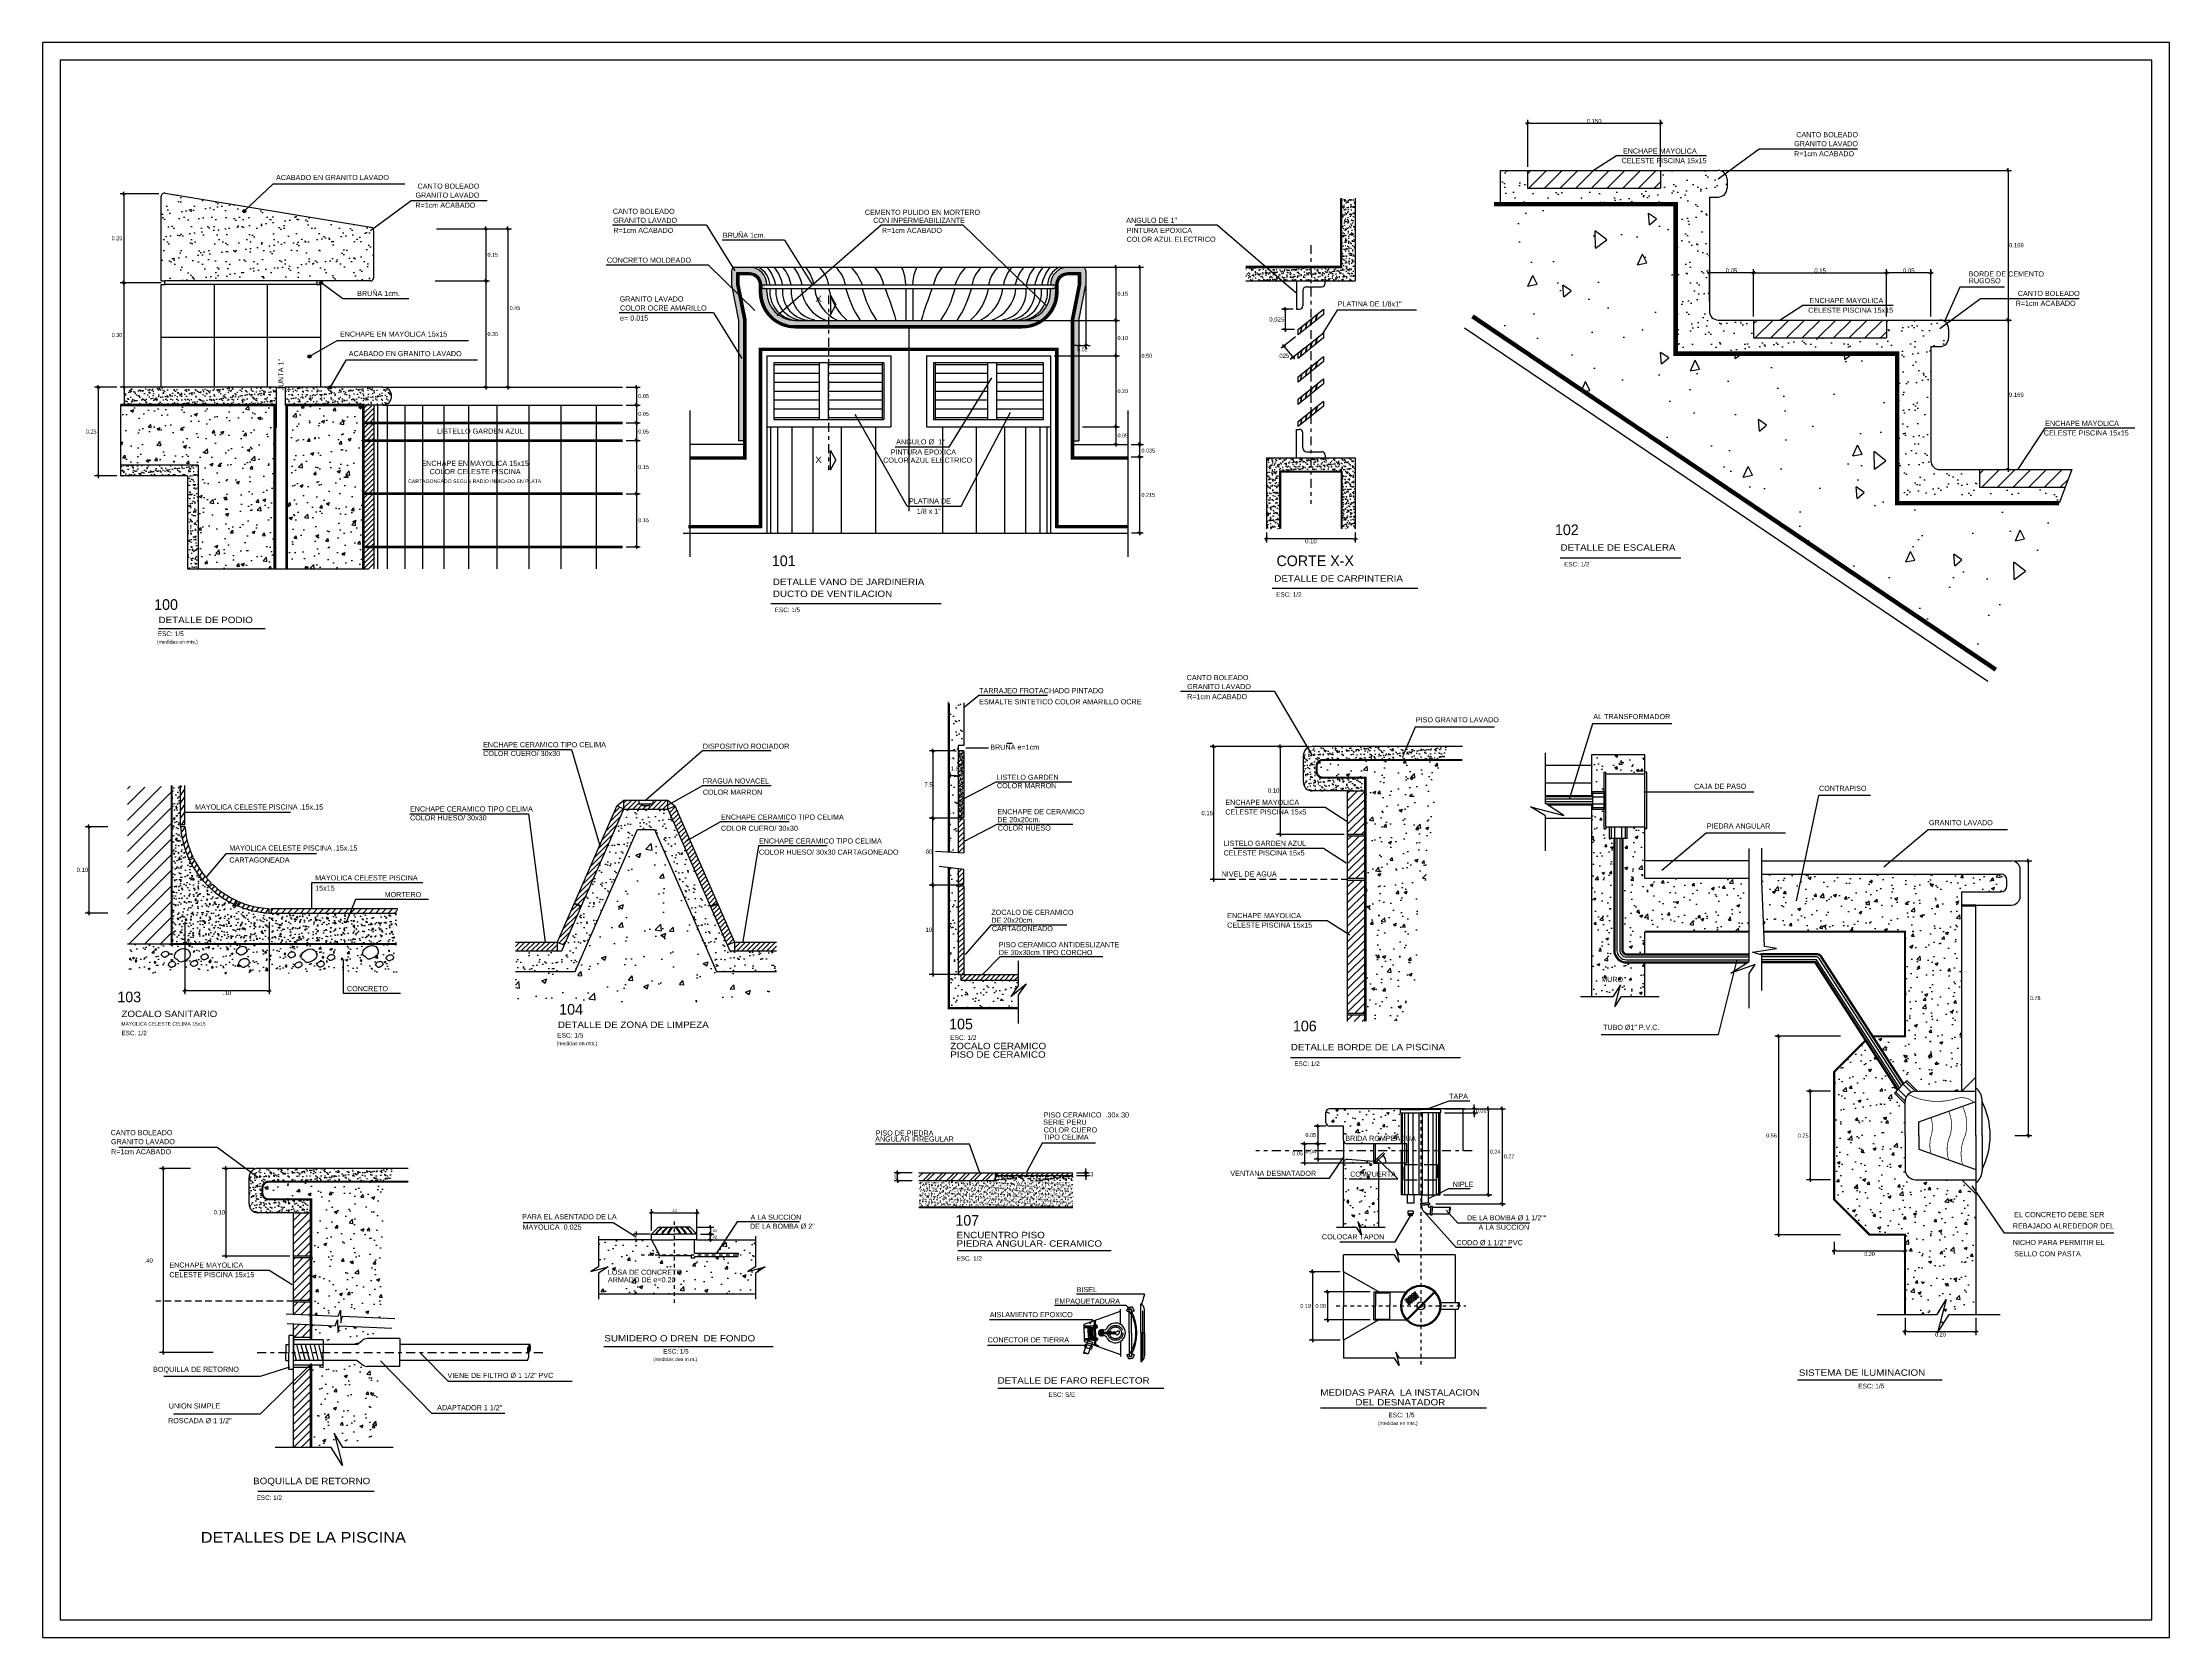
# Model space of a CAD drawing. Extents: x -24.1 to 35.9, y -15 to 30.
import ezdxf
from ezdxf.enums import TextEntityAlignment as Align

# ---------------------------------------------------------------- set-up
doc = ezdxf.new("R2010")
doc.units = 0
doc.header["$LTSCALE"] = 0.5
doc.header["$MEASUREMENT"] = 0
doc.header["$PDMODE"] = 2
doc.linetypes.add('DASHDOT', pattern=[1, 0.5, -0.25, 0, -0.25])
doc.linetypes.add('HIDDEN2', pattern=[0.1875, 0.125, -0.0625])
doc.layers.get('0').update_dxf_attribs({"linetype": 'CONTINUOUS'})
doc.layers.get('DEFPOINTS').update_dxf_attribs({"linetype": 'CONTINUOUS'})
for name, color, linetype in [('01', 1, 'CONTINUOUS'), ('02', 2, 'CONTINUOUS'), ('03', 3, 'CONTINUOUS'), ('06', 6, 'CONTINUOUS'), ('AGUA', 154, 'CONTINUOUS'), ('COTA', 1, 'CONTINUOUS'), ('EJES', 231, 'DASHDOT'), ('L_PROYECCION', 161, 'HIDDEN2'), ('LAPICERO4', 4, 'CONTINUOUS'), ('M-CORT', 171, 'CONTINUOUS'), ('MUROCORT', 230, 'CONTINUOUS'), ('PROY3', 1, 'HIDDEN2'), ('TEXTO03', 3, 'CONTINUOUS'), ('TEXTO05', 5, 'CONTINUOUS'), ('TEXTOS04', 4, 'CONTINUOUS'), ('TEXTOS2', 2, 'CONTINUOUS'), ('TEXTURA-2', 72, 'CONTINUOUS'), ('TEXTURA01', 8, 'CONTINUOUS'), ('TEXTURA1', 1, 'CONTINUOUS'), ('TEXTURA2', 2, 'CONTINUOUS'), ('TEXTURA3', 3, 'CONTINUOUS')]:
    doc.layers.add(name, color=color, linetype=linetype)
doc.styles.add('COTAS', font='swissel.ttf')
doc.styles.add('R02', font='stylu.ttf', dxfattribs={"height": 0.12})
doc.styles.add('TEX_AMB', font='swisse.ttf', dxfattribs={"height": 0.13})
doc.dimstyles.new('COTA2', dxfattribs={"dimtxt": 0.12, "dimasz": 0.06, "dimexe": 0.1, "dimexo": 0.1, "dimgap": 0, "dimtad": 2, "dimtih": 1, "dimtoh": 1, "dimlfac": 0.04, "dimzin": 0, "dimdsep": 46, "dimtxsty": 'COTAS', "dimblk": 'C', "dimblk1": 'C', "dimblk2": 'C', "dimsah": 1, "dimcen": -0.09, "dimclrd": 1, "dimclre": 1, "dimclrt": 3, "dimadec": 0, "dimazin": 0, "dimtp": 0.8, "dimtfac": 0.1, "dimtix": 1, "dimtmove": 2, "dimatfit": 3, "dimldrblk": 'C', "dimfxl": 1, "dimtolj": 1, "dimtzin": 4, "dimarcsym": 0})
doc.dimstyles.new('COTA5', dxfattribs={"dimtxt": 0.11, "dimasz": 0.06, "dimexe": 0.1, "dimexo": 0.1, "dimgap": 0.03, "dimtad": 2, "dimtih": 1, "dimtoh": 1, "dimlfac": 0.1, "dimzin": 0, "dimdsep": 46, "dimtxsty": 'COTAS', "dimblk": 'C', "dimblk1": 'C', "dimblk2": 'C', "dimsah": 1, "dimcen": -0.09, "dimclrd": 1, "dimclre": 1, "dimclrt": 3, "dimadec": 0, "dimazin": 0, "dimtp": 0.8, "dimtfac": 0.1, "dimtix": 1, "dimtmove": 2, "dimatfit": 3, "dimldrblk": 'C', "dimfxl": 1, "dimtolj": 1, "dimtzin": 4, "dimarcsym": 0})
doc.dimstyles.new('PL50', dxfattribs={"dimtxt": 0.1, "dimasz": 0.08, "dimexe": 0.07, "dimexo": 0.04, "dimgap": 0.025, "dimtad": 3, "dimzin": 4, "dimdsep": 46, "dimtxsty": 'COTAS', "dimsah": 1, "dimcen": 63.5, "dimdle": 0.07, "dimclrd": 1, "dimclre": 1, "dimclrt": 3, "dimadec": 0, "dimazin": 0, "dimtfac": 1, "dimtdec": 4, "dimtmove": 2, "dimatfit": 3, "dimfxl": 1, "dimtolj": 1, "dimtzin": 0, "dimarcsym": 0})
pattern_1 = [(45, (-8.57111, 5.13062), (-0.1104854, 0.1104854), [])]
pattern_2 = [(50, (1.5891, 0), (0.71726, -0.062752), [0.075, -0.825]), (355, (1.5891, 0), (-0.138751, 0.752192), [0.06, -0.66]), (100.4514, (1.64884, -0.0052), (0.57851, 0.68944), [0.06374, -0.701142]), (46.184, (1.5891, 0.2), (1.06724, -0.16552), [0.1125, -1.2375]), (96.6356, (1.678, 0.1862), (0.934663, 0.97412), [0.09561, -1.051713]), (351.184, (1.5891, 0.2), (0.93466, 0.97412), [0.09, -0.99]), (21, (1.6891, 0.15), (0.596907, -0.402619), [0.075, -0.825]), (326, (1.6891, 0.15), (0.243315, 0.72515), [0.06, -0.66]), (71.4514, (1.7388, 0.11645), (0.840223, 0.32253), [0.06374, -0.701142]), (37.5, (1.58907, 0), (0.01216, 0.332894), [0, -0.652, 0, -0.67, 0, -0.6625]), (7.5, (1.58907, 0), (0.2630695, 0.394412), [0, -0.382, 0, -0.637, 0, -0.2525]), (327.5, (1.36607, 0), (0.5338224, -0.022555), [0, -0.25, 0, -0.78, 0, -1.035]), (317.5, (1.26607, 0), (0.583186, 0.100105), [0, -0.325, 0, -0.518, 0, -0.735])]
pattern_3 = [(45, (5.99827, -15.54932), (-0.07071068, 0.07071068), [])]
pattern_4 = [(37.5, (-16.70724, -28.46091), (-0.00629934, 0.1926824), [0, -0.152, 0, -0.17, 0, -0.1625]), (7.5, (-16.70724, -28.4609), (0.1769777, 0.2822146), [0, -0.082, 0, -0.137, 0, -0.0525]), (327.5, (-16.83024, -28.46091), (0.3114142, 0.0005659), [0, -0.05, 0, -0.18, 0, -0.235]), (317.5, (-16.83024, -28.4609), (0.3006127, 0.0877676), [0, -0.025, 0, -0.118, 0, -0.135])]
pattern_5 = [(50, (-16.70724, -28.4609), (0.896575, -0.07844), [0.09375, -1.03125]), (355, (-16.7072, -28.4609), (-0.17344, 0.94024), [0.075, -0.825]), (100.4514, (-16.6325, -28.46745), (0.723137, 0.8618), [0.079675, -0.876428]), (46.1842, (-16.7072, -28.2109), (1.334051, -0.2069), [0.140625, -1.546875]), (96.6356, (-16.5961, -28.2282), (1.16833, 1.217647), [0.119513, -1.31464]), (351.1842, (-16.7072, -28.2109), (1.168327, 1.21765), [0.1125, -1.2375]), (21, (-16.58224, -28.2734), (0.746134, -0.503274), [0.09375, -1.03125]), (326, (-16.5822, -28.2734), (0.304144, 0.906438), [0.075, -0.825]), (71.4514, (-16.5201, -28.31535), (1.050278, 0.403163), [0.079675, -0.876428]), (37.5, (-16.70724, -28.4609), (0.0151998, 0.4161173), [0, -0.815, 0, -0.8375, 0, -0.828125]), (7.5, (-16.70724, -28.4609), (0.328837, 0.4930146), [0, -0.4775, 0, -0.79625, 0, -0.315625]), (327.5, (-16.986, -28.4609), (0.667278, -0.0281936), [0, -0.3125, 0, -0.975, 0, -1.29375]), (317.5, (-17.111, -28.4609), (0.728983, 0.125131), [0, -0.40625, 0, -0.6475, 0, -0.91875])]
pattern_6 = [(37.5, (-38.35952, 4.00653), (-0.0047245, 0.14451178), [0, -0.114, 0, -0.1275, 0, -0.121875]), (7.5, (-38.35952, 4.00653), (0.13273325, 0.21166095), [0, -0.0615, 0, -0.10275, 0, -0.039375]), (327.5, (-38.45177, 4.00653), (0.23356064, 0.00042443), [0, -0.0375, 0, -0.135, 0, -0.17625]), (317.5, (-38.45177, 4.00653), (0.2254595, 0.0658257), [0, -0.01875, 0, -0.0885, 0, -0.10125])]

# ---------------------------------------------------------------- blocks, each defined once
blk = doc.blocks.new('*X1')
at = {"color": 0}
for p, q in [((-226.063, -54.06), (-225.965, -53.962)), ((-226.063, -53.971), (-226.054, -53.962)), ((-225.977, -54.062), (-225.877, -53.962)), ((-225.889, -54.062), (-225.789, -53.962)), ((-225.8, -54.062), (-225.7, -53.962)), ((-225.712, -54.062), (-225.612, -53.962)), ((-225.623, -54.062), (-225.523, -53.962)), ((-225.535, -54.062), (-225.435, -53.962)), ((-225.447, -54.062), (-225.347, -53.962)), ((-225.358, -54.062), (-225.258, -53.962)), ((-225.27, -54.062), (-225.17, -53.962)), ((-225.181, -54.062), (-225.081, -53.962)), ((-225.093, -54.062), (-225.03, -53.999))]:
    blk.add_line(p, q, dxfattribs=at)
blk = doc.blocks.new('C')
at = {"color": 1}
for p, q in [((-1, 0), (1, 0)), ((0.4, 0.5), (-0.5, -0.4)), ((0.5, 0.4), (-0.4, -0.5)), ((0, 1), (0, -1)), ((0.5, 0.4), (0.4, 0.5)), ((-0.4, -0.5), (-0.5, -0.4))]:
    blk.add_line(p, q, dxfattribs=at)
at = {"color": 1, "const_width": 0.2}
blk.add_lwpolyline([(0.4, 0.4), (-0.4, -0.4)], dxfattribs=at)
blk = doc.blocks.new('*D5')
at = {"color": 1, "linetype": 'ByBlock', "transparency": 16777216}
for p, q in [((-4.459, 24.884), (-4.459, 24.914)), ((-4.289, 24.814), (-4.399, 24.814)), ((-4.229, 24.884), (-4.229, 24.914))]:
    blk.add_line(p, q, dxfattribs=at)
at = {"layer": 'DEFPOINTS', "color": 0, "linetype": 'ByBlock', "transparency": 16777216}
for p in [(-4.459, 24.814), (-4.459, 24.784), (-4.229, 24.784)]:
    blk.add_point(p, dxfattribs=at)
at = {"color": 1, "linetype": 'ByBlock', "transparency": 16777216, "xscale": 0.06, "yscale": 0.06, "zscale": 0.06, "rotation": 180}
blk.add_blockref('C', (-4.459, 24.814), dxfattribs=at)
at = {"color": 1, "linetype": 'ByBlock', "transparency": 16777216, "xscale": 0.06, "yscale": 0.06, "zscale": 0.06}
blk.add_blockref('C', (-4.229, 24.814), dxfattribs=at)
at = {"color": 3, "linetype": 'ByBlock', "transparency": 16777216, "insert": (-4.344, 25.014), "char_height": 0.12, "attachment_point": 5, "style": 'COTAS'}
blk.add_mtext('\\A1; 1.5', dxfattribs=at)
blk = doc.blocks.new('*D6')
at = {"color": 1, "linetype": 'ByBlock', "transparency": 16777216}
for p, q in [((-5.666, 4.385), (-6.181, 4.385)), ((-6.081, 4.22), (-6.081, 4.325)), ((-5.666, 4.16), (-6.181, 4.16))]:
    blk.add_line(p, q, dxfattribs=at)
at = {"layer": 'DEFPOINTS', "color": 0, "linetype": 'ByBlock', "transparency": 16777216}
for p in [(-6.081, 4.385), (-5.566, 4.385), (-5.566, 4.16)]:
    blk.add_point(p, dxfattribs=at)
at = {"color": 1, "linetype": 'ByBlock', "transparency": 16777216, "xscale": 0.06, "yscale": 0.06, "zscale": 0.06}
for p, rotation in [((-6.081, 4.385), 90), ((-6.081, 4.16), 270)]:
    blk.add_blockref('C', p, dxfattribs=dict(at, rotation=rotation))
at = {"color": 3, "linetype": 'ByBlock', "transparency": 16777216, "insert": (-6.128, 4.273), "char_height": 0.12, "attachment_point": 5, "style": 'COTAS'}
blk.add_mtext('\\A1;9', dxfattribs=at)
blk = doc.blocks.new('*D7')
at = {"color": 1, "linetype": 'ByBlock', "transparency": 16777216}
for p, q in [((-5.607, -3.473), (-5.12, -3.473)), ((-5.22, -3.533), (-5.22, -3.607)), ((-5.502, -3.667), (-5.12, -3.667))]:
    blk.add_line(p, q, dxfattribs=at)
at = {"layer": 'DEFPOINTS', "color": 0, "linetype": 'ByBlock', "transparency": 16777216}
for p in [(-5.707, -3.473), (-5.602, -3.667), (-5.22, -3.667)]:
    blk.add_point(p, dxfattribs=at)
at = {"color": 1, "linetype": 'ByBlock', "transparency": 16777216, "xscale": 0.06, "yscale": 0.06, "zscale": 0.06}
for p, rotation in [((-5.22, -3.473), 90), ((-5.22, -3.667), 270)]:
    blk.add_blockref('C', p, dxfattribs=dict(at, rotation=rotation))
at = {"color": 3, "linetype": 'ByBlock', "transparency": 16777216, "insert": (-5.107, -3.57), "char_height": 0.08, "attachment_point": 5, "style": 'COTAS'}
blk.add_mtext('\\A1;.02 ', dxfattribs=at)
blk = doc.blocks.new('*D8')
at = {"color": 1, "linetype": 'ByBlock', "transparency": 16777216}
for p, q in [((-6.882, -3.567), (-6.882, -2.964)), ((-5.602, -3.647), (-5.602, -2.964)), ((-6.822, -3.064), (-5.662, -3.064))]:
    blk.add_line(p, q, dxfattribs=at)
at = {"layer": 'DEFPOINTS', "color": 0, "linetype": 'ByBlock', "transparency": 16777216}
for p in [(-5.602, -3.064), (-6.882, -3.667), (-5.602, -3.747)]:
    blk.add_point(p, dxfattribs=at)
at = {"color": 1, "linetype": 'ByBlock', "transparency": 16777216, "xscale": 0.06, "yscale": 0.06, "zscale": 0.06, "rotation": 180}
blk.add_blockref('C', (-6.882, -3.064), dxfattribs=at)
at = {"color": 1, "linetype": 'ByBlock', "transparency": 16777216, "xscale": 0.06, "yscale": 0.06, "zscale": 0.06}
blk.add_blockref('C', (-5.602, -3.064), dxfattribs=at)
at = {"color": 3, "linetype": 'ByBlock', "transparency": 16777216, "insert": (-6.242, -3.003), "char_height": 0.08, "attachment_point": 5, "style": 'COTAS'}
blk.add_mtext('\\A1;.13 ', dxfattribs=at)
blk = doc.blocks.new('_ARCHTICK')
at = {"color": 0, "linetype": 'ByBlock', "ltscale": 0.1, "const_width": 0.15}
blk.add_lwpolyline([(-0.5, -0.5), (0.5, 0.5)], dxfattribs=at)
blk = doc.blocks.new('*D9')
at = {"color": 1, "linetype": 'ByBlock', "transparency": 16777216}
for p, q in [((46.797, 22.045), (46.329, 22.045)), ((46.797, 21.885), (46.329, 21.885)), ((46.399, 22.115), (46.399, 22.018)), ((46.399, 21.815), (46.399, 21.913))]:
    blk.add_line(p, q, dxfattribs=at)
at = {"layer": 'DEFPOINTS', "color": 0, "linetype": 'ByBlock', "transparency": 16777216}
for p in [(46.399, 21.885), (46.837, 22.045), (46.837, 21.885)]:
    blk.add_point(p, dxfattribs=at)
at = {"color": 1, "linetype": 'ByBlock', "transparency": 16777216, "xscale": 0.08, "yscale": 0.08, "zscale": 0.08}
for p, rotation in [((46.399, 22.045), 90), ((46.399, 21.885), 270)]:
    blk.add_blockref('_ARCHTICK', p, dxfattribs=dict(at, rotation=rotation))
at = {"color": 3, "linetype": 'ByBlock', "transparency": 16777216, "insert": (46.399, 21.965), "char_height": 0.065, "attachment_point": 5, "style": 'COTAS'}
blk.add_mtext('\\A1;.', dxfattribs=at)
blk = doc.blocks.new('*D10')
at = {"color": 1, "linetype": 'ByBlock', "transparency": 16777216}
for p, q in [((-5.302, -3.667), (-5.124, -3.667)), ((-5.302, -3.827), (-5.124, -3.827)), ((-5.224, -3.727), (-5.224, -3.767))]:
    blk.add_line(p, q, dxfattribs=at)
at = {"layer": 'DEFPOINTS', "color": 0, "linetype": 'ByBlock', "transparency": 16777216}
for p in [(-5.402, -3.667), (-5.402, -3.827), (-5.224, -3.827)]:
    blk.add_point(p, dxfattribs=at)
at = {"color": 1, "linetype": 'ByBlock', "transparency": 16777216, "xscale": 0.06, "yscale": 0.06, "zscale": 0.06}
for p, rotation in [((-5.224, -3.667), 90), ((-5.224, -3.827), 270)]:
    blk.add_blockref('C', p, dxfattribs=dict(at, rotation=rotation))
at = {"color": 3, "linetype": 'ByBlock', "transparency": 16777216, "insert": (-5.111, -3.747), "char_height": 0.08, "attachment_point": 5, "style": 'COTAS'}
blk.add_mtext('\\A1;.02 ', dxfattribs=at)
blk = doc.blocks.new('*D11')
at = {"color": 1, "linetype": 'ByBlock', "transparency": 16777216}
for p, q in [((-16.964, 4.464), (-16.964, 2.423)), ((-14.589, 4.464), (-14.589, 2.423)), ((-14.649, 2.523), (-16.904, 2.523))]:
    blk.add_line(p, q, dxfattribs=at)
at = {"layer": 'DEFPOINTS', "color": 0, "linetype": 'ByBlock', "transparency": 16777216}
for p in [(-16.964, 4.564), (-14.589, 4.564), (-16.964, 2.523)]:
    blk.add_point(p, dxfattribs=at)
at = {"color": 1, "linetype": 'ByBlock', "transparency": 16777216, "xscale": 0.06, "yscale": 0.06, "zscale": 0.06, "rotation": 180}
blk.add_blockref('C', (-16.964, 2.523), dxfattribs=at)
at = {"color": 1, "linetype": 'ByBlock', "transparency": 16777216, "xscale": 0.06, "yscale": 0.06, "zscale": 0.06}
blk.add_blockref('C', (-14.589, 2.523), dxfattribs=at)
at = {"color": 3, "linetype": 'ByBlock', "transparency": 16777216, "insert": (-15.777, 2.461), "char_height": 0.12, "attachment_point": 5, "style": 'COTAS'}
blk.add_mtext('\\A1;.10', dxfattribs=at)
blk = doc.blocks.new('*D12')
at = {"color": 1, "linetype": 'ByBlock', "transparency": 16777216}
for p, q in [((-19.89, -1.814), (-20.759, -1.814)), ((-20.659, -1.874), (-20.659, -6.947)), ((-19.249, -7.007), (-20.759, -7.007))]:
    blk.add_line(p, q, dxfattribs=at)
at = {"layer": 'DEFPOINTS', "color": 0, "linetype": 'ByBlock', "transparency": 16777216}
for p in [(-19.79, -1.814), (-20.659, -7.007), (-19.149, -7.007)]:
    blk.add_point(p, dxfattribs=at)
at = {"color": 1, "linetype": 'ByBlock', "transparency": 16777216, "xscale": 0.06, "yscale": 0.06, "zscale": 0.06}
for p, rotation in [((-20.659, -1.814), 90), ((-20.659, -7.007), 270)]:
    blk.add_blockref('C', p, dxfattribs=dict(at, rotation=rotation))
at = {"color": 3, "linetype": 'ByBlock', "transparency": 16777216, "insert": (-21.066, -4.411), "char_height": 0.12, "attachment_point": 5, "style": 'COTAS'}
blk.add_mtext('\\A1;.40', dxfattribs=at)
blk = doc.blocks.new('*D13')
at = {"color": 1, "linetype": 'ByBlock', "transparency": 16777216}
for p, q in [((-18.084, -1.814), (-18.991, -1.814)), ((-18.891, -1.874), (-18.891, -4.229)), ((-17.084, -4.289), (-18.991, -4.289))]:
    blk.add_line(p, q, dxfattribs=at)
at = {"layer": 'DEFPOINTS', "color": 0, "linetype": 'ByBlock', "transparency": 16777216}
for p in [(-17.984, -1.814), (-18.891, -4.289), (-16.984, -4.289)]:
    blk.add_point(p, dxfattribs=at)
at = {"color": 1, "linetype": 'ByBlock', "transparency": 16777216, "xscale": 0.06, "yscale": 0.06, "zscale": 0.06}
for p, rotation in [((-18.891, -1.814), 90), ((-18.891, -4.289), 270)]:
    blk.add_blockref('C', p, dxfattribs=dict(at, rotation=rotation))
at = {"color": 3, "linetype": 'ByBlock', "transparency": 16777216, "insert": (-19.071, -3.052), "char_height": 0.12, "attachment_point": 5, "style": 'COTAS'}
blk.add_mtext('\\A1;0.10 ', dxfattribs=at)
blk = doc.blocks.new('*D14')
at = {"color": 1, "linetype": 'ByBlock', "transparency": 16777216}
for p, q in [((16.31, -0.13), (16.823, -0.13)), ((16.723, -0.19), (16.723, -2.495)), ((15.463, -2.555), (16.823, -2.555))]:
    blk.add_line(p, q, dxfattribs=at)
at = {"layer": 'DEFPOINTS', "color": 0, "linetype": 'ByBlock', "transparency": 16777216}
for p in [(16.21, -0.13), (15.363, -2.555), (16.723, -2.555)]:
    blk.add_point(p, dxfattribs=at)
at = {"color": 1, "linetype": 'ByBlock', "transparency": 16777216, "xscale": 0.06, "yscale": 0.06, "zscale": 0.06}
for p, rotation in [((16.723, -0.13), 90), ((16.723, -2.555), 270)]:
    blk.add_blockref('C', p, dxfattribs=dict(at, rotation=rotation))
at = {"color": 3, "linetype": 'ByBlock', "transparency": 16777216, "insert": (16.918, -1.343), "char_height": 0.11, "attachment_point": 5, "style": 'COTAS'}
blk.add_mtext('\\A1;0.24 ', dxfattribs=at)
blk = doc.blocks.new('*D15')
at = {"color": 1, "linetype": 'ByBlock', "transparency": 16777216}
for p, q in [((16.494, -0.13), (17.21, -0.13)), ((17.11, -0.19), (17.11, -2.757)), ((15.244, -2.817), (17.21, -2.817))]:
    blk.add_line(p, q, dxfattribs=at)
at = {"layer": 'DEFPOINTS', "color": 0, "linetype": 'ByBlock', "transparency": 16777216}
for p in [(16.394, -0.13), (15.144, -2.817), (17.11, -2.817)]:
    blk.add_point(p, dxfattribs=at)
at = {"color": 1, "linetype": 'ByBlock', "transparency": 16777216, "xscale": 0.06, "yscale": 0.06, "zscale": 0.06}
for p, rotation in [((17.11, -0.13), 90), ((17.11, -2.817), 270)]:
    blk.add_blockref('C', p, dxfattribs=dict(at, rotation=rotation))
at = {"color": 3, "linetype": 'ByBlock', "transparency": 16777216, "insert": (17.312, -1.474), "char_height": 0.11, "attachment_point": 5, "style": 'COTAS'}
blk.add_mtext('\\A1;0.27 ', dxfattribs=at)
blk = doc.blocks.new('*D16')
at = {"color": 1, "linetype": 'ByBlock', "transparency": 16777216}
for p, q in [((15.488, -0.13), (16.426, -0.13)), ((15.488, -0.249), (16.426, -0.249)), ((16.326, -0.07), (16.326, -0.01)), ((16.326, -0.13), (16.326, -0.249)), ((16.326, -0.309), (16.326, -0.369))]:
    blk.add_line(p, q, dxfattribs=at)
at = {"layer": 'DEFPOINTS', "color": 0, "linetype": 'ByBlock', "transparency": 16777216}
for p in [(15.388, -0.13), (15.388, -0.249), (16.326, -0.249)]:
    blk.add_point(p, dxfattribs=at)
at = {"color": 1, "linetype": 'ByBlock', "transparency": 16777216, "xscale": 0.06, "yscale": 0.06, "zscale": 0.06}
for p, rotation in [((16.326, -0.13), 270), ((16.326, -0.249), 90)]:
    blk.add_blockref('C', p, dxfattribs=dict(at, rotation=rotation))
at = {"color": 3, "linetype": 'ByBlock', "transparency": 16777216, "insert": (16.522, -0.19), "char_height": 0.11, "attachment_point": 5, "style": 'COTAS'}
blk.add_mtext('\\A1;0.01 ', dxfattribs=at)
blk = doc.blocks.new('*D17')
at = {"color": 1, "linetype": 'ByBlock', "transparency": 16777216}
for p, q in [((13.392, -5.297), (12.091, -5.297)), ((12.191, -5.357), (12.191, -6.029)), ((13.392, -6.089), (12.091, -6.089))]:
    blk.add_line(p, q, dxfattribs=at)
at = {"layer": 'DEFPOINTS', "color": 0, "linetype": 'ByBlock', "transparency": 16777216}
for p in [(13.492, -5.297), (12.191, -6.089), (13.492, -6.089)]:
    blk.add_point(p, dxfattribs=at)
at = {"color": 1, "linetype": 'ByBlock', "transparency": 16777216, "xscale": 0.06, "yscale": 0.06, "zscale": 0.06}
for p, rotation in [((12.191, -5.297), 90), ((12.191, -6.089), 270)]:
    blk.add_blockref('C', p, dxfattribs=dict(at, rotation=rotation))
at = {"color": 3, "linetype": 'ByBlock', "transparency": 16777216, "insert": (11.996, -5.693), "char_height": 0.11, "attachment_point": 5, "style": 'COTAS'}
blk.add_mtext('\\A1;0.08 ', dxfattribs=at)
blk = doc.blocks.new('*D18')
at = {"color": 1, "linetype": 'ByBlock', "transparency": 16777216}
for p, q in [((12.541, -4.728), (11.667, -4.728)), ((11.767, -4.788), (11.767, -6.598)), ((12.541, -6.658), (11.667, -6.658))]:
    blk.add_line(p, q, dxfattribs=at)
at = {"layer": 'DEFPOINTS', "color": 0, "linetype": 'ByBlock', "transparency": 16777216}
for p in [(12.641, -4.728), (11.767, -6.658), (12.641, -6.658)]:
    blk.add_point(p, dxfattribs=at)
at = {"color": 1, "linetype": 'ByBlock', "transparency": 16777216, "xscale": 0.06, "yscale": 0.06, "zscale": 0.06}
for p, rotation in [((11.767, -4.728), 90), ((11.767, -6.658), 270)]:
    blk.add_blockref('C', p, dxfattribs=dict(at, rotation=rotation))
at = {"color": 3, "linetype": 'ByBlock', "transparency": 16777216, "insert": (11.571, -5.693), "char_height": 0.11, "attachment_point": 5, "style": 'COTAS'}
blk.add_mtext('\\A1;0.19 ', dxfattribs=at)
blk = doc.blocks.new('*D19')
at = {"color": 1, "linetype": 'ByBlock', "transparency": 16777216}
for p, q in [((12.141, -0.625), (11.811, -0.625)), ((12.141, -1.12), (11.811, -1.12)), ((11.911, -0.685), (11.911, -1.06))]:
    blk.add_line(p, q, dxfattribs=at)
at = {"layer": 'DEFPOINTS', "color": 0, "linetype": 'ByBlock', "transparency": 16777216}
for p in [(11.911, -1.12), (12.241, -0.625), (12.241, -1.12)]:
    blk.add_point(p, dxfattribs=at)
at = {"color": 1, "linetype": 'ByBlock', "transparency": 16777216, "xscale": 0.06, "yscale": 0.06, "zscale": 0.06}
for p, rotation in [((11.911, -0.625), 90), ((11.911, -1.12), 270)]:
    blk.add_blockref('C', p, dxfattribs=dict(at, rotation=rotation))
at = {"color": 3, "linetype": 'ByBlock', "transparency": 16777216, "insert": (11.716, -0.873), "char_height": 0.11, "attachment_point": 5, "style": 'COTAS'}
blk.add_mtext('\\A1;0.05 ', dxfattribs=at)
blk = doc.blocks.new('*D20')
at = {"color": 1, "linetype": 'ByBlock', "transparency": 16777216}
for p, q in [((11.911, -1.18), (11.911, -1.496)), ((12.652, -1.556), (11.811, -1.556))]:
    blk.add_line(p, q, dxfattribs=at)
at = {"layer": 'DEFPOINTS', "color": 0, "linetype": 'ByBlock', "transparency": 16777216}
for p in [(12.241, -1.12), (11.911, -1.556), (12.752, -1.556)]:
    blk.add_point(p, dxfattribs=at)
at = {"color": 1, "linetype": 'ByBlock', "transparency": 16777216, "xscale": 0.06, "yscale": 0.06, "zscale": 0.06}
for p, rotation in [((11.911, -1.12), 90), ((11.911, -1.556), 270)]:
    blk.add_blockref('C', p, dxfattribs=dict(at, rotation=rotation))
at = {"color": 3, "linetype": 'ByBlock', "transparency": 16777216, "insert": (11.715, -1.338), "char_height": 0.11, "attachment_point": 5, "style": 'COTAS'}
blk.add_mtext('\\A1;0.04 ', dxfattribs=at)
blk = doc.blocks.new('*D21')
at = {"color": 1, "linetype": 'ByBlock', "transparency": 16777216}
for p, q in [((11.923, -1.12), (11.439, -1.12)), ((11.539, -1.18), (11.539, -1.605)), ((13.392, -1.665), (11.439, -1.665))]:
    blk.add_line(p, q, dxfattribs=at)
at = {"layer": 'DEFPOINTS', "color": 0, "linetype": 'ByBlock', "transparency": 16777216}
for p in [(12.023, -1.12), (11.539, -1.665), (13.492, -1.665)]:
    blk.add_point(p, dxfattribs=at)
at = {"color": 1, "linetype": 'ByBlock', "transparency": 16777216, "xscale": 0.06, "yscale": 0.06, "zscale": 0.06}
for p, rotation in [((11.539, -1.12), 90), ((11.539, -1.665), 270)]:
    blk.add_blockref('C', p, dxfattribs=dict(at, rotation=rotation))
at = {"color": 3, "linetype": 'ByBlock', "transparency": 16777216, "insert": (11.344, -1.393), "char_height": 0.11, "attachment_point": 5, "style": 'COTAS'}
blk.add_mtext('\\A1;0.05 ', dxfattribs=at)
blk = doc.blocks.new('*D22')
at = {"color": 1, "linetype": 'ByBlock', "transparency": 16777216}
for p, q in [((-19.14, 7.151), (-19.777, 7.151)), ((-19.677, 7.091), (-19.677, 4.774)), ((-19.14, 4.714), (-19.777, 4.714))]:
    blk.add_line(p, q, dxfattribs=at)
at = {"layer": 'DEFPOINTS', "color": 0, "linetype": 'ByBlock', "transparency": 16777216}
for p in [(-19.04, 7.151), (-19.677, 4.714), (-19.04, 4.714)]:
    blk.add_point(p, dxfattribs=at)
at = {"color": 1, "linetype": 'ByBlock', "transparency": 16777216, "xscale": 0.06, "yscale": 0.06, "zscale": 0.06}
for p, rotation in [((-19.677, 7.151), 90), ((-19.677, 4.714), 270)]:
    blk.add_blockref('C', p, dxfattribs=dict(at, rotation=rotation))
at = {"color": 3, "linetype": 'ByBlock', "transparency": 16777216, "insert": (-19.857, 5.933), "char_height": 0.12, "attachment_point": 5, "style": 'COTAS'}
blk.add_mtext('\\A1;0.10 ', dxfattribs=at)
blk = doc.blocks.new('*D23')
at = {"color": 1, "linetype": 'ByBlock', "transparency": 16777216}
for p, q in [((-1.037, 4.385), (-0.671, 4.385)), ((-1.037, 4.305), (-0.671, 4.305)), ((-0.771, 4.445), (-0.771, 4.505)), ((-0.771, 4.385), (-0.771, 4.305)), ((-0.771, 4.385), (-0.771, 4.305)), ((-0.771, 4.245), (-0.771, 4.185))]:
    blk.add_line(p, q, dxfattribs=at)
at = {"layer": 'DEFPOINTS', "color": 0, "linetype": 'ByBlock', "transparency": 16777216}
for p in [(-1.137, 4.385), (-1.137, 4.305), (-0.771, 4.305)]:
    blk.add_point(p, dxfattribs=at)
at = {"color": 1, "linetype": 'ByBlock', "transparency": 16777216, "xscale": 0.06, "yscale": 0.06, "zscale": 0.06}
for p, rotation in [((-0.771, 4.385), 270), ((-0.771, 4.305), 90)]:
    blk.add_blockref('C', p, dxfattribs=dict(at, rotation=rotation))
at = {"color": 3, "linetype": 'ByBlock', "transparency": 16777216, "insert": (-0.603, 4.345), "char_height": 0.12, "attachment_point": 5, "style": 'COTAS'}
blk.add_mtext('\\A1;3', dxfattribs=at)
blk = doc.blocks.new('*D24')
at = {"color": 1, "linetype": 'ByBlock', "transparency": 16777216}
for p, q in [((23.444, 23.374), (23.444, 24.706)), ((23.504, 24.606), (27.134, 24.606)), ((27.194, 23.374), (27.194, 24.706))]:
    blk.add_line(p, q, dxfattribs=at)
at = {"layer": 'DEFPOINTS', "color": 0, "linetype": 'ByBlock', "transparency": 16777216}
for p in [(27.194, 24.606), (23.444, 23.274), (27.194, 23.274)]:
    blk.add_point(p, dxfattribs=at)
at = {"color": 1, "linetype": 'ByBlock', "transparency": 16777216, "xscale": 0.06, "yscale": 0.06, "zscale": 0.06, "rotation": 180}
blk.add_blockref('C', (23.444, 24.606), dxfattribs=at)
at = {"color": 1, "linetype": 'ByBlock', "transparency": 16777216, "xscale": 0.06, "yscale": 0.06, "zscale": 0.06}
blk.add_blockref('C', (27.194, 24.606), dxfattribs=at)
at = {"color": 3, "linetype": 'ByBlock', "transparency": 16777216, "insert": (25.319, 24.667), "char_height": 0.12, "attachment_point": 5, "style": 'COTAS'}
blk.add_mtext('\\A1;0.15 ', dxfattribs=at)
blk = doc.blocks.new('*D25')
at = {"color": 1, "linetype": 'ByBlock', "transparency": 16777216}
for p, q in [((28.479, -6.032), (28.479, -6.517)), ((28.539, -6.417), (30.419, -6.417)), ((30.479, -6.032), (30.479, -6.517))]:
    blk.add_line(p, q, dxfattribs=at)
at = {"layer": 'DEFPOINTS', "color": 0, "linetype": 'ByBlock', "transparency": 16777216}
for p in [(28.479, -5.932), (30.479, -5.932), (30.479, -6.417)]:
    blk.add_point(p, dxfattribs=at)
at = {"color": 1, "linetype": 'ByBlock', "transparency": 16777216, "xscale": 0.06, "yscale": 0.06, "zscale": 0.06, "rotation": 180}
blk.add_blockref('C', (28.479, -6.417), dxfattribs=at)
at = {"color": 1, "linetype": 'ByBlock', "transparency": 16777216, "xscale": 0.06, "yscale": 0.06, "zscale": 0.06}
blk.add_blockref('C', (30.479, -6.417), dxfattribs=at)
at = {"color": 3, "linetype": 'ByBlock', "transparency": 16777216, "insert": (29.479, -6.503), "char_height": 0.11, "attachment_point": 5, "style": 'COTAS'}
blk.add_mtext('\\A1;0.20 ', dxfattribs=at)
blk = doc.blocks.new('*D26')
at = {"color": 1, "linetype": 'ByBlock', "transparency": 16777216}
for p, q in [((31.579, 6.863), (32.056, 6.863)), ((31.956, 6.803), (31.956, -0.826)), ((31.579, -0.886), (32.056, -0.886))]:
    blk.add_line(p, q, dxfattribs=at)
at = {"layer": 'DEFPOINTS', "color": 0, "linetype": 'ByBlock', "transparency": 16777216}
for p in [(31.479, 6.863), (31.479, -0.886), (31.956, -0.886)]:
    blk.add_point(p, dxfattribs=at)
at = {"color": 1, "linetype": 'ByBlock', "transparency": 16777216, "xscale": 0.06, "yscale": 0.06, "zscale": 0.06}
for p, rotation in [((31.956, 6.863), 90), ((31.956, -0.886), 270)]:
    blk.add_blockref('C', p, dxfattribs=dict(at, rotation=rotation))
at = {"color": 3, "linetype": 'ByBlock', "transparency": 16777216, "insert": (32.152, 2.989), "char_height": 0.11, "attachment_point": 5, "style": 'COTAS'}
blk.add_mtext('\\A1;0.78 ', dxfattribs=at)
blk = doc.blocks.new('*D27')
at = {"color": 1, "linetype": 'ByBlock', "transparency": 16777216}
for p, q in [((26.379, 0.364), (25.704, 0.364)), ((25.804, 0.304), (25.804, -2.076)), ((26.379, -2.136), (25.704, -2.136))]:
    blk.add_line(p, q, dxfattribs=at)
at = {"layer": 'DEFPOINTS', "color": 0, "linetype": 'ByBlock', "transparency": 16777216}
for p in [(26.479, 0.364), (25.804, -2.136), (26.479, -2.136)]:
    blk.add_point(p, dxfattribs=at)
at = {"color": 1, "linetype": 'ByBlock', "transparency": 16777216, "xscale": 0.06, "yscale": 0.06, "zscale": 0.06}
for p, rotation in [((25.804, 0.364), 90), ((25.804, -2.136), 270)]:
    blk.add_blockref('C', p, dxfattribs=dict(at, rotation=rotation))
at = {"color": 3, "linetype": 'ByBlock', "transparency": 16777216, "insert": (25.609, -0.886), "char_height": 0.11, "attachment_point": 5, "style": 'COTAS'}
blk.add_mtext('\\A1;0.25 ', dxfattribs=at)
blk = doc.blocks.new('*D28')
at = {"color": 1, "linetype": 'ByBlock', "transparency": 16777216}
for p, q in [((26.66, 1.914), (24.808, 1.914)), ((24.908, 1.854), (24.908, -3.626)), ((26.66, -3.686), (24.808, -3.686))]:
    blk.add_line(p, q, dxfattribs=at)
at = {"layer": 'DEFPOINTS', "color": 0, "linetype": 'ByBlock', "transparency": 16777216}
for p in [(26.76, 1.914), (24.908, -3.686), (26.76, -3.686)]:
    blk.add_point(p, dxfattribs=at)
at = {"color": 1, "linetype": 'ByBlock', "transparency": 16777216, "xscale": 0.06, "yscale": 0.06, "zscale": 0.06}
for p, rotation in [((24.908, 1.914), 90), ((24.908, -3.686), 270)]:
    blk.add_blockref('C', p, dxfattribs=dict(at, rotation=rotation))
at = {"color": 3, "linetype": 'ByBlock', "transparency": 16777216, "insert": (24.712, -0.886), "char_height": 0.11, "attachment_point": 5, "style": 'COTAS'}
blk.add_mtext('\\A1;0.56 ', dxfattribs=at)
blk = doc.blocks.new('*D29')
at = {"color": 1, "linetype": 'ByBlock', "transparency": 16777216}
for p, q in [((26.479, -3.886), (26.479, -4.243)), ((26.539, -4.143), (28.419, -4.143)), ((28.479, -3.886), (28.479, -4.243))]:
    blk.add_line(p, q, dxfattribs=at)
at = {"layer": 'DEFPOINTS', "color": 0, "linetype": 'ByBlock', "transparency": 16777216}
for p in [(26.479, -3.786), (28.479, -3.786), (28.479, -4.143)]:
    blk.add_point(p, dxfattribs=at)
at = {"color": 1, "linetype": 'ByBlock', "transparency": 16777216, "xscale": 0.06, "yscale": 0.06, "zscale": 0.06, "rotation": 180}
blk.add_blockref('C', (26.479, -4.143), dxfattribs=at)
at = {"color": 1, "linetype": 'ByBlock', "transparency": 16777216, "xscale": 0.06, "yscale": 0.06, "zscale": 0.06}
blk.add_blockref('C', (28.479, -4.143), dxfattribs=at)
at = {"color": 3, "linetype": 'ByBlock', "transparency": 16777216, "insert": (27.479, -4.23), "char_height": 0.11, "attachment_point": 5, "style": 'COTAS'}
blk.add_mtext('\\A1;0.20 ', dxfattribs=at)
blk = doc.blocks.new('*D30')
at = {"color": 1, "linetype": 'ByBlock', "transparency": 16777216}
for p, q in [((22.544, 27.494), (30.72, 27.494)), ((30.62, 27.434), (30.62, 23.334)), ((28.663, 23.274), (30.72, 23.274))]:
    blk.add_line(p, q, dxfattribs=at)
at = {"layer": 'DEFPOINTS', "color": 0, "linetype": 'ByBlock', "transparency": 16777216}
for p in [(22.444, 27.494), (28.563, 23.274), (30.62, 23.274)]:
    blk.add_point(p, dxfattribs=at)
at = {"color": 1, "linetype": 'ByBlock', "transparency": 16777216, "xscale": 0.06, "yscale": 0.06, "zscale": 0.06}
for p, rotation in [((30.62, 27.494), 90), ((30.62, 23.274), 270)]:
    blk.add_blockref('C', p, dxfattribs=dict(at, rotation=rotation))
at = {"color": 3, "linetype": 'ByBlock', "transparency": 16777216, "insert": (30.854, 25.384), "char_height": 0.12, "attachment_point": 5, "style": 'COTAS'}
blk.add_mtext('\\A1;0.169 ', dxfattribs=at)
blk = doc.blocks.new('*D31')
at = {"color": 1, "linetype": 'ByBlock', "transparency": 16777216}
for p, q in [((29.792, 22.123), (30.72, 22.123)), ((30.62, 22.063), (30.62, 17.963)), ((29.792, 17.903), (30.72, 17.903))]:
    blk.add_line(p, q, dxfattribs=at)
at = {"layer": 'DEFPOINTS', "color": 0, "linetype": 'ByBlock', "transparency": 16777216}
for p in [(29.692, 22.123), (29.692, 17.903), (30.62, 17.903)]:
    blk.add_point(p, dxfattribs=at)
at = {"color": 1, "linetype": 'ByBlock', "transparency": 16777216, "xscale": 0.06, "yscale": 0.06, "zscale": 0.06}
for p, rotation in [((30.62, 22.123), 90), ((30.62, 17.903), 270)]:
    blk.add_blockref('C', p, dxfattribs=dict(at, rotation=rotation))
at = {"color": 3, "linetype": 'ByBlock', "transparency": 16777216, "insert": (30.854, 20.013), "char_height": 0.12, "attachment_point": 5, "style": 'COTAS'}
blk.add_mtext('\\A1;0.169 ', dxfattribs=at)
blk = doc.blocks.new('*D32')
at = {"color": 1, "linetype": 'ByBlock', "transparency": 16777216}
for p, q in [((23.444, 23.374), (23.444, 24.706)), ((23.504, 24.606), (27.134, 24.606)), ((27.194, 23.374), (27.194, 24.706))]:
    blk.add_line(p, q, dxfattribs=at)
at = {"layer": 'DEFPOINTS', "color": 0, "linetype": 'ByBlock', "transparency": 16777216}
for p in [(27.194, 24.606), (23.444, 23.274), (27.194, 23.274)]:
    blk.add_point(p, dxfattribs=at)
at = {"color": 1, "linetype": 'ByBlock', "transparency": 16777216, "xscale": 0.06, "yscale": 0.06, "zscale": 0.06, "rotation": 180}
blk.add_blockref('C', (23.444, 24.606), dxfattribs=at)
at = {"color": 1, "linetype": 'ByBlock', "transparency": 16777216, "xscale": 0.06, "yscale": 0.06, "zscale": 0.06}
blk.add_blockref('C', (27.194, 24.606), dxfattribs=at)
at = {"color": 3, "linetype": 'ByBlock', "transparency": 16777216, "insert": (25.319, 24.667), "char_height": 0.12, "attachment_point": 5, "style": 'COTAS'}
blk.add_mtext('\\A1;0.150 ', dxfattribs=at)
blk = doc.blocks.new('*D33')
at = {"color": 1, "linetype": 'ByBlock', "transparency": 16777216}
for p, q in [((27.194, 23.374), (27.194, 24.706)), ((28.384, 24.606), (27.254, 24.606)), ((28.444, 23.374), (28.444, 24.706))]:
    blk.add_line(p, q, dxfattribs=at)
at = {"layer": 'DEFPOINTS', "color": 0, "linetype": 'ByBlock', "transparency": 16777216}
for p in [(27.194, 24.606), (27.194, 23.274), (28.444, 23.274)]:
    blk.add_point(p, dxfattribs=at)
at = {"color": 1, "linetype": 'ByBlock', "transparency": 16777216, "xscale": 0.06, "yscale": 0.06, "zscale": 0.06, "rotation": 180}
blk.add_blockref('C', (27.194, 24.606), dxfattribs=at)
at = {"color": 1, "linetype": 'ByBlock', "transparency": 16777216, "xscale": 0.06, "yscale": 0.06, "zscale": 0.06}
blk.add_blockref('C', (28.444, 24.606), dxfattribs=at)
at = {"color": 3, "linetype": 'ByBlock', "transparency": 16777216, "insert": (27.819, 24.667), "char_height": 0.12, "attachment_point": 5, "style": 'COTAS'}
blk.add_mtext('\\A1;0.05 ', dxfattribs=at)
blk = doc.blocks.new('*D34')
at = {"color": 1, "linetype": 'ByBlock', "transparency": 16777216}
for p, q in [((22.194, 23.807), (22.194, 24.706)), ((23.384, 24.606), (22.254, 24.606)), ((23.444, 23.807), (23.444, 24.706))]:
    blk.add_line(p, q, dxfattribs=at)
at = {"layer": 'DEFPOINTS', "color": 0, "linetype": 'ByBlock', "transparency": 16777216}
for p in [(22.194, 24.606), (22.194, 23.707), (23.444, 23.707)]:
    blk.add_point(p, dxfattribs=at)
at = {"color": 1, "linetype": 'ByBlock', "transparency": 16777216, "xscale": 0.06, "yscale": 0.06, "zscale": 0.06, "rotation": 180}
blk.add_blockref('C', (22.194, 24.606), dxfattribs=at)
at = {"color": 1, "linetype": 'ByBlock', "transparency": 16777216, "xscale": 0.06, "yscale": 0.06, "zscale": 0.06}
blk.add_blockref('C', (23.444, 24.606), dxfattribs=at)
at = {"color": 3, "linetype": 'ByBlock', "transparency": 16777216, "insert": (22.819, 24.667), "char_height": 0.12, "attachment_point": 5, "style": 'COTAS'}
blk.add_mtext('\\A1;0.05 ', dxfattribs=at)
blk = doc.blocks.new('*D35')
at = {"color": 1, "linetype": 'ByBlock', "transparency": 16777216}
for p, q in [((-18.084, -1.814), (-18.991, -1.814)), ((-18.891, -1.874), (-18.891, -4.229)), ((-17.084, -4.289), (-18.991, -4.289))]:
    blk.add_line(p, q, dxfattribs=at)
at = {"layer": 'DEFPOINTS', "color": 0, "linetype": 'ByBlock', "transparency": 16777216}
for p in [(-17.984, -1.814), (-18.891, -4.289), (-16.984, -4.289)]:
    blk.add_point(p, dxfattribs=at)
at = {"color": 1, "linetype": 'ByBlock', "transparency": 16777216, "xscale": 0.06, "yscale": 0.06, "zscale": 0.06}
for p, rotation in [((-18.891, -1.814), 90), ((-18.891, -4.289), 270)]:
    blk.add_blockref('C', p, dxfattribs=dict(at, rotation=rotation))
at = {"color": 3, "linetype": 'ByBlock', "transparency": 16777216, "insert": (-19.071, -3.052), "char_height": 0.12, "attachment_point": 5, "style": 'COTAS'}
blk.add_mtext('\\A1;0.10 ', dxfattribs=at)
blk = doc.blocks.new('*D36')
at = {"color": 1, "linetype": 'ByBlock', "transparency": 16777216}
for p, q in [((6.949, 10.646), (5.015, 10.646)), ((5.115, 10.586), (5.115, 6.956)), ((5.31, 6.896), (5.015, 6.896))]:
    blk.add_line(p, q, dxfattribs=at)
at = {"layer": 'DEFPOINTS', "color": 0, "linetype": 'ByBlock', "transparency": 16777216}
for p in [(7.049, 10.646), (5.115, 6.896), (5.41, 6.896)]:
    blk.add_point(p, dxfattribs=at)
at = {"color": 1, "linetype": 'ByBlock', "transparency": 16777216, "xscale": 0.06, "yscale": 0.06, "zscale": 0.06}
for p, rotation in [((5.115, 10.646), 90), ((5.115, 6.896), 270)]:
    blk.add_blockref('C', p, dxfattribs=dict(at, rotation=rotation))
at = {"color": 3, "linetype": 'ByBlock', "transparency": 16777216, "insert": (4.935, 8.771), "char_height": 0.12, "attachment_point": 5, "style": 'COTAS'}
blk.add_mtext('\\A1;0.15 ', dxfattribs=at)
blk = doc.blocks.new('*D37')
at = {"color": 1, "linetype": 'ByBlock', "transparency": 16777216}
for p, q in [((-4.251, 21.731), (-5.049, 21.731)), ((-4.949, 21.671), (-4.949, 19.266)), ((-4.173, 19.206), (-5.049, 19.206))]:
    blk.add_line(p, q, dxfattribs=at)
at = {"layer": 'DEFPOINTS', "color": 0, "linetype": 'ByBlock', "transparency": 16777216}
for p in [(-4.151, 21.731), (-4.949, 19.206), (-4.073, 19.206)]:
    blk.add_point(p, dxfattribs=at)
at = {"color": 1, "linetype": 'ByBlock', "transparency": 16777216, "xscale": 0.06, "yscale": 0.06, "zscale": 0.06}
for p, rotation in [((-4.949, 21.731), 90), ((-4.949, 19.206), 270)]:
    blk.add_blockref('C', p, dxfattribs=dict(at, rotation=rotation))
at = {"color": 3, "linetype": 'ByBlock', "transparency": 16777216, "insert": (-5.056, 20.469), "char_height": 0.12, "attachment_point": 5, "style": 'COTAS'}
blk.add_mtext('\\A1;10', dxfattribs=at)
blk = doc.blocks.new('*D38')
at = {"color": 1, "linetype": 'ByBlock', "transparency": 16777216}
for p, q in [((-4.251, 23.614), (-5.049, 23.614)), ((-4.949, 21.791), (-4.949, 23.554)), ((-4.251, 21.731), (-5.049, 21.731))]:
    blk.add_line(p, q, dxfattribs=at)
at = {"layer": 'DEFPOINTS', "color": 0, "linetype": 'ByBlock', "transparency": 16777216}
for p in [(-4.949, 23.614), (-4.151, 23.614), (-4.151, 21.731)]:
    blk.add_point(p, dxfattribs=at)
at = {"color": 1, "linetype": 'ByBlock', "transparency": 16777216, "xscale": 0.06, "yscale": 0.06, "zscale": 0.06}
for p, rotation in [((-4.949, 23.614), 90), ((-4.949, 21.731), 270)]:
    blk.add_blockref('C', p, dxfattribs=dict(at, rotation=rotation))
at = {"color": 3, "linetype": 'ByBlock', "transparency": 16777216, "insert": (-5.048, 22.672), "char_height": 0.12, "attachment_point": 5, "style": 'COTAS'}
blk.add_mtext('\\A1;80', dxfattribs=at)
blk = doc.blocks.new('*D39')
at = {"color": 1, "linetype": 'ByBlock', "transparency": 16777216}
for p, q in [((-4.329, 25.514), (-5.04, 25.514)), ((-4.94, 25.454), (-4.94, 23.674)), ((-4.413, 23.614), (-5.04, 23.614))]:
    blk.add_line(p, q, dxfattribs=at)
at = {"layer": 'DEFPOINTS', "color": 0, "linetype": 'ByBlock', "transparency": 16777216}
for p in [(-4.229, 25.514), (-4.94, 23.614), (-4.313, 23.614)]:
    blk.add_point(p, dxfattribs=at)
at = {"color": 1, "linetype": 'ByBlock', "transparency": 16777216, "xscale": 0.06, "yscale": 0.06, "zscale": 0.06}
for p, rotation in [((-4.94, 25.514), 90), ((-4.94, 23.614), 270)]:
    blk.add_blockref('C', p, dxfattribs=dict(at, rotation=rotation))
at = {"color": 3, "linetype": 'ByBlock', "transparency": 16777216, "insert": (-5.066, 24.564), "char_height": 0.12, "attachment_point": 5, "style": 'COTAS'}
blk.add_mtext('\\A1;7.5', dxfattribs=at)
blk = doc.blocks.new('*D40')
at = {"color": 1, "linetype": 'ByBlock', "transparency": 16777216}
for p, q in [((-21.964, 20.225), (-22.592, 20.225)), ((-22.492, 20.165), (-22.492, 17.785)), ((-21.964, 17.725), (-22.592, 17.725))]:
    blk.add_line(p, q, dxfattribs=at)
at = {"layer": 'DEFPOINTS', "color": 0, "linetype": 'ByBlock', "transparency": 16777216}
for p in [(-21.864, 20.225), (-22.492, 17.725), (-21.864, 17.725)]:
    blk.add_point(p, dxfattribs=at)
at = {"color": 1, "linetype": 'ByBlock', "transparency": 16777216, "xscale": 0.06, "yscale": 0.06, "zscale": 0.06}
for p, rotation in [((-22.492, 20.225), 90), ((-22.492, 17.725), 270)]:
    blk.add_blockref('C', p, dxfattribs=dict(at, rotation=rotation))
at = {"color": 3, "linetype": 'ByBlock', "transparency": 16777216, "insert": (-22.687, 18.975), "char_height": 0.11, "attachment_point": 5, "style": 'COTAS'}
blk.add_mtext('\\A1;0.25 ', dxfattribs=at)
blk = doc.blocks.new('*D41')
at = {"color": 1, "linetype": 'ByBlock', "transparency": 16777216}
for p, q in [((-20.779, 25.683), (-21.867, 25.683)), ((-21.767, 25.623), (-21.767, 23.235)), ((-20.714, 23.175), (-21.867, 23.175))]:
    blk.add_line(p, q, dxfattribs=at)
at = {"layer": 'DEFPOINTS', "color": 0, "linetype": 'ByBlock', "transparency": 16777216}
for p in [(-20.679, 25.683), (-21.767, 23.175), (-20.614, 23.175)]:
    blk.add_point(p, dxfattribs=at)
at = {"color": 1, "linetype": 'ByBlock', "transparency": 16777216, "xscale": 0.06, "yscale": 0.06, "zscale": 0.06}
for p, rotation in [((-21.767, 25.683), 90), ((-21.767, 23.175), 270)]:
    blk.add_blockref('C', p, dxfattribs=dict(at, rotation=rotation))
at = {"color": 3, "linetype": 'ByBlock', "transparency": 16777216, "insert": (-21.962, 24.429), "char_height": 0.11, "attachment_point": 5, "style": 'COTAS'}
blk.add_mtext('\\A1;0.25 ', dxfattribs=at)
blk = doc.blocks.new('*D42')
at = {"color": 1, "linetype": 'ByBlock', "transparency": 16777216}
for p, q in [((-21.767, 23.115), (-21.767, 20.285)), ((-20.814, 20.225), (-21.867, 20.225))]:
    blk.add_line(p, q, dxfattribs=at)
at = {"layer": 'DEFPOINTS', "color": 0, "linetype": 'ByBlock', "transparency": 16777216}
for p in [(-20.614, 23.175), (-21.767, 20.225), (-20.714, 20.225)]:
    blk.add_point(p, dxfattribs=at)
at = {"color": 1, "linetype": 'ByBlock', "transparency": 16777216, "xscale": 0.06, "yscale": 0.06, "zscale": 0.06}
for p, rotation in [((-21.767, 23.175), 90), ((-21.767, 20.225), 270)]:
    blk.add_blockref('C', p, dxfattribs=dict(at, rotation=rotation))
at = {"color": 3, "linetype": 'ByBlock', "transparency": 16777216, "insert": (-21.962, 21.7), "char_height": 0.11, "attachment_point": 5, "style": 'COTAS'}
blk.add_mtext('\\A1;0.30 ', dxfattribs=at)
blk = doc.blocks.new('*D43')
at = {"color": 1, "linetype": 'ByBlock', "transparency": 16777216}
for p, q in [((-12.944, 24.699), (-11.455, 24.699)), ((-11.555, 24.639), (-11.555, 23.285)), ((-12.985, 23.225), (-11.455, 23.225))]:
    blk.add_line(p, q, dxfattribs=at)
at = {"layer": 'DEFPOINTS', "color": 0, "linetype": 'ByBlock', "transparency": 16777216}
for p in [(-13.044, 24.699), (-13.085, 23.225), (-11.555, 23.225)]:
    blk.add_point(p, dxfattribs=at)
at = {"color": 1, "linetype": 'ByBlock', "transparency": 16777216, "xscale": 0.06, "yscale": 0.06, "zscale": 0.06}
for p, rotation in [((-11.555, 24.699), 90), ((-11.555, 23.225), 270)]:
    blk.add_blockref('C', p, dxfattribs=dict(at, rotation=rotation))
at = {"color": 3, "linetype": 'ByBlock', "transparency": 16777216, "insert": (-11.36, 23.962), "char_height": 0.11, "attachment_point": 5, "style": 'COTAS'}
blk.add_mtext('\\A1;0.15 ', dxfattribs=at)
blk = doc.blocks.new('*D44')
at = {"color": 1, "linetype": 'ByBlock', "transparency": 16777216}
for p, q in [((-11.555, 23.165), (-11.555, 20.285)), ((-11.788, 20.225), (-11.455, 20.225))]:
    blk.add_line(p, q, dxfattribs=at)
at = {"layer": 'DEFPOINTS', "color": 0, "linetype": 'ByBlock', "transparency": 16777216}
for p in [(-14.814, 23.225), (-11.888, 20.225), (-11.555, 20.225)]:
    blk.add_point(p, dxfattribs=at)
at = {"color": 1, "linetype": 'ByBlock', "transparency": 16777216, "xscale": 0.06, "yscale": 0.06, "zscale": 0.06}
for p, rotation in [((-11.555, 23.225), 90), ((-11.555, 20.225), 270)]:
    blk.add_blockref('C', p, dxfattribs=dict(at, rotation=rotation))
at = {"color": 3, "linetype": 'ByBlock', "transparency": 16777216, "insert": (-11.36, 21.725), "char_height": 0.11, "attachment_point": 5, "style": 'COTAS'}
blk.add_mtext('\\A1;0.30 ', dxfattribs=at)
blk = doc.blocks.new('*D45')
at = {"color": 1, "linetype": 'ByBlock', "transparency": 16777216}
for p, q in [((-11.747, 24.699), (-10.831, 24.699)), ((-10.931, 24.639), (-10.931, 20.285)), ((-11.788, 20.225), (-10.831, 20.225))]:
    blk.add_line(p, q, dxfattribs=at)
at = {"layer": 'DEFPOINTS', "color": 0, "linetype": 'ByBlock', "transparency": 16777216}
for p in [(-11.847, 24.699), (-11.888, 20.225), (-10.931, 20.225)]:
    blk.add_point(p, dxfattribs=at)
at = {"color": 1, "linetype": 'ByBlock', "transparency": 16777216, "xscale": 0.06, "yscale": 0.06, "zscale": 0.06}
for p, rotation in [((-10.931, 24.699), 90), ((-10.931, 20.225), 270)]:
    blk.add_blockref('C', p, dxfattribs=dict(at, rotation=rotation))
at = {"color": 3, "linetype": 'ByBlock', "transparency": 16777216, "insert": (-10.736, 22.462), "char_height": 0.11, "attachment_point": 5, "style": 'COTAS'}
blk.add_mtext('\\A1;0.45 ', dxfattribs=at)
blk = doc.blocks.new('*D46')
at = {"color": 1, "linetype": 'ByBlock', "transparency": 16777216}
for p, q in [((-7.599, 20.225), (-7.202, 20.225)), ((-7.302, 20.165), (-7.302, 19.785)), ((-7.599, 19.725), (-7.202, 19.725))]:
    blk.add_line(p, q, dxfattribs=at)
at = {"layer": 'DEFPOINTS', "color": 0, "linetype": 'ByBlock', "transparency": 16777216}
for p in [(-7.699, 20.225), (-7.699, 19.725), (-7.302, 19.725)]:
    blk.add_point(p, dxfattribs=at)
at = {"color": 1, "linetype": 'ByBlock', "transparency": 16777216, "xscale": 0.06, "yscale": 0.06, "zscale": 0.06}
for p, rotation in [((-7.302, 20.225), 90), ((-7.302, 19.725), 270)]:
    blk.add_blockref('C', p, dxfattribs=dict(at, rotation=rotation))
at = {"color": 3, "linetype": 'ByBlock', "transparency": 16777216, "insert": (-7.107, 19.975), "char_height": 0.11, "attachment_point": 5, "style": 'COTAS'}
blk.add_mtext('\\A1;0.05 ', dxfattribs=at)
blk = doc.blocks.new('*D47')
at = {"color": 1, "linetype": 'ByBlock', "transparency": 16777216}
for p, q in [((-7.597, 19.223), (-7.202, 19.223)), ((-7.302, 19.665), (-7.302, 19.283))]:
    blk.add_line(p, q, dxfattribs=at)
at = {"layer": 'DEFPOINTS', "color": 0, "linetype": 'ByBlock', "transparency": 16777216}
for p in [(-7.699, 19.725), (-7.697, 19.223), (-7.302, 19.223)]:
    blk.add_point(p, dxfattribs=at)
at = {"color": 1, "linetype": 'ByBlock', "transparency": 16777216, "xscale": 0.06, "yscale": 0.06, "zscale": 0.06}
for p, rotation in [((-7.302, 19.725), 90), ((-7.302, 19.223), 270)]:
    blk.add_blockref('C', p, dxfattribs=dict(at, rotation=rotation))
at = {"color": 3, "linetype": 'ByBlock', "transparency": 16777216, "insert": (-7.107, 19.474), "char_height": 0.11, "attachment_point": 5, "style": 'COTAS'}
blk.add_mtext('\\A1;0.05 ', dxfattribs=at)
blk = doc.blocks.new('*D48')
at = {"color": 1, "linetype": 'ByBlock', "transparency": 16777216}
for p, q in [((-7.599, 18.727), (-7.202, 18.727)), ((-7.302, 19.163), (-7.302, 18.787))]:
    blk.add_line(p, q, dxfattribs=at)
at = {"layer": 'DEFPOINTS', "color": 0, "linetype": 'ByBlock', "transparency": 16777216}
for p in [(-7.697, 19.223), (-7.699, 18.727), (-7.302, 18.727)]:
    blk.add_point(p, dxfattribs=at)
at = {"color": 1, "linetype": 'ByBlock', "transparency": 16777216, "xscale": 0.06, "yscale": 0.06, "zscale": 0.06}
for p, rotation in [((-7.302, 19.223), 90), ((-7.302, 18.727), 270)]:
    blk.add_blockref('C', p, dxfattribs=dict(at, rotation=rotation))
at = {"color": 3, "linetype": 'ByBlock', "transparency": 16777216, "insert": (-7.107, 18.975), "char_height": 0.11, "attachment_point": 5, "style": 'COTAS'}
blk.add_mtext('\\A1;0.05 ', dxfattribs=at)
blk = doc.blocks.new('*D49')
at = {"color": 1, "linetype": 'ByBlock', "transparency": 16777216}
for p, q in [((-7.302, 18.667), (-7.302, 17.283)), ((-7.599, 17.223), (-7.202, 17.223))]:
    blk.add_line(p, q, dxfattribs=at)
at = {"layer": 'DEFPOINTS', "color": 0, "linetype": 'ByBlock', "transparency": 16777216}
for p in [(-7.699, 18.727), (-7.699, 17.223), (-7.302, 17.223)]:
    blk.add_point(p, dxfattribs=at)
at = {"color": 1, "linetype": 'ByBlock', "transparency": 16777216, "xscale": 0.06, "yscale": 0.06, "zscale": 0.06}
for p, rotation in [((-7.302, 18.727), 90), ((-7.302, 17.223), 270)]:
    blk.add_blockref('C', p, dxfattribs=dict(at, rotation=rotation))
at = {"color": 3, "linetype": 'ByBlock', "transparency": 16777216, "insert": (-7.107, 17.975), "char_height": 0.11, "attachment_point": 5, "style": 'COTAS'}
blk.add_mtext('\\A1;0.15 ', dxfattribs=at)
blk = doc.blocks.new('*D50')
at = {"color": 1, "linetype": 'ByBlock', "transparency": 16777216}
for p, q in [((-7.302, 17.163), (-7.302, 15.785)), ((-7.599, 15.725), (-7.202, 15.725))]:
    blk.add_line(p, q, dxfattribs=at)
at = {"layer": 'DEFPOINTS', "color": 0, "linetype": 'ByBlock', "transparency": 16777216}
for p in [(-7.699, 17.223), (-7.699, 15.725), (-7.302, 15.725)]:
    blk.add_point(p, dxfattribs=at)
at = {"color": 1, "linetype": 'ByBlock', "transparency": 16777216, "xscale": 0.06, "yscale": 0.06, "zscale": 0.06}
for p, rotation in [((-7.302, 17.223), 90), ((-7.302, 15.725), 270)]:
    blk.add_blockref('C', p, dxfattribs=dict(at, rotation=rotation))
at = {"color": 3, "linetype": 'ByBlock', "transparency": 16777216, "insert": (-7.107, 16.474), "char_height": 0.11, "attachment_point": 5, "style": 'COTAS'}
blk.add_mtext('\\A1;0.15 ', dxfattribs=at)
blk = doc.blocks.new('*D51')
at = {"color": 1, "linetype": 'ByBlock', "transparency": 16777216}
for p, q in [((8.618, 23), (10.44, 23)), ((10.34, 22.94), (10.34, 18.06)), ((10.096, 18), (10.44, 18))]:
    blk.add_line(p, q, dxfattribs=at)
at = {"layer": 'DEFPOINTS', "color": 0, "linetype": 'ByBlock', "transparency": 16777216}
for p in [(8.518, 23), (9.996, 18), (10.34, 18)]:
    blk.add_point(p, dxfattribs=at)
at = {"color": 1, "linetype": 'ByBlock', "transparency": 16777216, "xscale": 0.06, "yscale": 0.06, "zscale": 0.06}
for p, rotation in [((10.34, 23), 90), ((10.34, 18), 270)]:
    blk.add_blockref('C', p, dxfattribs=dict(at, rotation=rotation))
at = {"color": 3, "linetype": 'ByBlock', "transparency": 16777216, "insert": (10.535, 20.5), "char_height": 0.11, "attachment_point": 5, "style": 'COTAS'}
blk.add_mtext('\\A1;0.50 ', dxfattribs=at)
blk = doc.blocks.new('*D52')
at = {"color": 1, "linetype": 'ByBlock', "transparency": 16777216}
for p, q in [((9.175, 23), (9.763, 23)), ((9.663, 22.94), (9.663, 21.56)), ((6.631, 21.5), (9.763, 21.5))]:
    blk.add_line(p, q, dxfattribs=at)
at = {"layer": 'DEFPOINTS', "color": 0, "linetype": 'ByBlock', "transparency": 16777216}
for p in [(9.075, 23), (6.531, 21.5), (9.663, 21.5)]:
    blk.add_point(p, dxfattribs=at)
at = {"color": 1, "linetype": 'ByBlock', "transparency": 16777216, "xscale": 0.06, "yscale": 0.06, "zscale": 0.06}
for p, rotation in [((9.663, 23), 90), ((9.663, 21.5), 270)]:
    blk.add_blockref('C', p, dxfattribs=dict(at, rotation=rotation))
at = {"color": 3, "linetype": 'ByBlock', "transparency": 16777216, "insert": (9.858, 22.25), "char_height": 0.11, "attachment_point": 5, "style": 'COTAS'}
blk.add_mtext('\\A1;0.15 ', dxfattribs=at)
blk = doc.blocks.new('*D53')
at = {"color": 1, "linetype": 'ByBlock', "transparency": 16777216}
for p, q in [((9.663, 21.44), (9.663, 20.56)), ((7.918, 20.5), (9.763, 20.5))]:
    blk.add_line(p, q, dxfattribs=at)
at = {"layer": 'DEFPOINTS', "color": 0, "linetype": 'ByBlock', "transparency": 16777216}
for p in [(6.531, 21.5), (7.818, 20.5), (9.663, 20.5)]:
    blk.add_point(p, dxfattribs=at)
at = {"color": 1, "linetype": 'ByBlock', "transparency": 16777216, "xscale": 0.06, "yscale": 0.06, "zscale": 0.06}
for p, rotation in [((9.663, 21.5), 90), ((9.663, 20.5), 270)]:
    blk.add_blockref('C', p, dxfattribs=dict(at, rotation=rotation))
at = {"color": 3, "linetype": 'ByBlock', "transparency": 16777216, "insert": (9.858, 21), "char_height": 0.11, "attachment_point": 5, "style": 'COTAS'}
blk.add_mtext('\\A1;0.10 ', dxfattribs=at)
blk = doc.blocks.new('*D54')
at = {"color": 1, "linetype": 'ByBlock', "transparency": 16777216}
for p, q in [((9.663, 20.44), (9.663, 18.56)), ((8.718, 18.5), (9.763, 18.5))]:
    blk.add_line(p, q, dxfattribs=at)
at = {"layer": 'DEFPOINTS', "color": 0, "linetype": 'ByBlock', "transparency": 16777216}
for p in [(7.818, 20.5), (8.618, 18.5), (9.663, 18.5)]:
    blk.add_point(p, dxfattribs=at)
at = {"color": 1, "linetype": 'ByBlock', "transparency": 16777216, "xscale": 0.06, "yscale": 0.06, "zscale": 0.06}
for p, rotation in [((9.663, 20.5), 90), ((9.663, 18.5), 270)]:
    blk.add_blockref('C', p, dxfattribs=dict(at, rotation=rotation))
at = {"color": 3, "linetype": 'ByBlock', "transparency": 16777216, "insert": (9.858, 19.5), "char_height": 0.11, "attachment_point": 5, "style": 'COTAS'}
blk.add_mtext('\\A1;0.20 ', dxfattribs=at)
blk = doc.blocks.new('*D55')
at = {"color": 1, "linetype": 'ByBlock', "transparency": 16777216}
blk.add_line((9.663, 18.44), (9.663, 18.06), dxfattribs=at)
at = {"layer": 'DEFPOINTS', "color": 0, "linetype": 'ByBlock', "transparency": 16777216}
for p in [(7.818, 18.5), (9.311, 18), (9.663, 18)]:
    blk.add_point(p, dxfattribs=at)
at = {"color": 1, "linetype": 'ByBlock', "transparency": 16777216, "xscale": 0.06, "yscale": 0.06, "zscale": 0.06}
for p, rotation in [((9.663, 18.5), 90), ((9.663, 18), 270)]:
    blk.add_blockref('C', p, dxfattribs=dict(at, rotation=rotation))
at = {"color": 3, "linetype": 'ByBlock', "transparency": 16777216, "insert": (9.858, 18.25), "char_height": 0.11, "attachment_point": 5, "style": 'COTAS'}
blk.add_mtext('\\A1;0.05 ', dxfattribs=at)
blk = doc.blocks.new('*D56')
at = {"color": 1, "linetype": 'ByBlock', "transparency": 16777216}
for p, q in [((10.096, 18), (10.432, 18)), ((10.096, 17.65), (10.432, 17.65)), ((10.332, 17.94), (10.332, 17.71))]:
    blk.add_line(p, q, dxfattribs=at)
at = {"layer": 'DEFPOINTS', "color": 0, "linetype": 'ByBlock', "transparency": 16777216}
for p in [(9.996, 18), (9.996, 17.65), (10.332, 17.65)]:
    blk.add_point(p, dxfattribs=at)
at = {"color": 1, "linetype": 'ByBlock', "transparency": 16777216, "xscale": 0.06, "yscale": 0.06, "zscale": 0.06}
for p, rotation in [((10.332, 18), 90), ((10.332, 17.65), 270)]:
    blk.add_blockref('C', p, dxfattribs=dict(at, rotation=rotation))
at = {"color": 3, "linetype": 'ByBlock', "transparency": 16777216, "insert": (10.576, 17.825), "char_height": 0.11, "attachment_point": 5, "style": 'COTAS'}
blk.add_mtext('\\A1;0.035 ', dxfattribs=at)
blk = doc.blocks.new('*D57')
at = {"color": 1, "linetype": 'ByBlock', "transparency": 16777216}
for p, q in [((10.096, 17.65), (10.432, 17.65)), ((10.332, 17.59), (10.332, 15.56)), ((10.104, 15.5), (10.432, 15.5))]:
    blk.add_line(p, q, dxfattribs=at)
at = {"layer": 'DEFPOINTS', "color": 0, "linetype": 'ByBlock', "transparency": 16777216}
for p in [(9.996, 17.65), (10.004, 15.5), (10.332, 15.5)]:
    blk.add_point(p, dxfattribs=at)
at = {"color": 1, "linetype": 'ByBlock', "transparency": 16777216, "xscale": 0.06, "yscale": 0.06, "zscale": 0.06}
for p, rotation in [((10.332, 17.65), 90), ((10.332, 15.5), 270)]:
    blk.add_blockref('C', p, dxfattribs=dict(at, rotation=rotation))
at = {"color": 3, "linetype": 'ByBlock', "transparency": 16777216, "insert": (10.576, 16.575), "char_height": 0.11, "attachment_point": 5, "style": 'COTAS'}
blk.add_mtext('\\A1;0.215 ', dxfattribs=at)
blk = doc.blocks.new('*D58')
at = {"color": 1, "linetype": 'ByBlock', "transparency": 16777216}
for p, q in [((8.818, 22.474), (8.818, 20.686)), ((8.558, 20.786), (8.498, 20.786)), ((8.618, 20.786), (8.818, 20.786)), ((8.618, 20.739), (8.618, 20.686)), ((8.878, 20.786), (8.938, 20.786))]:
    blk.add_line(p, q, dxfattribs=at)
at = {"layer": 'DEFPOINTS', "color": 0, "linetype": 'ByBlock', "transparency": 16777216}
for p in [(8.818, 22.574), (8.618, 20.839), (8.818, 20.786)]:
    blk.add_point(p, dxfattribs=at)
at = {"color": 1, "linetype": 'ByBlock', "transparency": 16777216, "xscale": 0.06, "yscale": 0.06, "zscale": 0.06}
blk.add_blockref('C', (8.618, 20.786), dxfattribs=at)
at = {"color": 1, "linetype": 'ByBlock', "transparency": 16777216, "xscale": 0.06, "yscale": 0.06, "zscale": 0.06, "rotation": 180}
blk.add_blockref('C', (8.818, 20.786), dxfattribs=at)
at = {"color": 3, "linetype": 'ByBlock', "transparency": 16777216, "insert": (8.718, 20.679), "char_height": 0.11, "attachment_point": 5, "style": 'COTAS'}
blk.add_mtext('\\A1;0.02 ', dxfattribs=at)
blk = doc.blocks.new('*D59')
at = {"color": 1, "linetype": 'ByBlock', "transparency": 16777216}
for p, q in [((48.829, 12.125), (48.829, 11.839)), ((51.329, 12.125), (51.329, 11.839)), ((51.269, 11.939), (48.889, 11.939))]:
    blk.add_line(p, q, dxfattribs=at)
at = {"layer": 'DEFPOINTS', "color": 0, "linetype": 'ByBlock', "transparency": 16777216}
for p in [(48.829, 12.225), (51.329, 12.225), (48.829, 11.939)]:
    blk.add_point(p, dxfattribs=at)
at = {"color": 1, "linetype": 'ByBlock', "transparency": 16777216, "xscale": 0.06, "yscale": 0.06, "zscale": 0.06, "rotation": 180}
blk.add_blockref('C', (48.829, 11.939), dxfattribs=at)
at = {"color": 1, "linetype": 'ByBlock', "transparency": 16777216, "xscale": 0.06, "yscale": 0.06, "zscale": 0.06}
blk.add_blockref('C', (51.329, 11.939), dxfattribs=at)
at = {"color": 3, "linetype": 'ByBlock', "transparency": 16777216, "insert": (50.079, 11.877), "char_height": 0.12, "attachment_point": 5, "style": 'COTAS'}
blk.add_mtext('\\A1;0.10 ', dxfattribs=at)
blk = doc.blocks.new('*D60')
at = {"color": 1, "linetype": 'ByBlock', "transparency": 16777216}
for p, q in [((11.281, 21.644), (10.882, 21.325)), ((10.997, 21.34), (11.177, 21.115)), ((11.536, 21.325), (11.137, 21.006))]:
    blk.add_line(p, q, dxfattribs=at)
at = {"layer": 'DEFPOINTS', "color": 0, "linetype": 'ByBlock', "transparency": 16777216}
for p in [(11.359, 21.707), (11.215, 21.068), (11.614, 21.388)]:
    blk.add_point(p, dxfattribs=at)
at = {"color": 1, "linetype": 'ByBlock', "transparency": 16777216, "xscale": 0.06, "yscale": 0.06, "zscale": 0.06}
for p, rotation in [((10.96, 21.387), 128.6598082540895), ((11.215, 21.068), 308.6598082540895)]:
    blk.add_blockref('C', p, dxfattribs=dict(at, rotation=rotation))
at = {"color": 3, "linetype": 'ByBlock', "transparency": 16777216, "insert": (10.945, 21.114), "char_height": 0.12, "attachment_point": 5, "style": 'COTAS'}
blk.add_mtext('\\A1;.025', dxfattribs=at)
blk = doc.blocks.new('*D61')
at = {"color": 1, "linetype": 'ByBlock', "transparency": 16777216}
for p, q in [((11.216, 22.427), (10.889, 22.427)), ((10.989, 22.367), (10.989, 21.911)), ((11.259, 21.851), (10.889, 21.851))]:
    blk.add_line(p, q, dxfattribs=at)
at = {"layer": 'DEFPOINTS', "color": 0, "linetype": 'ByBlock', "transparency": 16777216}
for p in [(11.316, 22.427), (10.989, 21.851), (11.359, 21.851)]:
    blk.add_point(p, dxfattribs=at)
at = {"color": 1, "linetype": 'ByBlock', "transparency": 16777216, "xscale": 0.06, "yscale": 0.06, "zscale": 0.06}
for p, rotation in [((10.989, 22.427), 90), ((10.989, 21.851), 270)]:
    blk.add_blockref('C', p, dxfattribs=dict(at, rotation=rotation))
at = {"color": 3, "linetype": 'ByBlock', "transparency": 16777216, "insert": (10.755, 22.139), "char_height": 0.12, "attachment_point": 5, "style": 'COTAS'}
blk.add_mtext('\\A1;0.025', dxfattribs=at)

msp = doc.modelspace()

# ---------------------------------------------------------------- hatches: boundary and pattern name
at = {"layer": '01', "ltscale": 0.22}
h = msp.add_hatch(color=256, dxfattribs=at)
h.paths.add_polyline_path([(-18.3405, 25.2268, 0.6508499), (-18.4157, 25.1935, 0.4507181), (-18.3652, 25.1488, 0.0136367)])
h.paths.add_polyline_path([(-18.3257, 25.1935, 0.1375964), (-18.3323, 25.2169), (-18.3458, 25.2087, -0.0104825), (-18.3652, 25.1488, 0.3786276)])
h.paths.add_polyline_path([(-18.3405, 25.2268, -0.0031537), (-18.3458, 25.2087), (-18.3323, 25.2169, 0.0718109)])
h = msp.add_hatch(color=256, dxfattribs=at)
h.paths.add_polyline_path([(-16.1749, 23.2024, 0.6508499), (-16.2502, 23.1691, 0.4507181), (-16.1997, 23.1244, 0.0136367)])
h.paths.add_polyline_path([(-16.1602, 23.1691, 0.1375964), (-16.1668, 23.1925), (-16.1803, 23.1842, -0.0104825), (-16.1997, 23.1244, 0.3786276)])
h.paths.add_polyline_path([(-16.1749, 23.2024, -0.0031537), (-16.1803, 23.1842), (-16.1668, 23.1925, 0.0718109)])
h = msp.add_hatch(color=256, dxfattribs=at)
h.paths.add_polyline_path([(-16.4874, 21.1097, 0.6508499), (-16.5693, 21.1175, 0.4507181), (-16.5471, 21.0538, 0.0136367)])
h.paths.add_polyline_path([(-16.4908, 21.0734, 0.1375964), (-16.4851, 21.097), (-16.5009, 21.0965, -0.0104825), (-16.5471, 21.0538, 0.3786276)])
h.paths.add_polyline_path([(-16.4874, 21.1097, -0.0031537), (-16.5009, 21.0965), (-16.4851, 21.097, 0.0718109)])
h = msp.add_hatch(color=256, dxfattribs=at)
h.paths.add_polyline_path([(-15.9137, 20.2579, 0.6508499), (-15.9889, 20.2246, 0.4507181), (-15.9384, 20.1799, 0.0136367)])
h.paths.add_polyline_path([(-15.8989, 20.2246, 0.1375964), (-15.9055, 20.248), (-15.919, 20.2397, -0.0104825), (-15.9384, 20.1799, 0.3786276)])
h.paths.add_polyline_path([(-15.9137, 20.2579, -0.0031537), (-15.919, 20.2397), (-15.9055, 20.248, 0.0718109)])
at = {"layer": '01'}
h = msp.add_hatch(dxfattribs=at)
h.set_pattern_fill('ANSI31', color=256, angle=10, style=0)
h.set_pattern_definition([(55, (-15.77148, -6.1483), (-0.102394, 0.0716971), [])])
h.paths.add_polyline_path([(-20.0431, 8.9852), (-20.0858, 8.9829), (-20.1193, 8.9921), (-20.1388, 8.9743), (-20.1681, 8.9911), (-20.1681, 7.8907), (-20.0431, 7.8907)])
h.paths.add_polyline_path([(-19.9367, 6.9277), (-19.8236, 6.9807, -0.0877886), (-20.0431, 7.8282), (-20.1681, 7.8282, 0.0888666)])
h.paths.add_polyline_path([(-19.8024, 6.9354), (-19.9155, 6.8824, 0.0855539), (-19.3962, 6.1527), (-19.3089, 6.2422, -0.0852823)])
h.paths.add_polyline_path([(-19.2731, 6.2073), (-19.3603, 6.1178, 0.0855558), (-18.6171, 5.618), (-18.567, 5.7326, -0.0852823)])
h.paths.add_polyline_path([(-18.5212, 5.7126), (-18.5712, 5.598, 0.0885556), (-17.6681, 5.3907), (-17.6681, 5.5157, -0.0877886)])
h = msp.add_hatch(dxfattribs=at)
h.set_pattern_fill('ANSI31', color=256, style=0)
h.set_pattern_definition([(45, (-15.77148, -6.1483), (-0.0883883, 0.0883883), [])])
h.paths.add_polyline_path([(-17.6056, 5.5157), (-17.6056, 5.3907), (-14.0796, 5.3907), (-14.0433, 5.4581), (-14.046, 5.4906), (-14.0394, 5.5157)])
h = msp.add_hatch(dxfattribs=at)
h.set_pattern_fill('_U', color=256, scale=0.1, angle=45, style=0, pattern_type=0)
h.set_pattern_definition([(45, (2.79107, -8.13778), (-0.0707107, 0.0707107), [])])
h.paths.add_polyline_path([(5.0042, -2.0162), (5.0042, -1.9362), (2.8361, -1.9362), (2.8361, -2.0162)])
at = {"layer": '01', "ltscale": 5}
for points in [[(15.6527, -2.908, 0.3364708), (15.6305, -3.0094, 0.3364708)], [(-4.4344, -4.2026, 0.3364708), (-4.4457, -4.2544, 0.3364708)], [(15.9033, -5.5989, 0.3364708), (15.8812, -5.7003, 0.3364708)], [(-10.3095, -6.7788, 0.3364708), (-10.3632, -7.0246, 0.3364708)], [(5.3779, -7.0303, 0.3364708), (5.3048, -7.0208, 0.3364708)]]:
    msp.add_hatch(color=256, dxfattribs=at).paths.add_polyline_path(points)
h = msp.add_hatch(dxfattribs=at)
h.set_pattern_fill('_U', color=256, scale=0.0495, style=0, double=1, pattern_type=0)
h.set_pattern_definition([(0, (59.366893, 2.918653), (0, 0.0495), []), (90, (59.366893, 2.918653), (-0.0495, 3e-18), [])])
h.paths.add_polyline_path([(14.7806, -5.4411), (14.6601, -5.2854), (14.362, -5.5161), (14.4825, -5.6718)])
at = {"layer": '02'}
h = msp.add_hatch(dxfattribs=at)
h.set_pattern_fill('ANSI31', color=256, scale=2.5, style=0)
h.set_pattern_definition([(45, (30.1907, -77.1828), (-0.2209709, 0.2209709), [])])
h.paths.add_polyline_path([(21.5836, 26.3428), (17.8336, 26.3428), (17.8336, 25.8428), (21.5836, 25.8428)])
h.paths.add_polyline_path([(27.9586, 22.1228), (24.2086, 22.1228), (24.2086, 21.6228), (27.9586, 21.6228)])
h.paths.add_polyline_path([(33.1875, 17.9028), (30.5836, 17.9028), (30.5836, 17.4028), (32.9972, 17.4028)])
h = msp.add_hatch(dxfattribs=at)
h.set_pattern_fill('AR-SAND', color=256, scale=0.05, style=0)
h.set_pattern_definition([(37.5, (-3.30987, -2.627705), (-0.00314967, 0.09634119), [0, -0.076, 0, -0.085, 0, -0.08125]), (7.5, (-3.30987, -2.6277), (0.08848884, 0.1411073), [0, -0.041, 0, -0.0685, 0, -0.02625]), (327.5, (-3.37137, -2.627705), (0.1557071, 0.00028295), [0, -0.025, 0, -0.09, 0, -0.1175]), (317.5, (-3.37137, -2.6277), (0.1503063, 0.0438838), [0, -0.0125, 0, -0.059, 0, -0.0675])])
h.paths.add_polyline_path([(-3.6275, 22.9134), (-3.6275, 23.0134, -1.0373181), (-3.6275, 23.1134, 0.4142136), (-4.1275, 23.6134), (-4.5275, 23.6134, 0.4142136), (-4.6275, 23.5134), (-4.6275, 23.1134), (-4.4275, 22.1134), (-4.4275, 18.7134), (-4.2775, 18.7134), (-4.2775, 22.1283), (-4.4775, 23.1283), (-4.4775, 23.4634), (-4.1275, 23.4634, -0.4142136), (-3.7775, 23.1134), (-3.7775, 22.9134, 0.4142136), (-2.8275, 21.9634), (3.5725, 21.9634, 0.4142136), (4.5225, 22.9134), (4.5225, 23.1134, -0.4142136), (4.8725, 23.4634), (5.2225, 23.4634), (5.2225, 23.1283), (5.0225, 22.1283), (5.0225, 18.7134), (5.1725, 18.7134), (5.1725, 22.1134), (5.3725, 23.1134), (5.3725, 23.5134, 0.4142136), (5.2725, 23.6134), (4.8725, 23.6134, 0.4142136), (4.3725, 23.1134, -1.0373181), (4.3725, 23.0134), (4.3725, 22.9134, -0.4142136), (3.5725, 22.1134), (-2.8275, 22.1134, -0.4142136)])
h = msp.add_hatch(dxfattribs=at)
h.set_pattern_fill('ANSI31', color=256, scale=2.5, style=0)
h.set_pattern_definition([(45, (-38.50443, -155.98862), (-0.22097087, 0.22097087), [])])
h.paths.add_polyline_path([(-20.4181, 8.9911), (-20.5688, 8.9189), (-20.6262, 8.9861), (-20.6653, 8.9444), (-20.8324, 9.007), (-20.9158, 8.9627), (-20.9707, 9.0122), (-21.1011, 8.9992), (-21.169, 8.9418), (-21.3151, 9.0201), (-21.4613, 8.9861), (-21.5108, 8.9575), (-21.6681, 8.9911), (-21.6681, 4.5157), (-20.4181, 4.5157)])
h = msp.add_hatch(dxfattribs=at)
h.set_pattern_fill('AR-CONC', color=256, scale=0.05, style=0)
h.set_pattern_definition([(50, (-38.50443, -155.98862), (0.3586301, -0.03137607), [0.0375, -0.4125]), (355, (-38.50443, -155.98862), (-0.0693757, 0.3760961), [0.03, -0.33]), (100.4514, (-38.47455, -155.99123), (0.2892547, 0.3447198), [0.0318701, -0.35057106]), (46.1842, (-38.50443, -155.8886), (0.5336205, -0.0827595), [0.05625, -0.61875]), (96.6356, (-38.45997, -155.8955), (0.4673314, 0.487059), [0.0478051, -0.5258565]), (351.1842, (-38.50443, -155.8886), (0.467331, 0.4870593), [0.045, -0.495]), (21, (-38.45443, -155.91362), (0.2984535, -0.20130945), [0.0375, -0.4125]), (326, (-38.45443, -155.91362), (0.1216577, 0.362575), [0.03, -0.33]), (71.4514, (-38.42956, -155.9304), (0.4201113, 0.16126525), [0.0318701, -0.35057106]), (37.5, (-38.50443, -155.98862), (0.00607993, 0.16644693), [0, -0.326, 0, -0.335, 0, -0.33125]), (7.5, (-38.50443, -155.98862), (0.13153477, 0.19720586), [0, -0.191, 0, -0.3185, 0, -0.12625]), (327.5, (-38.61593, -155.98862), (0.26691122, -0.01127744), [0, -0.125, 0, -0.39, 0, -0.5175]), (317.5, (-38.66593, -155.98862), (0.2915931, 0.0500525), [0, -0.1625, 0, -0.259, 0, -0.3675])])
h.paths.add_polyline_path([(-20.1681, 5.3907), (-20.1681, 8.9911), (-20.2948, 8.941), (-20.3183, 8.9575), (-20.3574, 8.9462), (-20.4181, 8.9911), (-20.4181, 4.5157), (-14.0808, 4.5157), (-14.0808, 4.5589), (-14.0808, 4.6046), (-14.0808, 4.6934), (-14.0877, 4.7077), (-14.1008, 4.8382), (-14.0512, 4.893), (-14.0956, 4.9765), (-14.033, 5.1435), (-14.0747, 5.1827), (-14.0139, 5.2451), (-14.0796, 5.3907)])
h = msp.add_hatch(dxfattribs=at)
h.set_pattern_fill('AR-CONC', color=256, scale=0.05, style=0)
h.set_pattern_definition([(50, (-15.77148, -6.1483), (0.35863, -0.031376), [0.0375, -0.4125]), (355, (-15.77148, -6.1483), (-0.069376, 0.376096), [0.03, -0.33]), (100.4514, (-15.7416, -6.1509), (0.289255, 0.34472), [0.03187, -0.350571]), (46.1842, (-15.77148, -6.0483), (0.53362, -0.08276), [0.05625, -0.61875]), (96.6356, (-15.727, -6.0552), (0.467331, 0.487059), [0.047805, -0.525856]), (351.184, (-15.7715, -6.0483), (0.46733, 0.48706), [0.045, -0.495]), (21, (-15.72148, -6.0733), (0.2984535, -0.2013094), [0.0375, -0.4125]), (326, (-15.72148, -6.0733), (0.121658, 0.362575), [0.03, -0.33]), (71.4514, (-15.6966, -6.09008), (0.420111, 0.161265), [0.03187, -0.350571]), (37.5, (-15.77148, -6.1483), (0.0060799, 0.1664469), [0, -0.326, 0, -0.335, 0, -0.33125]), (7.5, (-15.77148, -6.1483), (0.1315348, 0.1972059), [0, -0.191, 0, -0.3185, 0, -0.12625]), (327.5, (-15.88298, -6.1483), (0.2669112, -0.0112774), [0, -0.125, 0, -0.39, 0, -0.5175]), (317.5, (-15.93298, -6.1483), (0.291593, 0.0500525), [0, -0.1625, 0, -0.259, 0, -0.3675])])
h.paths.add_polyline_path([(-20.1681, 7.8282), (-20.1681, 5.3907), (-17.6681, 5.3907, -0.3785476)])
h = msp.add_hatch(dxfattribs=at)
h.set_pattern_fill('AR-CONC', color=256, scale=0.075, style=0)
h.set_pattern_definition([(50, (-38.50443, -155.9886), (0.5379451, -0.0470641), [0.05625, -0.61875]), (355, (-38.50443, -155.9886), (-0.1040635, 0.5641441), [0.045, -0.495]), (100.4514, (-38.4596, -155.99254), (0.433882, 0.5170797), [0.0478051, -0.5258566]), (46.1842, (-38.50443, -155.8386), (0.8004308, -0.1241393), [0.084375, -0.928125]), (96.6356, (-38.4377, -155.849), (0.700997, 0.7305884), [0.0717077, -0.7887847]), (351.1842, (-38.5044, -155.8386), (0.7009965, 0.730589), [0.0675, -0.7425]), (21, (-38.42943, -155.8761), (0.4476803, -0.3019642), [0.05625, -0.61875]), (326, (-38.42943, -155.8761), (0.1824865, 0.5438625), [0.045, -0.495]), (71.4514, (-38.39213, -155.9013), (0.630167, 0.2418979), [0.0478051, -0.5258566]), (37.5, (-38.50443, -155.98862), (0.0091199, 0.2496704), [0, -0.489, 0, -0.5025, 0, -0.496875]), (7.5, (-38.50443, -155.98862), (0.19730215, 0.2958088), [0, -0.2865, 0, -0.47775, 0, -0.189375]), (327.5, (-38.67168, -155.98862), (0.40036683, -0.01691615), [0, -0.1875, 0, -0.585, 0, -0.77625]), (317.5, (-38.7467, -155.98862), (0.4373896, 0.0750787), [0, -0.24375, 0, -0.3885, 0, -0.55125])])
h.paths.add_polyline_path([(-14.0481, 4.4045), (-14.0808, 4.5157), (-20.4181, 4.5157), (-21.6681, 4.5157), (-21.6681, 3.6748), (-21.2289, 3.7503), (-20.8444, 3.6748), (-19.8596, 3.8065), (-19.6533, 3.6748), (-18.8561, 3.6748), (-18.7248, 3.8909), (-18.1621, 3.6748), (-17.5994, 3.7784), (-17.1492, 3.6748), (-16.8116, 3.7971), (-16.4271, 3.6748), (-15.8456, 3.8253), (-15.3392, 3.6748), (-14.9547, 3.844), (-14.5608, 3.6748), (-14.4107, 3.7971), (-14.0802, 3.675), (-14.0567, 3.7387), (-14.0224, 3.9359), (-14.0796, 4.2559)])
edge = h.paths.add_edge_path(flags=16)
edge.add_spline(control_points=[(-18.3865, 3.8591), (-18.3141, 3.887), (-18.1944, 3.9332), (-18.2676, 4.1291), (-18.4407, 4.1092), (-18.5215, 4.0205), (-18.529, 3.9291), (-18.4662, 3.9075), (-18.4338, 3.8532), (-18.3993, 3.8575), (-18.3865, 3.8591)], knot_values=[0, 0, 0, 0, 0.3868684, 0.6399765, 0.943199, 1.238411, 1.3033384, 1.4465967, 1.5689347, 1.6416589, 1.6416589, 1.6416589, 1.6416589], degree=3, periodic=0)
edge = h.paths.add_edge_path(flags=16)
edge.add_spline(control_points=[(-18.4543, 4.2015), (-18.3819, 4.2294), (-18.2622, 4.2756), (-18.3354, 4.4715), (-18.5085, 4.4516), (-18.5893, 4.3629), (-18.5968, 4.2715), (-18.534, 4.2499), (-18.5016, 4.1956), (-18.4671, 4.1999), (-18.4543, 4.2015)], knot_values=[0, 0, 0, 0, 0.3868684, 0.6399765, 0.943199, 1.238411, 1.3033384, 1.4465967, 1.5689347, 1.6416589, 1.6416589, 1.6416589, 1.6416589], degree=3, periodic=0)
edge = h.paths.add_edge_path(flags=16)
edge.add_spline(control_points=[(-17.0422, 4.1256), (-16.9931, 4.1446), (-16.9117, 4.176), (-16.9615, 4.309), (-17.079, 4.2955), (-17.1339, 4.2353), (-17.139, 4.1732), (-17.0964, 4.1585), (-17.0744, 4.1216), (-17.051, 4.1245), (-17.0422, 4.1256)], knot_values=[0, 0, 0, 0, 0.2628179, 0.4347662, 0.6407595, 0.841311, 0.8854192, 0.9827413, 1.0658513, 1.1152563, 1.1152563, 1.1152563, 1.1152563], degree=3, periodic=0)
edge = h.paths.add_edge_path(flags=16)
edge.add_spline(control_points=[(-16.8481, 3.8411), (-16.7989, 3.8601), (-16.7176, 3.8915), (-16.7673, 4.0245), (-16.8849, 4.011), (-16.9398, 3.9508), (-16.9449, 3.8887), (-16.9022, 3.874), (-16.8802, 3.8371), (-16.8568, 3.84), (-16.8481, 3.8411)], knot_values=[0, 0, 0, 0, 0.2628179, 0.4347662, 0.6407595, 0.841311, 0.8854192, 0.9827413, 1.0658513, 1.1152563, 1.1152563, 1.1152563, 1.1152563], degree=3, periodic=0)
edge = h.paths.add_edge_path(flags=16)
edge.add_spline(control_points=[(-16.5606, 3.9957), (-16.4518, 4.0376), (-16.272, 4.1069), (-16.382, 4.4013), (-16.642, 4.3714), (-16.7634, 4.2382), (-16.7747, 4.1008), (-16.6804, 4.0684), (-16.6317, 3.9868), (-16.5799, 3.9932), (-16.5606, 3.9957)], knot_values=[0, 0, 0, 0, 0.5812363, 0.9615093, 1.4170749, 1.8606055, 1.9581533, 2.1733864, 2.3571887, 2.4664506, 2.4664506, 2.4664506, 2.4664506], degree=3, periodic=0)
edge = h.paths.add_edge_path(flags=16)
edge.add_spline(control_points=[(-16.222, 3.8643), (-16.1728, 3.8832), (-16.0915, 3.9146), (-16.1412, 4.0477), (-16.2588, 4.0342), (-16.3137, 3.9739), (-16.3188, 3.9118), (-16.2761, 3.8972), (-16.2541, 3.8602), (-16.2307, 3.8632), (-16.222, 3.8643)], knot_values=[0, 0, 0, 0, 0.2628179, 0.4347662, 0.6407595, 0.841311, 0.8854192, 0.9827413, 1.0658513, 1.1152563, 1.1152563, 1.1152563, 1.1152563], degree=3, periodic=0)
edge = h.paths.add_edge_path(flags=16)
edge.add_spline(control_points=[(-19.4977, 4.0664), (-19.4485, 4.0853), (-19.3672, 4.1167), (-19.417, 4.2498), (-19.5345, 4.2363), (-19.5894, 4.176), (-19.5945, 4.1139), (-19.5519, 4.0992), (-19.5298, 4.0623), (-19.5064, 4.0653), (-19.4977, 4.0664)], knot_values=[0, 0, 0, 0, 0.5812363, 0.9615093, 1.4170749, 1.8606055, 1.9581533, 2.1733864, 2.3571887, 2.4664506, 2.4664506, 2.4664506, 2.4664506], degree=3, periodic=0)
edge = h.paths.add_edge_path(flags=16)
edge.add_spline(control_points=[(-15.9279, 4.0513), (-15.8787, 4.0702), (-15.7974, 4.1016), (-15.8471, 4.2347), (-15.9647, 4.2212), (-16.0196, 4.1609), (-16.0247, 4.0988), (-15.982, 4.0842), (-15.96, 4.0473), (-15.9366, 4.0502), (-15.9279, 4.0513)], knot_values=[0, 0, 0, 0, 0.2628179, 0.4347662, 0.6407595, 0.841311, 0.8854192, 0.9827413, 1.0658513, 1.1152563, 1.1152563, 1.1152563, 1.1152563], degree=3, periodic=0)
edge = h.paths.add_edge_path(flags=16)
edge.add_spline(control_points=[(-19.7918, 3.8793), (-19.7426, 3.8983), (-19.6613, 3.9297), (-19.7111, 4.0628), (-19.8286, 4.0492), (-19.8835, 3.989), (-19.8886, 3.9269), (-19.846, 3.9122), (-19.8239, 3.8753), (-19.8005, 3.8783), (-19.7918, 3.8793)], knot_values=[0, 0, 0, 0, 0.2628179, 0.4347662, 0.6407595, 0.841311, 0.8854192, 0.9827413, 1.0658513, 1.1152563, 1.1152563, 1.1152563, 1.1152563], degree=3, periodic=0)
edge = h.paths.add_edge_path(flags=16)
edge.add_spline(control_points=[(-20.1304, 4.0107), (-20.0217, 4.0527), (-19.8418, 4.122), (-19.9518, 4.4163), (-20.2118, 4.3865), (-20.3332, 4.2533), (-20.3445, 4.1159), (-20.2502, 4.0835), (-20.2015, 4.0018), (-20.1497, 4.0083), (-20.1304, 4.0107)], knot_values=[0, 0, 0, 0, 0.5812363, 0.9615093, 1.4170749, 1.8606055, 1.9581533, 2.1733864, 2.3571887, 2.4664506, 2.4664506, 2.4664506, 2.4664506], degree=3, periodic=0)
edge = h.paths.add_edge_path(flags=16)
edge.add_spline(control_points=[(-20.4179, 3.8562), (-20.3687, 3.8752), (-20.2874, 3.9065), (-20.3371, 4.0396), (-20.4547, 4.0261), (-20.5096, 3.9659), (-20.5147, 3.9038), (-20.472, 3.8891), (-20.45, 3.8522), (-20.4266, 3.8551), (-20.4179, 3.8562)], knot_values=[0, 0, 0, 0, 0.2628179, 0.4347662, 0.6407595, 0.841311, 0.8854192, 0.9827413, 1.0658513, 1.1152563, 1.1152563, 1.1152563, 1.1152563], degree=3, periodic=0)
edge = h.paths.add_edge_path(flags=16)
edge.add_spline(control_points=[(-20.612, 4.1407), (-20.5629, 4.1597), (-20.4815, 4.191), (-20.5313, 4.3241), (-20.6489, 4.3106), (-20.7037, 4.2504), (-20.7088, 4.1883), (-20.6662, 4.1736), (-20.6442, 4.1367), (-20.6208, 4.1396), (-20.612, 4.1407)], knot_values=[0, 0, 0, 0, 0.2628179, 0.4347662, 0.6407595, 0.841311, 0.8854192, 0.9827413, 1.0658513, 1.1152563, 1.1152563, 1.1152563, 1.1152563], degree=3, periodic=0)
edge = h.paths.add_edge_path()
edge.add_spline(control_points=[(-14.8244, 4.0923), (-14.7157, 4.1343), (-14.5358, 4.2036), (-14.6458, 4.4979), (-14.9058, 4.4681), (-15.0272, 4.3348), (-15.0385, 4.1975), (-14.9442, 4.1651), (-14.8955, 4.0834), (-14.8437, 4.0899), (-14.8244, 4.0923)], knot_values=[0, 0, 0, 0, 0.5812363, 0.9615093, 1.4170749, 1.8606055, 1.9581533, 2.1733864, 2.3571887, 2.4664506, 2.4664506, 2.4664506, 2.4664506], degree=3, periodic=0)
edge = h.paths.add_edge_path(flags=16)
edge.add_spline(control_points=[(-14.5647, 3.8568), (-14.5156, 3.8757), (-14.4342, 3.9071), (-14.484, 4.0402), (-14.6016, 4.0267), (-14.6564, 3.9664), (-14.6615, 3.9043), (-14.6189, 3.8897), (-14.5969, 3.8528), (-14.5735, 3.8557), (-14.5647, 3.8568)], knot_values=[0, 0, 0, 0, 0.2628179, 0.4347662, 0.6407595, 0.841311, 0.8854192, 0.9827413, 1.0658513, 1.1152563, 1.1152563, 1.1152563, 1.1152563], degree=3, periodic=0)
edge = h.paths.add_edge_path(flags=16)
edge.add_spline(control_points=[(-14.2706, 4.0438), (-14.2215, 4.0627), (-14.1401, 4.0941), (-14.1899, 4.2272), (-14.3075, 4.2137), (-14.3623, 4.1535), (-14.3674, 4.0913), (-14.3248, 4.0767), (-14.3028, 4.0398), (-14.2794, 4.0427), (-14.2706, 4.0438)], knot_values=[0, 0, 0, 0, 0.2628179, 0.4347662, 0.6407595, 0.841311, 0.8854192, 0.9827413, 1.0658513, 1.1152563, 1.1152563, 1.1152563, 1.1152563], degree=3, periodic=0)
at = {"layer": 'TEXTURA-2'}
h = msp.add_hatch(dxfattribs=at)
h.set_pattern_fill('AR-CONC', color=256, scale=0.4375, angle=45, style=0)
h.set_pattern_definition([(95, (30.1907, -77.1828), (2.41304, 2.02478), [0.328125, -3.609375]), (40, (30.1907, -77.1828), (-2.75622, 1.89774), [0.2625, -2.8875]), (145.4514, (30.3918, -77.014), (-0.34317, 3.92252), [0.27886, -3.0675]), (91.184, (29.572, -76.564), (3.81366, 2.78956), [0.49219, -5.41406]), (141.6356, (29.89, -76.3316), (-0.12206, 5.90499), [0.4183, -4.60124]), (36.184, (29.572, -76.564), (-0.12206, 5.90499), [0.39375, -4.33125]), (66, (30.036, -76.4094), (3.092126, 0.60105), [0.328125, -3.609375]), (11, (30.036, -76.4094), (-1.4906, 2.99604), [0.2625, -2.8875]), (116.4514, (30.2937, -76.3593), (1.60153, 3.59708), [0.27886, -3.0675]), (82.5, (30.1907, -77.1828), (-0.99222, 1.067455), [0, -2.8525, 0, -2.93125, 0, -2.898437]), (52.5, (30.1907, -77.1828), (-0.40632, 2.03398), [0, -1.67125, 0, -2.786875, 0, -1.104688]), (12.5, (29.5008, -77.8727), (1.721204, 1.581653), [0, -1.09375, 0, -3.4125, 0, -4.528125]), (2.5, (29.1915, -78.182), (1.494456, 2.113824), [0, -1.421875, 0, -2.26625, 0, -3.215625])])
h.paths.add_polyline_path([(22.0086, 21.1728), (22.0086, 25.3928), (16.8805, 25.3928), (16.276, 22.2273), (31.0392, 12.2591), (32.8259, 16.9528), (28.2586, 16.9528), (28.2586, 21.1728)])
at = {"layer": 'TEXTURA1'}
h = msp.add_hatch(dxfattribs=at)
h.set_pattern_fill('ANSI32', color=256, scale=0.625, angle=90, style=0)
h.set_pattern_definition([(45, (-1.76034, -39.94217), (0.1657282, -0.1657282), []), (45, (-1.76034, -39.83169), (0.1657282, -0.1657282), [])])
h.paths.add_polyline_path([(0.6597, -2.1612), (0.6597, -1.9362), (2.8227, -1.9362), (2.8227, -2.1612)])
at = {"layer": 'TEXTURA2'}
h = msp.add_hatch(dxfattribs=at)
h.set_pattern_fill('AR-SAND', color=256, scale=0.1, style=0)
h.set_pattern_definition(pattern_4)
h.paths.add_polyline_path([(-21.7629, 20.2249), (-21.7629, 19.7249), (-17.508, 19.7249), (-17.468, 19.7249), (-17.468, 20.2249)])
h = msp.add_hatch(dxfattribs=at)
h.set_pattern_fill('AR-SAND', color=256, scale=0.1, style=0)
h.set_pattern_definition(pattern_4)
h.paths.add_polyline_path([(-15.9889, 20.2249), (-17.214, 20.2249), (-17.214, 19.7249), (-17.174, 19.7249), (-15.014, 19.7249), (-14.464, 19.7249), (-14.464, 19.7249, 1), (-14.464, 20.2249), (-15.8989, 20.2249, -1.0078759)])
h = msp.add_hatch(dxfattribs=at)
h.set_pattern_fill('ANSI31', color=256, scale=0.8, style=0)
h.set_pattern_definition([(45, (-16.70724, -28.46091), (-0.07071068, 0.07071068), [])])
h.paths.add_polyline_path([(-14.714, 19.7249), (-15.014, 19.7249), (-15.014, 19.2449), (-14.714, 19.2449)])
h.paths.add_polyline_path([(-15.014, 18.7449), (-14.714, 18.7449), (-14.714, 19.2049), (-15.014, 19.2049)])
h.paths.add_polyline_path([(-15.014, 17.2449), (-14.714, 17.2449), (-14.714, 18.7049), (-15.014, 18.7049)])
h.paths.add_polyline_path([(-14.714, 17.2049), (-15.014, 17.2049), (-15.014, 15.7449), (-14.714, 15.7449)])
h.paths.add_polyline_path([(-14.714, 15.7049), (-15.014, 15.7049), (-15.014, 15.0987), (-14.714, 15.0987)])
h = msp.add_hatch(dxfattribs=at)
h.set_pattern_fill('AR-SAND', color=256, scale=0.1, style=0)
h.set_pattern_definition(pattern_4)
h.paths.add_polyline_path([(-19.968, 17.7249), (-19.968, 15.0987), (-19.668, 15.0987), (-19.668, 18.0249), (-21.8642, 18.0249), (-21.8642, 17.7249)])
h = msp.add_hatch(dxfattribs=at)
h.set_pattern_fill('ANSI31', color=256, scale=0.8, style=0)
h.set_pattern_definition(pattern_3)
h.paths.add_polyline_path([(1.9251, 9.9644), (1.7689, 9.9644), (1.7689, 8.0894), (1.9251, 8.0894)])
h = msp.add_hatch(dxfattribs=at)
h.set_pattern_fill('ANSI31', color=256, scale=0.8, style=0)
h.set_pattern_definition([(45, (5.47044, -28.7193), (-0.07071068, 0.07071068), [])])
h.paths.add_polyline_path([(-7.2417, 8.4737), (-7.2417, 8.5737), (-7.6601, 8.5737), (-7.6601, 8.3237), (-6.4234, 8.3237), (-6.4234, 8.5737), (-6.8417, 8.5737), (-6.8417, 8.4737), (-6.9417, 8.4737), (-6.9417, 8.4237), (-7.1417, 8.4237), (-7.1417, 8.4737)])
h.paths.add_polyline_path([(-9.0608, 5.6729), (-8.8585, 5.5844), (-7.6601, 8.3237), (-7.8624, 8.4122)])
h.paths.add_polyline_path([(-8.8665, 5.566), (-9.0688, 5.6546), (-9.5417, 4.5737), (-9.3394, 4.4852)])
h.paths.add_polyline_path([(-9.5417, 4.3237), (-9.5417, 4.5737), (-10.7236, 4.5737), (-10.7236, 4.3237)])
h.paths.add_polyline_path([(-6.2211, 8.4122), (-6.4234, 8.3237), (-5.2249, 5.5844), (-5.0226, 5.6729)])
h.paths.add_polyline_path([(-4.744, 4.4852), (-4.5417, 4.5737), (-5.0146, 5.6546), (-5.2169, 5.566)])
h.paths.add_polyline_path([(-3.3599, 4.3237), (-3.3599, 4.5737), (-4.5417, 4.5737), (-4.5417, 4.3237)])
h = msp.add_hatch(dxfattribs=at)
h.set_pattern_fill('ANSI31', color=256, scale=1.25, style=0)
h.set_pattern_definition([(45, (3.85885, -0.56044), (-0.1104854, 0.1104854), [])])
h.paths.add_polyline_path([(12.7555, 7.611), (13.2555, 7.611), (13.2555, 8.836), (12.7555, 8.836)])
h.paths.add_polyline_path([(12.7555, 6.361), (13.2555, 6.361), (13.2555, 7.561), (12.7555, 7.561)])
h.paths.add_polyline_path([(12.7555, 2.561), (13.2555, 2.561), (13.2555, 6.311), (12.7555, 6.311)])
h.paths.add_polyline_path([(12.7555, 2.511), (12.7555, 2.3278), (13.2555, 2.3369), (13.2555, 2.511)])
h = msp.add_hatch(dxfattribs=at)
h.set_pattern_fill('ANSI31', color=256, scale=1.25, style=0)
h.set_pattern_definition(pattern_1)
h.paths.add_polyline_path([(-16.9835, -4.2893), (-16.4835, -4.2893), (-16.4835, -3.0643), (-16.9835, -3.0643)])
h.paths.add_polyline_path([(-16.4835, -4.3393), (-16.9835, -4.3393), (-16.9835, -5.5393), (-16.4835, -5.5393)])
h.paths.add_polyline_path([(-16.9835, -6.2008), (-16.9835, -6.5843), (-16.4835, -6.5843), (-16.4835, -6.223)])
h.paths.add_polyline_path([(-16.4835, -7.4293), (-16.5821, -7.4293), (-16.9835, -7.8237), (-16.9835, -9.6921), (-16.4835, -9.6921)])
h = msp.add_hatch(dxfattribs=at)
h.set_pattern_fill('ANSI31', color=256, scale=1.25, style=0)
h.set_pattern_definition(pattern_1)
h.paths.add_polyline_path([(-16.4835, -5.946), (-16.4835, -5.5893), (-16.9835, -5.5893), (-16.9835, -5.9238)])
at = {"layer": 'TEXTURA3'}
h = msp.add_hatch(dxfattribs=at)
h.set_pattern_fill('AR-SAND', color=256, scale=0.3, style=0)
h.set_pattern_definition([(37.5, (0.7651, -1.1512), (-0.018898, 0.578047), [0, -0.456, 0, -0.51, 0, -0.4875]), (7.5, (0.7651, -1.1512), (0.530933, 0.846644), [0, -0.246, 0, -0.411, 0, -0.1575]), (327.5, (0.3961, -1.1512), (0.9342426, 0.001698), [0, -0.15, 0, -0.54, 0, -0.705]), (317.5, (0.3961, -1.1512), (0.901838, 0.263303), [0, -0.075, 0, -0.354, 0, -0.405])])
h.paths.add_polyline_path([(17.0619, 25.3928), (22.0086, 25.3928), (22.0086, 21.1728), (28.2586, 21.1728), (28.2586, 16.9528), (32.8259, 16.9528), (32.9972, 17.4028), (30.5836, 17.4028), (30.5836, 17.9028), (29.4586, 17.9028, -0.4142136), (29.2086, 18.1528), (29.2086, 21.3728), (29.4586, 21.3728, 0.4142136), (29.7086, 21.6228), (29.7086, 21.8728, 0.4142136), (29.4586, 22.1228), (27.9586, 22.1228), (27.9586, 21.6228), (24.2086, 21.6228), (24.2086, 22.1228), (23.2086, 22.1228, -0.4142136), (22.9586, 22.3728), (22.9586, 25.5928), (23.2086, 25.5928, 0.4142136), (23.4586, 25.8428), (23.4586, 26.0928, 0.4142136), (23.2086, 26.3428), (21.5836, 26.3428), (21.5836, 25.8428), (17.8336, 25.8428), (17.8336, 26.3428), (17.0619, 26.3428)])
h = msp.add_hatch(dxfattribs=at)
h.set_pattern_fill('AR-SAND', color=256, scale=0.25, style=0)
h.paths.add_polyline_path([(-18.244, 25.3133), (-18.338, 25.2244, -0.191595), (-18.3257, 25.1935, -1), (-18.4157, 25.1935, -0.6784227), (-18.338, 25.2244), (-18.244, 25.3133), (-20.5975, 25.7055, 0.4634546), (-20.714, 25.6069), (-20.714, 23.2249), (-20.614, 23.2249), (-16.314, 23.2249), (-14.814, 23.2249, 0.4142136), (-14.714, 23.3249), (-14.714, 24.6402, 0.3666294), (-14.7975, 24.7389)])
h = msp.add_hatch(dxfattribs=at)
h.set_pattern_fill('AR-SAND', color=256, scale=0.075, style=0)
h.set_pattern_definition(pattern_6)
h.paths.add_polyline_path([(12.969, 25.5595), (12.594, 25.5595), (12.594, 23.6073), (9.8804, 23.6073), (9.8804, 23.2323), (12.969, 23.2323)])
at = {"layer": 'TEXTURA3', "ltscale": 5}
h = msp.add_hatch(dxfattribs=at)
h.set_pattern_fill('AR-CONC', color=256, scale=0.125, style=0)
h.set_pattern_definition(pattern_5)
h.paths.add_polyline_path([(-19.668, 18.0249), (-19.668, 15.0987), (-17.508, 15.0987), (-17.508, 19.7249), (-21.8642, 19.7249), (-21.8642, 18.0249)])
h = msp.add_hatch(dxfattribs=at)
h.set_pattern_fill('AR-CONC', color=256, scale=0.125, style=0)
h.set_pattern_definition(pattern_5)
h.paths.add_polyline_path([(-17.174, 19.7249), (-17.174, 15.0987), (-15.014, 15.0987), (-15.014, 19.7249)])
at = {"layer": 'TEXTURA3'}
h = msp.add_hatch(dxfattribs=at)
h.set_pattern_fill('AR-SAND', color=256, scale=0.075, style=0)
h.set_pattern_definition(pattern_6)
h.paths.add_polyline_path([(12.594, 16.2314), (12.969, 16.2314), (12.969, 18.2323), (11.719, 18.2323), (11.719, 17.8573), (12.594, 17.8573)])
h.paths.add_polyline_path([(10.469, 18.2323), (10.469, 16.2314), (10.844, 16.2314), (10.844, 17.8573), (11.719, 17.8573), (11.719, 18.2323), (11.3161, 18.2323)])
h = msp.add_hatch(dxfattribs=at)
h.set_pattern_fill('AR-SAND', color=256, scale=0.2, style=0)
h.set_pattern_definition([(37.5, (5.99827, -15.54932), (-0.0125987, 0.3853648), [0, -0.304, 0, -0.34, 0, -0.325]), (7.5, (5.99827, -15.5493), (0.353955, 0.564429), [0, -0.164, 0, -0.274, 0, -0.105]), (327.5, (5.75227, -15.54932), (0.6228284, 0.001132), [0, -0.1, 0, -0.36, 0, -0.47]), (317.5, (5.7523, -15.5493), (0.601225, 0.175535), [0, -0.05, 0, -0.236, 0, -0.27])])
h.paths.add_polyline_path([(1.518, 7.1134), (1.7689, 7.0974), (1.7689, 9.9644), (1.7689, 10.1205), (1.9251, 10.1205), (1.9251, 11.3205), (1.518, 11.3111)])
h.paths.add_polyline_path([(1.518, 2.7249), (3.4568, 2.7249), (3.4568, 3.0872), (3.6878, 3.3921), (3.2527, 3.0381), (3.4568, 3.3384), (3.4568, 3.5007), (1.8438, 3.5007), (1.8438, 3.6569), (1.7689, 3.6569), (1.7689, 6.6486), (1.518, 6.6782)])
h.paths.add_polyline_path([(1.4339, 9.556), (1.8745, 9.556), (1.8745, 9.3728), (1.4339, 9.3728)], flags=9)
h = msp.add_hatch(dxfattribs=at)
h.set_pattern_fill('AR-SAND', color=256, scale=0.04, style=0)
h.set_pattern_definition([(37.5, (5.998273, -15.549323), (-0.00251973, 0.07707295), [0, -0.0608, 0, -0.068, 0, -0.065]), (7.5, (5.99827, -15.54932), (0.07079107, 0.11288584), [0, -0.0328, 0, -0.0548, 0, -0.021]), (327.5, (5.949073, -15.54932), (0.12456567, 0.00022636), [0, -0.02, 0, -0.072, 0, -0.094]), (317.5, (5.94907, -15.54932), (0.12024506, 0.03510702), [0, -0.01, 0, -0.0472, 0, -0.054])])
h.paths.add_polyline_path([(1.7689, 8.0894), (1.9251, 8.0894), (1.9251, 9.9644), (1.7689, 9.9644)])
h = msp.add_hatch(dxfattribs=at)
h.set_pattern_fill('AR-SAND', color=256, scale=0.1, style=0)
h.set_pattern_definition([(37.5, (21.16796, 17.03089), (-0.0062993, 0.1926824), [0, -0.152, 0, -0.17, 0, -0.1625]), (7.5, (21.16796, 17.03089), (0.1769777, 0.2822146), [0, -0.082, 0, -0.137, 0, -0.0525]), (327.5, (21.04496, 17.03089), (0.3114142, 0.000566), [0, -0.05, 0, -0.18, 0, -0.235]), (317.5, (21.04496, 17.0309), (0.3006127, 0.0877676), [0, -0.025, 0, -0.118, 0, -0.135])])
h.paths.add_polyline_path([(11.7555, 10.086, 0.4142136), (11.5055, 9.836), (11.5055, 9.086, 0.4142136), (11.7555, 8.836), (12.7555, 8.836), (12.7555, 9.211), (12.0555, 9.211, -0.4142136), (11.8805, 9.386), (11.8805, 9.536, -0.4142136), (12.0555, 9.711), (15.5285, 9.711), (15.5594, 10.086)])
at = {"layer": 'TEXTURA3', "ltscale": 5}
h = msp.add_hatch(dxfattribs=at)
h.set_pattern_fill('AR-CONC', color=256, scale=0.125, style=0)
h.set_pattern_definition([(50, (3.85885, -0.56044), (0.896575, -0.07844), [0.09375, -1.03125]), (355, (3.85885, -0.5604), (-0.17344, 0.94024), [0.075, -0.825]), (100.4514, (3.9336, -0.567), (0.723137, 0.8618), [0.079675, -0.87643]), (46.184, (3.8589, -0.3104), (1.33405, -0.2069), [0.14062, -1.54688]), (96.636, (3.97, -0.3277), (1.16833, 1.21765), [0.11951, -1.31464]), (351.184, (3.8589, -0.3104), (1.16833, 1.21765), [0.1125, -1.2375]), (21, (3.98385, -0.37294), (0.746134, -0.503274), [0.09375, -1.03125]), (326, (3.98385, -0.3729), (0.304144, 0.90644), [0.075, -0.825]), (71.4514, (4.046, -0.4149), (1.05028, 0.403163), [0.079675, -0.87643]), (37.5, (3.85885, -0.56044), (0.0152, 0.416117), [0, -0.815, 0, -0.8375, 0, -0.828125]), (7.5, (3.85885, -0.56044), (0.328837, 0.493015), [0, -0.4775, 0, -0.79625, 0, -0.315625]), (327.5, (3.5801, -0.56044), (0.667278, -0.0281936), [0, -0.3125, 0, -0.975, 0, -1.29375]), (317.5, (3.4551, -0.56044), (0.728983, 0.125131), [0, -0.40625, 0, -0.6475, 0, -0.91875])])
h.paths.add_polyline_path([(15.3082, 9.3498), (15.4529, 9.711), (12.0555, 9.711, 0.4142136), (11.8805, 9.536), (11.8805, 9.386, 0.4142136), (12.0555, 9.211), (13.2555, 9.211), (13.2555, 8.836), (13.2555, 2.9519), (13.2555, 2.3369), (14.4156, 2.358), (14.6055, 2.9966), (14.7534, 4.8065), (15.0493, 7.0597)])
at = {"layer": 'TEXTURA3'}
h = msp.add_hatch(dxfattribs=at)
h.set_pattern_fill('AR-CONC', color=256, scale=0.1, style=0)
h.set_pattern_definition(pattern_2)
h.paths.add_polyline_path([(19.6424, 9.8631), (19.6424, 8.6977), (19.6654, 8.6977), (19.6654, 8.8202), (19.9923, 8.8202), (19.9923, 9.3702), (20.0423, 9.3702), (20.0423, 9.3202), (21.1422, 9.3202), (21.1422, 9.3702), (21.1422, 9.8631)])
h = msp.add_hatch(dxfattribs=at)
h.set_pattern_fill('AR-SAND', color=256, scale=0.1, style=0)
h.set_pattern_definition([(37.5, (29.73907, 11.90027), (-0.0062993, 0.1926824), [0, -0.152, 0, -0.17, 0, -0.1625]), (7.5, (29.73907, 11.90027), (0.1769777, 0.2822146), [0, -0.082, 0, -0.137, 0, -0.0525]), (327.5, (29.61607, 11.90027), (0.3114142, 0.0005659), [0, -0.05, 0, -0.18, 0, -0.235]), (317.5, (29.61607, 11.90027), (0.3006127, 0.0877676), [0, -0.025, 0, -0.118, 0, -0.135])])
h.paths.add_polyline_path([(13.2555, 9.211), (12.7555, 9.211), (12.7555, 8.836), (13.2555, 8.836)])
h = msp.add_hatch(dxfattribs=at)
h.set_pattern_fill('AR-CONC', color=256, scale=0.1, style=0)
h.set_pattern_definition(pattern_2)
h.paths.add_polyline_path([(20.2609, 7.4934), (20.1449, 7.4934), (20.1449, 7.8203), (20.0423, 7.8203), (20.0423, 7.7703), (19.9923, 7.7703), (19.9923, 8.3203), (19.6654, 8.3203), (19.6654, 8.4363), (19.6424, 8.4363), (19.6424, 3.0288), (20.2398, 3.0288), (20.4533, 3.363), (20.2968, 2.7586), (20.4604, 3.0288), (21.1422, 3.0288), (21.1422, 3.9822), (20.6223, 3.9822, -0.4142136), (20.2609, 4.3436)])
h.paths.add_polyline_path([(19.8615, 3.4024), (20.5597, 3.4024), (20.5597, 3.6312), (19.8615, 3.6312)], flags=24)
h = msp.add_hatch(dxfattribs=at)
h.set_pattern_fill('AR-SAND', color=256, scale=0.2, style=0)
h.set_pattern_definition([(37.5, (5.47044, -28.7193), (-0.0125987, 0.3853648), [0, -0.304, 0, -0.34, 0, -0.325]), (7.5, (5.47044, -28.7193), (0.3539553, 0.564429), [0, -0.164, 0, -0.274, 0, -0.105]), (327.5, (5.22444, -28.7193), (0.6228284, 0.0011318), [0, -0.1, 0, -0.36, 0, -0.47]), (317.5, (5.22444, -28.7193), (0.601225, 0.175535), [0, -0.05, 0, -0.236, 0, -0.27])])
h.paths.add_polyline_path([(-6.8022, 7.7445), (-5.0522, 3.7445), (-3.3599, 3.7445), (-3.3599, 4.3237), (-4.6734, 4.3237), (-6.4234, 8.3237), (-7.6601, 8.3237), (-9.4101, 4.3237), (-10.7236, 4.3237), (-10.7236, 3.7445), (-9.0313, 3.7445), (-7.2813, 7.7445)])
h = msp.add_hatch(dxfattribs=at)
h.set_pattern_fill('ANSI31', color=256, scale=0.8, style=0)
h.set_pattern_definition(pattern_3)
h.paths.add_polyline_path([(1.9251, 8.0394), (1.7689, 8.0394), (1.7689, 7.0974), (1.9251, 7.0874)])
h.paths.add_polyline_path([(1.9251, 6.1569), (1.7689, 6.1569), (1.7689, 3.6569), (1.9251, 3.6569)])
h.paths.add_polyline_path([(1.9251, 6.6302), (1.7689, 6.6486), (1.7689, 6.2069), (1.9251, 6.2069)])
h = msp.add_hatch(dxfattribs=at)
h.set_pattern_fill('AR-CONC', color=256, scale=0.12, style=0)
h.set_pattern_definition([(50, (1.5891, 0), (0.860712, -0.075303), [0.09, -0.99]), (355, (1.5891, 0), (-0.166502, 0.90263), [0.072, -0.792]), (100.4514, (1.6608, -0.0063), (0.694211, 0.827327), [0.076488, -0.84137]), (46.1842, (1.5891, 0.24), (1.28069, -0.198623), [0.135, -1.485]), (96.6356, (1.6958, 0.2234), (1.121595, 1.16894), [0.11473, -1.262056]), (351.184, (1.5891, 0.24), (1.121594, 1.16894), [0.108, -1.188]), (21, (1.7091, 0.18), (0.716288, -0.483143), [0.09, -0.99]), (326, (1.7091, 0.18), (0.291978, 0.87018), [0.072, -0.792]), (71.4514, (1.7688, 0.1397), (1.008267, 0.387037), [0.076488, -0.84137]), (37.5, (1.58907, 0), (0.0145918, 0.3994726), [0, -0.7824, 0, -0.804, 0, -0.795]), (7.5, (1.58907, 0), (0.3156834, 0.473294), [0, -0.4584, 0, -0.7644, 0, -0.303]), (327.5, (1.32147, 0), (0.640587, -0.027066), [0, -0.3, 0, -0.936, 0, -1.242]), (317.5, (1.2015, 0), (0.699823, 0.120126), [0, -0.39, 0, -0.6216, 0, -0.882])])
h.paths.add_polyline_path([(28.4789, 4.8634), (28.4789, 1.9138), (27.585, 1.9138), (28.4465, 0.5801), (28.5314, 0.665), (28.8324, 0.364), (30.0787, 0.364), (30.0787, 5.9884), (31.1787, 5.9884, 0.4142136), (31.3537, 6.1634), (31.3537, 6.3134, 0.4142136), (31.1787, 6.4884), (24.4383, 6.4884), (24.4383, 6.2934), (24.4947, 4.8634)])
h.paths.add_polyline_path([(24.0862, 4.8634), (24.0862, 6.3634), (21.1422, 6.3634), (21.1422, 4.8634)])
h.paths.add_polyline_path([(26.4791, 0.9139), (26.4791, -0.8859), (26.4791, -2.6857), (27.479, -3.6856), (28.4789, -3.6856), (28.4789, -5.9315), (29.3837, -5.9315), (29.6394, -5.5093), (29.3948, -6.4537), (29.7283, -5.9315), (30.4787, -5.9315), (30.4787, -2.5357), (30.0787, -2.1358), (28.7789, -2.1358, -0.4142136), (28.4789, -1.8358), (28.4789, -0.8859), (28.4789, 0.0105), (28.1779, 0.3115), (28.2627, 0.3963), (27.3603, 1.7951)])
h.paths.add_polyline_path([(21.1422, 7.8203), (20.6448, 7.8203), (20.6448, 7.4934), (20.5223, 7.4934), (20.5223, 4.3436, 0.4142136), (20.6223, 4.2436), (21.1422, 4.2436)])
h.paths.add_polyline_path([(29.3038, -6.3917), (29.6538, -6.3917), (29.6538, -6.5445), (29.3038, -6.5445)], flags=9)
h = msp.add_hatch(dxfattribs=at)
h.set_pattern_fill('AR-CONC', color=256, scale=0.2, style=0)
h.set_pattern_definition([(50, (5.4704, -28.7193), (1.43452, -0.125504), [0.15, -1.65]), (355, (5.4704, -28.7193), (-0.2775, 1.504384), [0.12, -1.32]), (100.4514, (5.59, -28.7298), (1.15702, 1.37888), [0.12748, -1.402284]), (46.184, (5.4704, -28.3193), (2.13448, -0.33104), [0.225, -2.475]), (96.6356, (5.6483, -28.3469), (1.86933, 1.94824), [0.19122, -2.10343]), (351.184, (5.4704, -28.3193), (1.86932, 1.94824), [0.18, -1.98]), (21, (5.6704, -28.4193), (1.193814, -0.805238), [0.15, -1.65]), (326, (5.6704, -28.4193), (0.48663, 1.4503), [0.12, -1.32]), (71.4514, (5.7699, -28.4864), (1.680445, 0.64506), [0.12748, -1.402284]), (37.5, (5.47044, -28.7193), (0.02432, 0.665788), [0, -1.304, 0, -1.34, 0, -1.325]), (7.5, (5.47044, -28.7193), (0.526139, 0.788823), [0, -0.764, 0, -1.274, 0, -0.505]), (327.5, (5.02444, -28.7193), (1.067645, -0.04511), [0, -0.5, 0, -1.56, 0, -2.07]), (317.5, (4.8244, -28.7193), (1.166372, 0.20021), [0, -0.65, 0, -1.036, 0, -1.47])])
h.paths.add_polyline_path([(-9.0313, 3.7445), (-10.7236, 3.7445), (-10.7236, 2.8895), (-3.3599, 2.8895), (-3.3599, 3.7445), (-5.0522, 3.7445), (-6.8022, 7.7445), (-7.2813, 7.7445)])
h = msp.add_hatch(dxfattribs=at)
h.set_pattern_fill('AR-CONC', color=256, scale=0.1, style=0)
h.set_pattern_definition([(50, (6.5743, 0), (0.71726, -0.062752), [0.075, -0.825]), (355, (6.5743, 0), (-0.13875, 0.75219), [0.06, -0.66]), (100.451, (6.6341, -0.0052), (0.57851, 0.68944), [0.06374, -0.70114]), (46.184, (6.5743, 0.2), (1.06724, -0.16552), [0.1125, -1.2375]), (96.636, (6.6633, 0.1862), (0.93466, 0.97412), [0.09561, -1.05171]), (351.184, (6.5743, 0.2), (0.93466, 0.97412), [0.09, -0.99]), (21, (6.6743, 0.15), (0.596907, -0.40262), [0.075, -0.825]), (326, (6.6743, 0.15), (0.243315, 0.72515), [0.06, -0.66]), (71.451, (6.72406, 0.11645), (0.84022, 0.32253), [0.06374, -0.70114]), (37.5, (6.57431, 0), (0.01216, 0.332894), [0, -0.652, 0, -0.67, 0, -0.6625]), (7.5, (6.5743, 0), (0.26307, 0.394412), [0, -0.382, 0, -0.637, 0, -0.2525]), (327.5, (6.35131, 0), (0.5338224, -0.022555), [0, -0.25, 0, -0.78, 0, -1.035]), (317.5, (6.2513, 0), (0.583186, 0.100105), [0, -0.325, 0, -0.518, 0, -0.735])])
h.paths.add_polyline_path([(12.2407, -0.1303, 0.4142136), (12.1407, -0.2303), (12.1407, -0.5253, 0.4142136), (12.2407, -0.6253), (12.6407, -0.6253), (12.6407, -1.0213, 0.4142136), (12.7397, -1.1203), (14.2742, -1.1203), (14.2742, -0.2491), (14.2494, -0.2491), (14.2494, -0.1303)])
h.paths.add_polyline_path([(12.6407, -3.4838), (13.0122, -3.4838), (13.1443, -3.6906), (13.0474, -3.3166), (13.1487, -3.4838), (13.6307, -3.4838), (13.6307, -1.6648), (13.4915, -1.6648), (13.4915, -1.6061), (12.7517, -1.5558, 0.4502175), (12.6407, -1.6541)])
h.paths.add_polyline_path([(12.643, -1.0796), (14.5135, -1.0796), (14.5135, -0.8506), (12.643, -0.8506)], flags=9)
h.paths.add_polyline_path([(12.7955, -2.09), (14.0178, -2.09), (14.0178, -1.861), (12.7955, -1.861)], flags=9)
h = msp.add_hatch(dxfattribs=at)
h.set_pattern_fill('AR-SAND', color=256, scale=0.1, style=0)
h.set_pattern_definition([(37.5, (-8.57111, 5.13062), (-0.0062993, 0.1926824), [0, -0.152, 0, -0.17, 0, -0.1625]), (7.5, (-8.5711, 5.13062), (0.1769777, 0.2822146), [0, -0.082, 0, -0.137, 0, -0.0525]), (327.5, (-8.6941, 5.13062), (0.3114142, 0.000566), [0, -0.05, 0, -0.18, 0, -0.235]), (317.5, (-8.6941, 5.13062), (0.3006127, 0.0877676), [0, -0.025, 0, -0.118, 0, -0.135])])
h.paths.add_polyline_path([(-17.9835, -1.8143, 0.4142136), (-18.2335, -2.0643), (-18.2335, -2.8143, 0.4142136), (-17.9835, -3.0643), (-16.9835, -3.0643), (-16.9835, -2.6893), (-17.6835, -2.6893, -0.4142136), (-17.8585, -2.5143), (-17.8585, -2.3643, -0.4142136), (-17.6835, -2.1893), (-14.2106, -2.1893), (-14.1797, -1.8143)])
at = {"layer": 'TEXTURA3', "ltscale": 5}
h = msp.add_hatch(dxfattribs=at)
h.set_pattern_fill('AR-CONC', color=256, scale=0.125, style=0)
h.set_pattern_definition([(50, (-8.5711, 5.1306), (0.896575, -0.07844), [0.09375, -1.03125]), (355, (-8.5711, 5.1306), (-0.17344, 0.94024), [0.075, -0.825]), (100.4514, (-8.4964, 5.1241), (0.723137, 0.8618), [0.079675, -0.876428]), (46.184, (-8.5711, 5.3806), (1.33405, -0.2069), [0.140625, -1.546875]), (96.636, (-8.46, 5.3634), (1.16833, 1.21765), [0.11951, -1.31464]), (351.184, (-8.5711, 5.3806), (1.16833, 1.21765), [0.1125, -1.2375]), (21, (-8.4461, 5.3181), (0.746134, -0.503274), [0.09375, -1.03125]), (326, (-8.4461, 5.3181), (0.304144, 0.906438), [0.075, -0.825]), (71.4514, (-8.3839, 5.2762), (1.05028, 0.403163), [0.079675, -0.876428]), (37.5, (-8.5711, 5.1306), (0.0152, 0.4161173), [0, -0.815, 0, -0.8375, 0, -0.828125]), (7.5, (-8.5711, 5.1306), (0.328837, 0.493015), [0, -0.4775, 0, -0.79625, 0, -0.315625]), (327.5, (-8.84986, 5.1306), (0.667278, -0.0281936), [0, -0.3125, 0, -0.975, 0, -1.29375]), (317.5, (-8.97486, 5.1306), (0.728983, 0.125131), [0, -0.40625, 0, -0.6475, 0, -0.91875])])
h.paths.add_polyline_path([(-16.4835, -5.946), (-15.7185, -5.9799), (-15.6573, -5.8111), (-15.6503, -6.172), (-15.6035, -5.985), (-14.5279, -6.0328), (-14.2106, -2.1893), (-17.6835, -2.1893, 0.4142136), (-17.8585, -2.3643), (-17.8585, -2.5143, 0.4142136), (-17.6835, -2.6893), (-16.9835, -2.6893), (-16.9835, -3.0643), (-16.4835, -3.0643)])
h.paths.add_polyline_path([(-15.1835, -6.7788), (-15.0469, -6.6681, -0.1718677), (-14.8958, -6.6146), (-14.4397, -6.6146), (-14.4856, -6.3117), (-15.6869, -6.2584), (-15.7337, -6.4453), (-15.7406, -6.0845), (-15.8018, -6.2533), (-16.4835, -6.223), (-16.4835, -6.6468), (-16.1435, -6.6468), (-16.1435, -6.7788)])
h.paths.add_polyline_path([(-16.1435, -7.2348), (-16.1435, -7.3668), (-16.4835, -7.3668), (-16.4835, -9.6921), (-15.9196, -9.6921), (-15.5994, -10.1934), (-15.8342, -9.2867), (-15.5887, -9.6921), (-14.5838, -9.6921), (-14.5838, -7.399), (-14.8958, -7.399, -0.1718677), (-15.0469, -7.3455), (-15.1835, -7.2348)])
at = {"layer": 'TEXTURA3'}
h = msp.add_hatch(dxfattribs=at)
h.set_pattern_fill('AR-SAND', color=256, scale=0.0625, style=0)
h.set_pattern_definition([(142.5, (-1.760335, -39.94217), (0.00393708, 0.12042649), [0, -0.095, 0, -0.10625, 0, -0.1015625]), (172.5, (-1.76034, -39.94217), (-0.11061104, 0.1763841), [0, -0.05125, 0, -0.085625, 0, -0.0328125]), (212.5, (-1.68346, -39.94217), (-0.19463387, 0.0003537), [0, -0.03125, 0, -0.1125, 0, -0.146875]), (222.5, (-1.68346, -39.94217), (-0.1878829, 0.0548547), [0, -0.015625, 0, -0.07375, 0, -0.084375])])
h.paths.add_polyline_path([(5.0042, -2.1862), (5.0042, -2.8994), (2.832, -2.8994), (2.832, -2.1862)])
h.paths.add_polyline_path([(2.8227, -2.1612), (2.8227, -1.9362), (2.832, -1.9362), (2.832, -2.8994), (0.6597, -2.8994), (0.6597, -2.1612)])
h = msp.add_hatch(dxfattribs=at)
h.set_pattern_fill('AR-SAND', color=256, scale=0.0625, style=0)
h.set_pattern_definition([(37.5, (2.79107, -8.13778), (-0.0039371, 0.1204265), [0, -0.095, 0, -0.10625, 0, -0.1015625]), (7.5, (2.79107, -8.13778), (0.110611, 0.176384), [0, -0.05125, 0, -0.085625, 0, -0.0328125]), (327.5, (2.71419, -8.13778), (0.1946339, 0.0003537), [0, -0.03125, 0, -0.1125, 0, -0.146875]), (317.5, (2.7142, -8.13778), (0.187883, 0.0548547), [0, -0.015625, 0, -0.07375, 0, -0.084375])])
h.paths.add_polyline_path([(2.8361, -2.0162), (2.8361, -2.1602), (5.0042, -2.1602), (5.0042, -2.0162)])
h = msp.add_hatch(dxfattribs=at)
h.set_pattern_fill('AR-SAND', color=256, scale=0.1, style=0)
h.paths.add_polyline_path([(-16.4835, -2.6893), (-16.9835, -2.6893), (-16.9835, -3.0643), (-16.4835, -3.0643)])
at = {"layer": 'TEXTURA3', "ltscale": 5}
h = msp.add_hatch(dxfattribs=at)
h.set_pattern_fill('AR-CONC', color=256, scale=0.128, style=0)
h.set_pattern_definition([(50, (37.311, 2.0904), (0.918093, -0.080323), [0.096, -1.056]), (355, (37.311, 2.0904), (-0.177602, 0.962806), [0.0768, -0.8448]), (100.4514, (37.3875, 2.0837), (0.740492, 0.882483), [0.081587, -0.897462]), (46.1842, (37.311, 2.3464), (1.366069, -0.211864), [0.144, -1.584]), (96.6356, (37.4248, 2.3287), (1.19637, 1.24687), [0.12238, -1.346193]), (351.1842, (37.311, 2.3464), (1.196367, 1.24687), [0.1152, -1.2672]), (21, (37.439, 2.2824), (0.764041, -0.515352), [0.096, -1.056]), (326, (37.439, 2.2824), (0.311444, 0.928192), [0.0768, -0.8448]), (71.4514, (37.50265, 2.2395), (1.075485, 0.412839), [0.081587, -0.897462]), (37.5, (37.31098, 2.0904), (0.0155646, 0.4261041), [0, -0.83456, 0, -0.8576, 0, -0.848]), (7.5, (37.31098, 2.0904), (0.336729, 0.504847), [0, -0.48896, 0, -0.81536, 0, -0.3232]), (327.5, (37.02554, 2.0904), (0.6832927, -0.0288702), [0, -0.32, 0, -0.9984, 0, -1.3248]), (317.5, (36.89754, 2.0904), (0.746478, 0.128134), [0, -0.416, 0, -0.66304, 0, -0.9408])])
h.paths.add_polyline_path([(-3.9479, -5.3518), (-3.9479, -4.766), (-3.6805, -4.5952), (-4.1641, -4.7204), (-3.9479, -4.5895), (-3.9479, -3.8273), (-4.8039, -3.8273), (-5.0509, -4.2026), (-4.4344, -4.2026, 0.0000196), (-4.4344, -4.2026, -0.3364708), (-4.4457, -4.2544, -0.2726788), (-4.4501, -4.2986), (-5.6674, -4.2986), (-5.6674, -4.3504), (-5.757, -4.3504), (-5.757, -4.2753), (-6.2418, -4.2753), (-6.2418, -5.3518)])
h.paths.add_polyline_path([(-8.3745, -3.8273), (-8.3745, -4.5895), (-8.5907, -4.7204), (-8.1071, -4.5952), (-8.3745, -4.766), (-8.3745, -5.3518), (-6.2418, -5.3518), (-6.2418, -4.2753), (-6.6498, -4.2753), (-6.8818, -3.8273)])
h.paths.add_polyline_path([(-8.1522, -5.0698), (-5.8423, -5.0698), (-5.8423, -4.8408), (-8.1522, -4.8408)], flags=9)
h.paths.add_polyline_path([(-8.1595, -4.8576), (-5.7358, -4.8576), (-5.7358, -4.6286), (-8.1595, -4.6286)], flags=9)

# ---------------------------------------------------------------- linework, layer by layer
at = {"color": 1, "linetype": 'ByBlock', "ltscale": 5}
for q in [(-4.2519, -3.8273), (-4.4119, -3.8273)]:
    msp.add_line((-5.4418, -3.8273), q, dxfattribs=at)
at = {"layer": '01', "ltscale": 0.22}
for p, q in [((-17.5619, 25.958), (-18.3707, 25.1935)), ((-13.8443, 25.958), (-17.5619, 25.958)), ((-13.6598, 25.487), (-14.814, 24.6402)), ((-11.5146, 25.487), (-13.6598, 25.487)), ((-15.5857, 22.7184), (-16.2052, 23.1691)), ((-3.6275, 23.1134), (4.3725, 23.1134)), ((-3.6275, 23.0134), (4.3725, 23.0134)), ((-13.727, 22.7184), (-15.5857, 22.7184)), ((-15.759, 21.5392), (-16.5301, 21.0954)), ((-12.0415, 21.5392), (-15.759, 21.5392)), ((-15.5098, 20.9891), (-15.9439, 20.2246)), ((-11.7922, 20.9891), (-15.5098, 20.9891)), ((-3.4275, 20.8689), (-2.1525, 20.8689)), ((-3.4275, 20.6189), (-2.1525, 20.6189)), ((-2.1525, 20.9134), (-2.1525, 19.3134)), ((-1.9025, 20.9134), (-1.9025, 19.3134)), ((-1.9025, 20.8689), (-0.372, 20.8689)), ((-1.9025, 20.6189), (-0.372, 20.6189)), ((1.1171, 20.8689), (2.5975, 20.8689)), ((2.5975, 20.9134), (2.5975, 19.3134)), ((2.8475, 20.9134), (2.8475, 19.3134)), ((2.8475, 20.8689), (4.1725, 20.8689)), ((2.8475, 20.6189), (4.1725, 20.6189)), ((-3.4275, 20.3689), (-2.1525, 20.3689)), ((-3.4275, 20.1189), (-2.1525, 20.1189)), ((-3.4275, 19.8689), (-2.1525, 19.8689)), ((-1.9025, 20.3689), (-0.372, 20.3689)), ((-1.9025, 20.1189), (-0.372, 20.1189)), ((-1.9025, 19.8689), (-0.372, 19.8689)), ((1.1171, 20.3689), (2.5975, 20.3689)), ((1.1171, 20.1189), (2.5975, 20.1189)), ((1.1171, 19.8689), (2.5975, 19.8689)), ((2.8475, 20.3689), (4.1725, 20.3689)), ((2.8475, 20.1189), (4.1725, 20.1189)), ((2.8475, 19.8689), (4.1725, 19.8689)), ((-3.4275, 19.6189), (-2.1525, 19.6189)), ((-3.4275, 19.3689), (-2.1525, 19.3689)), ((-1.9025, 19.6189), (-0.372, 19.6189)), ((-1.9025, 19.3689), (-0.372, 19.3689)), ((1.1171, 19.6189), (2.5975, 19.6189)), ((1.1171, 19.3689), (2.5975, 19.3689)), ((2.8475, 19.6189), (4.1725, 19.6189)), ((2.8475, 19.3689), (4.1725, 19.3689))]:
    msp.add_line(p, q, dxfattribs=at)
at = {"layer": '01'}
for p, q in [((-3.4275, 20.9134), (-3.4275, 19.3134)), ((-0.3275, 20.9134), (-3.4275, 20.9134)), ((-0.372, 20.9134), (-0.372, 19.3134)), ((-0.3275, 20.9134), (-0.3275, 19.3134)), ((4.1725, 20.9134), (1.0725, 20.9134)), ((1.0725, 20.9134), (1.0725, 19.3134)), ((1.1171, 20.9134), (1.1171, 19.3134)), ((1.1171, 20.6189), (2.5975, 20.6189)), ((4.1725, 19.3134), (4.1725, 20.9134)), ((-3.4275, 19.3134), (-0.3275, 19.3134)), ((1.0725, 19.3134), (4.1725, 19.3134)), ((-17.1929, -5.9145), (-15.7185, -5.9799)), ((-15.7185, -5.9799), (-15.6573, -5.8111)), ((-15.6573, -5.8111), (-15.6503, -6.172)), ((-15.6503, -6.172), (-15.6035, -5.985)), ((-15.6035, -5.985), (-14.1226, -6.0508)), ((-17.1575, -6.1931), (-15.8018, -6.2533)), ((-15.8018, -6.2533), (-15.7406, -6.0845)), ((-15.7406, -6.0845), (-15.7337, -6.4453)), ((-15.7337, -6.4453), (-15.6869, -6.2584)), ((-15.6869, -6.2584), (-14.2059, -6.3241))]:
    msp.add_line(p, q, dxfattribs=at)
at = {"layer": '01', "ltscale": 5}
for p, q in [((24.4383, 6.2934), (24.4383, 7.2229)), ((24.5112, 4.4424), (24.4383, 6.2934)), ((24.1799, 4.2894), (24.8553, 4.3933)), ((24.4383, 4.1988), (24.1799, 4.2894)), ((24.4383, 3.2093), (24.4383, 4.1988)), ((5.3264, -6.2091), (6.3504, -5.8426)), ((6.9738, -6.454), (6.9738, -5.8293)), ((7.0071, -6.454), (7.0071, -7.1829)), ((5.3264, -6.6988), (6.3504, -7.0653)), ((5.5915, -6.763), (5.5817, -6.7902)), ((5.5915, -6.763), (5.7172, -6.808)), ((5.7172, -6.808), (5.7075, -6.8352))]:
    msp.add_line(p, q, dxfattribs=at)
at = {"layer": '01', "linetype": 'DASHDOT', "ltscale": 0.7}
for p, q in [((5.3264, -6.2759), (5.7324, -6.2759)), ((5.3264, -6.6321), (5.7324, -6.6321))]:
    msp.add_line(p, q, dxfattribs=at)
at = {"layer": '01', "ltscale": 0.22}
msp.add_lwpolyline([(-24.0613, -15.0482), (35.9387, -15.0482), (35.9387, 29.9518), (-24.0613, 29.9518)], close=True, dxfattribs=at)
at = {"layer": '01', "ltscale": 5}
for points in [[(18.3345, 7.1465), (18.3345, 8.1359), (17.9124, 8.3917), (18.8567, 8.1471), (18.3345, 8.4806), (18.3345, 9.9148)], [(24.0862, 2.7069), (24.0862, 3.6818), (24.2502, 3.9375), (23.5641, 3.6929), (24.0862, 4.0265), (24.0862, 7.2106)], [(21.5419, 3.0288), (20.4604, 3.0288), (20.2968, 2.7586), (20.4533, 3.363), (20.2398, 3.0288), (19.322, 3.0288)], [(13.8179, -3.4838), (13.1487, -3.4838), (13.0474, -3.3166), (13.1443, -3.6906), (13.0122, -3.4838), (12.4442, -3.4838)], [(-8.3745, -3.7242), (-8.3745, -4.5895), (-8.5907, -4.7204), (-8.1071, -4.5952), (-8.3745, -4.766), (-8.3745, -5.5003)], [(-3.9479, -3.7242), (-3.9479, -4.5895), (-4.1641, -4.7204), (-3.6805, -4.5952), (-3.9479, -4.766), (-3.9479, -5.5003)], [(15.7897, -4.2482), (14.2152, -4.2482), (14.1139, -4.081), (14.2108, -4.455), (14.0787, -4.2482), (12.6407, -4.2482)], [(27.6938, -5.9315), (29.3837, -5.9315), (29.6394, -5.5093), (29.3948, -6.4537), (29.7283, -5.9315), (31.1625, -5.9315)], [(15.7897, -7.1691), (14.2152, -7.1691), (14.1139, -7.0019), (14.2108, -7.3759), (14.0787, -7.1691), (12.6407, -7.1691)], [(-14.1704, -9.6921), (-15.5887, -9.6921), (-15.8342, -9.2867), (-15.5994, -10.1934), (-15.9196, -9.6921), (-17.5004, -9.6921)]]:
    msp.add_lwpolyline(points, dxfattribs=at)
at = {"layer": '01', "ltscale": 5, "const_width": 0.02}
for points in [[(28.5667, 0.2761, 0.1970035), (29.9133, 0.1537, -0.2648594), (30.4193, 0.054, -0.2631042)], [(29.2115, -0.3783, -0.1472006), (29.2179, -0.8859)], [(29.7093, -0.2001, -0.1788289), (29.7492, -0.8859)], [(30.1009, -0.06, -0.1799459), (30.1794, -0.8859)], [(29.2179, -0.8859, 0.1472006), (29.2115, -1.3935)], [(29.7492, -0.8859, 0.1788289), (29.7093, -1.5717)], [(30.1794, -0.8859, 0.1799459), (30.1009, -1.7118)]]:
    msp.add_lwpolyline(points, format="xyb", dxfattribs=at)
at = {"layer": '01', "ltscale": 0.22}
for centre in [(-18.3707, 25.1935), (-16.2052, 23.1691), (-16.5301, 21.0954), (-15.9439, 20.2246)]:
    msp.add_circle(centre, 0.045, dxfattribs=at)
at = {"layer": '02'}
for p, q in [((24.3628, 26.9396), (23.2086, 26.0928)), ((27.1383, 26.9396), (24.3628, 26.9396)), ((17.0619, 26.3428), (23.2086, 26.3428)), ((17.8336, 26.3428), (17.8336, 25.8428)), ((17.8336, 25.8428), (21.5836, 25.8428)), ((21.5836, 26.3428), (21.5836, 25.8428)), ((23.4586, 26.0928), (23.4586, 25.8428)), ((22.9586, 25.5928), (22.9586, 22.3728)), ((22.9586, 25.5928), (23.2086, 25.5928)), ((-5.3283, 24.7948), (-7.9835, 24.7948)), ((-5.3283, 24.7948), (-4.5275, 23.5134)), ((-0.4055, 24.7948), (-3.3348, 22.2402)), ((1.9108, 24.7948), (-0.4055, 24.7948)), ((1.9108, 24.7948), (4.2738, 22.5125)), ((9.0797, 24.7948), (6.7634, 24.7948)), ((9.0797, 24.7948), (11.2955, 22.902)), ((-3.1278, 24.3736), (-4.8912, 24.3736)), ((-3.1278, 24.3736), (-2.327, 23.0922)), ((-5.2712, 23.6704), (-8.1636, 23.6704)), ((-5.2712, 23.6704), (-3.9657, 22.389)), ((-20.714, 23.2249), (-20.614, 23.2249)), ((-20.714, 23.1249), (-20.614, 23.1249)), ((-16.314, 23.1249), (-16.214, 23.1249)), ((-5.1373, 22.322), (-7.7924, 22.322)), ((-5.1373, 22.322), (-4.3364, 21.0406)), ((30.6128, 22.7196), (29.4586, 21.8728)), ((33.3883, 22.7196), (30.6128, 22.7196)), ((30.8154, 11.9276), (16.0521, 21.8958)), ((23.2086, 22.1228), (29.4586, 22.1228)), ((24.2086, 22.1228), (24.2086, 21.6228)), ((24.2086, 21.6228), (27.9586, 21.6228)), ((27.9586, 22.1228), (27.9586, 21.6228)), ((29.7086, 21.8728), (29.7086, 21.6228)), ((29.2086, 21.3728), (29.2086, 18.1528)), ((29.2086, 21.3728), (29.4586, 21.3728)), ((1.5162, 18.5358), (2.718, 20.4914)), ((0.3282, 16.8683), (-1.1402, 19.4571)), ((1.8527, 16.8683), (3.2454, 19.5258)), ((1.5162, 18.5358), (-0.0082, 18.5358)), ((29.4586, 17.9028), (33.1875, 17.9028)), ((30.5836, 17.9028), (30.5836, 17.4028)), ((30.5836, 17.4028), (32.9972, 17.4028)), ((0.3282, 16.8683), (1.8527, 16.8683)), ((2.3508, 11.533), (1.946, 11.1999)), ((4.2879, 11.533), (2.3508, 11.533)), ((10.6927, 11.6406), (8.0375, 11.6406)), ((10.6927, 11.6406), (11.7555, 9.836)), ((-11.6398, 10.0086), (-9.1349, 10.0086)), ((-9.1349, 10.0086), (-8.3306, 7.26)), ((-5.4441, 9.9655), (-7.0417, 8.5737)), ((-3.507, 9.9655), (-5.4441, 9.9655)), ((1.7689, 9.9644), (1.7689, 7.0874)), ((2.6258, 10.0411), (1.988, 10.0411)), ((2.833, 9.0805), (1.8935, 8.5934)), ((4.9782, 9.0805), (2.833, 9.0805)), ((-5.4441, 8.9829), (-6.4191, 8.4389)), ((-3.507, 8.9829), (-5.4441, 8.9829)), ((-17.0653, 8.2309), (-20.0788, 8.2309)), ((-13.7026, 8.1946), (-10.3557, 8.1946)), ((-10.3557, 8.1946), (-9.8855, 4.5737)), ((-4.9326, 7.9642), (-5.9076, 7.4202)), ((-2.9955, 7.9642), (-4.9326, 7.9642)), ((2.8576, 7.8847), (1.9181, 7.3976)), ((5.0028, 7.8847), (2.8576, 7.8847)), ((-3.8608, 7.2906), (-4.304, 4.5882)), ((-1.9236, 7.2906), (-3.8608, 7.2906)), ((-19.8236, 6.9807), (-19.9368, 6.9276)), ((-19.8024, 6.9354), (-19.9156, 6.8824)), ((-18.8911, 7.0592), (-19.458, 6.3928)), ((-16.3344, 7.0592), (-18.8911, 7.0592)), ((1.7689, 6.6486), (1.7689, 3.6569)), ((-19.3089, 6.2422), (-19.3962, 6.1526)), ((-19.2731, 6.2073), (-19.3604, 6.1177)), ((-16.4725, 6.2473), (-16.4725, 5.5157)), ((-13.3309, 6.2473), (-16.4725, 6.2473)), ((-18.567, 5.7326), (-18.6171, 5.6179)), ((-18.5212, 5.7126), (-18.5713, 5.5979)), ((-15.2362, 5.7759), (-15.4999, 5.1232)), ((-13.1747, 5.7759), (-15.2362, 5.7759)), ((2.6901, 5.0467), (1.9618, 4.2237)), ((4.8353, 5.0467), (2.6901, 5.0467)), ((-15.5751, 3.122), (-15.5726, 4.0735)), ((1.7689, 3.6569), (1.9251, 3.6569)), ((1.8438, 3.6569), (1.8438, 3.5007)), ((2.9467, 4.1538), (2.459, 3.6603)), ((5.8497, 4.1538), (2.9467, 4.1538)), ((3.4568, 4.0398), (3.4568, 3.3384)), ((-13.9595, 3.122), (-15.5751, 3.122)), ((3.2527, 3.0381), (3.6878, 3.3921)), ((3.4568, 3.3384), (3.2527, 3.0381)), ((3.6878, 3.3921), (3.4568, 3.0872)), ((3.4568, 3.0872), (3.4568, 2.2778)), ((4.1346, -1.0992), (3.6917, -1.9204)), ((5.6437, -1.0992), (4.1346, -1.0992)), ((-21.9133, -1.2174), (-19.1377, -1.2174)), ((-19.1377, -1.2174), (-17.9835, -2.0643)), ((2.8227, -2.1612), (0.6597, -2.1612)), ((2.8227, -2.1612), (2.8227, -1.9362)), ((2.8361, -1.9362), (2.8361, -2.0162)), ((2.8361, -2.0162), (5.0042, -2.0162))]:
    msp.add_line(p, q, dxfattribs=at)
at = {"layer": '02', "ltscale": 0.22}
for p, q in [((-20.714, 23.2249), (-20.714, 25.6069)), ((-20.5975, 25.7055), (-14.7975, 24.7389)), ((-14.714, 23.3249), (-14.714, 24.6402)), ((-4.6275, 23.5134), (-4.6275, 23.1134)), ((-4.5275, 23.6134), (-4.1275, 23.6134)), ((-4.1275, 23.6134), (4.8725, 23.6134)), ((4.8725, 23.6134), (5.2725, 23.6134)), ((5.3725, 23.5134), (5.3725, 23.1134)), ((-20.714, 20.2249), (-20.714, 23.1249)), ((-20.614, 23.1249), (-20.614, 23.2249)), ((-14.814, 23.2249), (-16.314, 23.2249)), ((-16.314, 23.1249), (-16.314, 23.2249)), ((-16.214, 20.2249), (-16.214, 23.1249)), ((-4.6275, 23.1134), (-4.4275, 22.1134)), ((-3.7258, 23.1134), (-3.6275, 23.1134)), ((-3.7258, 23.0134), (-3.6275, 23.0134)), ((-3.6275, 22.9134), (-3.6275, 23.0134)), ((4.3725, 23.1134), (4.4711, 23.1134)), ((4.3725, 22.9134), (4.3725, 23.0134)), ((4.3725, 23.0134), (4.4711, 23.0134)), ((5.1725, 22.1134), (5.3725, 23.1134)), ((-4.4275, 22.1134), (-4.4275, 18.7134)), ((-2.8275, 22.1134), (3.5725, 22.1134)), ((5.1725, 22.1134), (5.1725, 18.7134)), ((-3.6275, 21.1134), (-0.1275, 21.1134)), ((-3.6275, 21.1134), (-3.6275, 16.1134)), ((-0.1275, 21.1134), (-0.1275, 19.1134)), ((0.8725, 21.1134), (0.8725, 19.1134)), ((0.8725, 21.1134), (4.3725, 21.1134)), ((4.3725, 21.1134), (4.3725, 16.1134)), ((-17.468, 20.2249), (-21.8642, 20.2249)), ((-17.468, 20.2249), (-17.468, 19.7249)), ((-14.464, 20.2249), (-17.214, 20.2249)), ((-17.214, 20.2249), (-17.214, 19.7249)), ((-14.464, 20.2249), (-7.6993, 20.2249)), ((-14.464, 19.7249), (-15.014, 19.7249)), ((-15.014, 19.2449), (-14.714, 19.2449)), ((-15.014, 19.2049), (-14.714, 19.2049)), ((-14.734, 19.2449), (-14.734, 19.2049)), ((-14.714, 19.7249), (-14.714, 19.2449)), ((-14.714, 19.2049), (-14.714, 18.7449)), ((-14.464, 19.7249), (-7.6993, 19.7249)), ((-15.014, 18.7449), (-14.714, 18.7449)), ((-15.014, 18.7049), (-14.714, 18.7049)), ((-14.734, 18.7449), (-14.734, 18.7049)), ((-14.714, 18.7049), (-14.714, 17.2449)), ((-4.4275, 18.6134), (-5.8137, 18.6134)), ((-4.2775, 18.6134), (-5.8059, 18.6134)), ((-4.2775, 18.7134), (-4.4275, 18.7134)), ((-4.3275, 18.6134), (-4.4275, 18.6134)), ((-3.6275, 19.1134), (-0.1275, 19.1134)), ((0.8725, 19.1134), (4.3725, 19.1134)), ((5.0225, 18.7134), (5.1725, 18.7134)), ((5.0225, 18.6134), (6.551, 18.6134)), ((5.0725, 18.6134), (5.1725, 18.6134)), ((5.1725, 18.6134), (6.5587, 18.6134)), ((-19.968, 17.7249), (-21.8642, 17.7249)), ((-19.968, 17.7249), (-19.968, 15.0987)), ((-14.734, 17.2449), (-14.734, 17.2049)), ((-14.714, 17.2049), (-14.714, 15.7449)), ((-14.734, 15.7449), (-14.734, 15.7049)), ((-14.714, 15.7049), (-14.714, 15.0987)), ((-5.9848, 16.1134), (-3.6275, 16.1134)), ((-3.6275, 16.1134), (4.3725, 16.1134)), ((4.3725, 16.1134), (6.5587, 16.1134)), ((-7.8624, 8.4122), (-9.5417, 4.5737)), ((-7.8624, 8.4122), (-7.6601, 8.5737)), ((-7.6601, 8.3237), (-7.8624, 8.4122)), ((-7.6601, 8.5737), (-6.4234, 8.5737)), ((-7.6601, 8.3237), (-7.6601, 8.5737)), ((-7.2417, 8.5737), (-7.2417, 8.4737)), ((-7.2417, 8.4737), (-6.8417, 8.4737)), ((-7.1417, 8.4737), (-7.1417, 8.4237)), ((-7.1417, 8.4237), (-6.9417, 8.4237)), ((-6.9417, 8.4737), (-6.9417, 8.4237)), ((-6.8417, 8.5737), (-6.8417, 8.4737)), ((-6.4234, 8.3237), (-6.4234, 8.5737)), ((-6.4234, 8.5737), (-6.2211, 8.4122)), ((-6.4234, 8.3237), (-6.2211, 8.4122)), ((-6.2211, 8.4122), (-4.5417, 4.5737)), ((-8.8665, 5.566), (-9.0688, 5.6546)), ((-8.8585, 5.5844), (-9.0608, 5.6729)), ((-5.2249, 5.5844), (-5.0226, 5.6729)), ((-5.2169, 5.566), (-5.0146, 5.6546)), ((-10.7236, 4.5737), (-9.5417, 4.5737)), ((-9.5417, 4.5737), (-9.3394, 4.4852)), ((-9.5417, 4.5737), (-9.5417, 4.3237)), ((-4.5417, 4.5737), (-4.744, 4.4852)), ((-4.5417, 4.5737), (-3.3599, 4.5737)), ((-4.5417, 4.5737), (-4.5417, 4.3237))]:
    msp.add_line(p, q, dxfattribs=at)
at = {"layer": '02', "ltscale": 5}
for p, q in [((11.5055, 9.086), (11.5055, 9.836)), ((15.9952, 10.086), (11.7555, 10.086)), ((13.2555, 2.9519), (13.2555, 9.211)), ((13.2555, 8.836), (13.2555, 9.211)), ((12.7555, 8.836), (11.7555, 8.836)), ((12.7555, 8.836), (13.2555, 8.836)), ((13.2555, 7.611), (12.7555, 7.611)), ((13.2555, 7.561), (12.7555, 7.561)), ((13.2555, 6.361), (12.7555, 6.361)), ((13.2555, 6.361), (12.7555, 6.361)), ((13.2555, 6.311), (12.7555, 6.311)), ((24.0862, 6.3634), (21.1422, 6.3634)), ((24.4383, 6.4884), (31.1787, 6.4884)), ((31.3537, 6.1634), (31.3537, 6.3134)), ((30.0787, 5.9884), (31.1787, 5.9884)), ((30.0787, 0.364), (30.0787, 5.9884)), ((13.2555, 2.561), (12.7555, 2.561)), ((13.2555, 2.511), (12.7555, 2.511)), ((-18.2335, -2.8143), (-18.2335, -2.0643)), ((-13.7439, -1.8143), (-17.9835, -1.8143)), ((-16.4835, -5.946), (-16.4835, -2.6893)), ((-16.4835, -3.0643), (-16.4835, -2.6893)), ((-16.9835, -3.0643), (-17.9835, -3.0643)), ((-16.9835, -3.0643), (-16.4835, -3.0643)), ((-16.4835, -4.2893), (-16.9835, -4.2893)), ((-16.4835, -4.3393), (-16.9835, -4.3393)), ((7.0257, -5.3653), (5.1091, -5.3653)), ((7.0257, -5.3653), (6.928, -5.683)), ((-16.4835, -5.5393), (-16.9835, -5.5393)), ((-16.4835, -5.5393), (-16.9835, -5.5393)), ((-16.4835, -5.5893), (-16.9835, -5.5893)), ((6.5084, -5.6829), (4.487, -5.6829)), ((6.5084, -5.6829), (6.6024, -5.7727)), ((-16.4835, -6.5843), (-16.9835, -6.5843)), ((-16.4835, -6.223), (-16.4835, -6.5843)), ((5.5711, -6.085), (2.6563, -6.085)), ((5.4711, -6.454), (5.4711, -6.3649)), ((5.4711, -6.3649), (5.6158, -6.3649)), ((5.4711, -6.454), (5.4711, -6.543)), ((5.4711, -6.543), (5.6158, -6.543)), ((5.5711, -6.085), (5.4734, -6.1956)), ((5.4823, -6.454), (5.4823, -6.3649)), ((5.4823, -6.454), (5.4823, -6.543)), ((5.4979, -6.454), (5.4979, -6.3649)), ((5.4979, -6.454), (5.4979, -6.543)), ((5.5179, -6.454), (5.5179, -6.3649)), ((5.5179, -6.454), (5.5179, -6.543)), ((5.5424, -6.454), (5.5424, -6.3649)), ((5.5424, -6.454), (5.5424, -6.543)), ((5.5713, -6.454), (5.5713, -6.3649)), ((5.5713, -6.454), (5.5713, -6.543)), ((5.8607, -6.4317), (5.972, -6.4317)), ((5.8607, -6.4762), (5.972, -6.4762)), ((5.972, -6.4095), (5.972, -6.454)), ((5.972, -6.4095), (6.0165, -6.4095)), ((5.972, -6.4985), (5.972, -6.454)), ((5.972, -6.4985), (6.0165, -6.4985)), ((6.0165, -6.4095), (6.0165, -6.454)), ((6.0165, -6.4317), (6.2169, -6.4317)), ((6.0165, -6.4985), (6.0165, -6.454)), ((6.0165, -6.4762), (6.2169, -6.4762)), ((6.0736, -6.4104), (6.0736, -6.454)), ((6.0736, -6.4976), (6.0736, -6.454)), ((6.1603, -6.4104), (6.1603, -6.454)), ((6.1603, -6.4976), (6.1603, -6.454)), ((-16.9835, -6.9205), (-16.9042, -7.2348)), ((-16.8956, -6.7788), (-16.7804, -7.2348)), ((-16.7718, -6.7788), (-16.6567, -7.2348)), ((-16.648, -6.7788), (-16.5329, -7.2348)), ((-16.5243, -6.7788), (-16.4091, -7.2348)), ((-16.4005, -6.7788), (-16.2854, -7.2348)), ((-16.2767, -6.7788), (-16.1616, -7.2348)), ((5.3884, -6.8088), (2.5975, -6.8088)), ((5.3607, -6.8648), (5.3048, -7.0208)), ((5.4282, -6.6761), (5.3907, -6.7809)), ((5.4282, -6.6761), (5.5539, -6.7211)), ((5.4864, -6.9098), (5.4379, -7.0453)), ((5.5539, -6.7211), (5.5164, -6.8259)), ((-16.4835, -7.4293), (-16.9835, -7.4293)), ((-16.4835, -9.6921), (-16.4835, -7.4293))]:
    msp.add_line(p, q, dxfattribs=at)
for points in [[(22.883, 26.7513), (20.3384, 26.7513), (19.6953, 26.3428)], [(14.6948, 22.4025), (12.4566, 22.4025), (12.0378, 21.724)], [(28.1456, 22.5313), (25.6009, 22.5313), (24.9579, 22.1228)], [(34.9631, 19.0685), (32.4185, 19.0685), (31.6469, 17.8897)], [(16.9013, 10.6385), (14.6631, 10.6385), (14.31, 9.8241)], [(21.9037, 10.7282), (19.6656, 10.7282), (19, 8.6077)], [(24.2099, 8.7971), (21.1447, 8.7971), (21.1447, 8.7971)], [(27.5065, 8.7032), (26.0358, 8.7032), (25.4046, 5.7335)], [(9.5769, 8.3749), (12.1215, 8.3749), (12.7646, 7.9664)], [(9.5278, 7.2192), (12.0725, 7.2192), (12.7155, 6.8107)], [(25.1088, 7.6407), (22.8708, 7.6407), (21.6202, 6.5922)], [(31.3734, 7.735), (29.1354, 7.735), (27.8848, 6.6865)], [(9.6299, 5.1808), (12.1745, 5.1808), (12.8176, 4.7723)], [(19.9069, 1.9611), (23.2186, 1.9611), (23.746, 4.0722)], [(16.2012, 0.0823), (15.6097, 0.0823), (15.0032, -0.1406)], [(10.2262, -2.0915), (12.2434, -2.0915), (12.6601, -1.474)], [(12.7943, -2.1086), (14.1687, -2.1086), (13.5864, -1.5311)], [(16.2098, -2.387), (15.5988, -2.387), (15.0315, -2.6736)], [(34.3697, -3.6423), (31.2826, -3.6423), (30.3747, -2.3084)], [(17.8992, -3.3595), (15.8606, -3.3595), (15.5301, -2.9908)], [(-10.5074, -3.3387), (-7.9627, -3.3387), (-7.3196, -3.7473)], [(-2.7108, -3.3198), (-4.47, -3.3198), (-5.0509, -4.2026)], [(12.5323, -3.8814), (14.1002, -3.8814), (14.5513, -3.1266)], [(17.3831, -4.0459), (15.8152, -4.0459), (14.9058, -3.0337)], [(-20.2112, -4.6811), (-17.6666, -4.6811), (-17.0235, -5.0896)], [(5.4378, -6.454), (5.4378, -6.3315), (5.6158, -6.3315)], [(5.4378, -6.454), (5.4378, -6.5764), (5.6158, -6.5764)], [(-13.3958, -7.0232), (-12.6231, -7.8147), (-9.1216, -7.8147)], [(-17.0918, -7.4198), (-17.9196, -7.6888), (-20.6356, -7.6888)], [(-16.4739, -7.323), (-17.922, -8.7458), (-20.37, -8.7458)], [(-14.5315, -7.2422), (-13.0856, -8.7236), (-11.0168, -8.7236)]]:
    msp.add_lwpolyline(points, dxfattribs=at)
at = {"layer": '02', "ltscale": 0.22}
msp.add_lwpolyline([(-5.8059, 18.2634), (-4.2775, 18.2634), (-4.2775, 22.1283), (-4.4775, 23.1283), (-4.4775, 23.4634), (-4.1275, 23.4634, -0.4142136), (-3.7775, 23.1134), (-3.7775, 22.9134, 0.4142136), (-2.8275, 21.9634), (3.5725, 21.9634, 0.4142136), (4.5225, 22.9134), (4.5225, 23.1134, -0.4142136), (4.8725, 23.4634), (5.2225, 23.4634), (5.2225, 23.1283), (5.0225, 22.1283), (5.0225, 18.2634), (6.551, 18.2634)], format="xyb", dxfattribs=at)
at = {"layer": '02'}
for points in [[(31.2811, 23.052), (30.0298, 23.052), (29.5903, 22.0853)], [(1.8438, 3.5007), (3.4568, 3.5007)], [(2.3774, -1.9362), (2.0906, -1.1331), (-0.5653, -1.1331)]]:
    msp.add_lwpolyline(points, dxfattribs=at)
at = {"layer": '02', "ltscale": 0.22}
for points in [[(-15.014, 17.2449), (-14.714, 17.2449)], [(-15.014, 17.2049), (-14.714, 17.2049)], [(-15.014, 15.7449), (-14.714, 15.7449)], [(-15.014, 15.7049), (-14.714, 15.7049)], [(-10.7236, 3.7445), (-9.0313, 3.7445), (-7.2813, 7.7445), (-6.8022, 7.7445), (-5.0522, 3.7445), (-3.3599, 3.7445)]]:
    msp.add_lwpolyline(points, dxfattribs=at)
at = {"layer": '02'}
for centre, radius, start, end in [((23.2086, 26.0928), 0.25, 0, 90), ((23.2086, 25.8428), 0.25, 270, 0), ((23.2086, 22.3728), 0.25, 180, 270), ((29.4586, 21.8728), 0.25, 0, 90), ((29.4586, 21.6228), 0.25, 270, 0), ((29.4586, 18.1528), 0.25, 180, 270), ((-17.5384, 8.0248), 2.5124, 184.487172, 204.555399), ((-17.5384, 8.0248), 2.5124, 205.695673, 225.193762), ((-17.5384, 8.0248), 2.5124, 226.334035, 245.832125), ((-17.5384, 8.0248), 2.5124, 246.972398, 267.040625)]:
    msp.add_arc(centre, radius, start, end, dxfattribs=at)
at = {"layer": '02', "ltscale": 0.22}
for centre, radius, start, end in [((-20.614, 25.6069), 0.1, 80.537678, 180), ((-14.814, 24.6402), 0.1, 0, 80.537678), ((-4.5275, 23.5134), 0.1, 90, 180), ((-4.1275, 23.1134), 0.5, 0, 90), ((4.8725, 23.1134), 0.5, 90, 180), ((5.2725, 23.5134), 0.1, 0, 90), ((-14.814, 23.3249), 0.1, 270, 0), ((-3.7277, 23.0634), 0.05, 87.901231, 272.098769), ((-2.8275, 22.9134), 0.8, 180, 270), ((3.5725, 22.9134), 0.8, 270, 360), ((4.4729, 23.0634), 0.05, 267.901231, 92.098769), ((-14.464, 19.9749), 0.25, 270, 90)]:
    msp.add_arc(centre, radius, start, end, dxfattribs=at)
at = {"layer": '02', "ltscale": 5}
for centre, radius, start, end in [((11.7555, 9.836), 0.25, 90, 180), ((11.7555, 9.086), 0.25, 180, 270), ((31.1787, 6.3134), 0.175, 0, 90), ((31.1787, 6.1634), 0.175, 270, 0), ((13.6545, -1.6136), 0.1823, 343.681449, 61.102747), ((-17.9835, -2.0643), 0.25, 90, 180), ((-17.9835, -2.8143), 0.25, 180, 270)]:
    msp.add_arc(centre, radius, start, end, dxfattribs=at)
at = {"layer": '02'}
for points in [[(-20.612, 4.1407), (-20.5066, 4.2191), (-20.5385, 4.299), (-20.6415, 4.299), (-20.7052, 4.2216), (-20.7052, 4.1995), (-20.6684, 4.1677), (-20.6367, 4.1408), (-20.612, 4.1407)], [(-20.1304, 4.0107), (-19.8972, 4.1842), (-19.9677, 4.3607), (-20.1955, 4.3607), (-20.3365, 4.1896), (-20.3365, 4.1408), (-20.2551, 4.0704), (-20.185, 4.0109), (-20.1304, 4.0107)], [(-19.4977, 4.0664), (-19.3923, 4.1448), (-19.4241, 4.2246), (-19.5271, 4.2246), (-19.5909, 4.1472), (-19.5909, 4.1252), (-19.5541, 4.0933), (-19.5224, 4.0664), (-19.4977, 4.0664)], [(-18.4543, 4.2015), (-18.2991, 4.3169), (-18.346, 4.4345), (-18.4976, 4.4345), (-18.5915, 4.3205), (-18.5915, 4.2881), (-18.5373, 4.2412), (-18.4907, 4.2016), (-18.4543, 4.2015)], [(-17.0422, 4.1256), (-16.9368, 4.2041), (-16.9687, 4.2839), (-17.0716, 4.2839), (-17.1354, 4.2065), (-17.1354, 4.1844), (-17.0986, 4.1526), (-17.0669, 4.1257), (-17.0422, 4.1256)], [(-16.5606, 3.9957), (-16.3274, 4.1691), (-16.3979, 4.3457), (-16.6257, 4.3457), (-16.7667, 4.1745), (-16.7667, 4.1257), (-16.6853, 4.0553), (-16.6152, 3.9958), (-16.5606, 3.9957)], [(-15.9279, 4.0513), (-15.8224, 4.1297), (-15.8543, 4.2095), (-15.9573, 4.2095), (-16.0211, 4.1321), (-16.0211, 4.1101), (-15.9843, 4.0782), (-15.9526, 4.0514), (-15.9279, 4.0513)], [(-14.8244, 4.0923), (-14.5912, 4.2657), (-14.6617, 4.4423), (-14.8895, 4.4423), (-15.0305, 4.2712), (-15.0305, 4.2224), (-14.9491, 4.1519), (-14.879, 4.0925), (-14.8244, 4.0923)], [(-14.2706, 4.0438), (-14.1652, 4.1222), (-14.1971, 4.202), (-14.3001, 4.202), (-14.3638, 4.1247), (-14.3638, 4.1026), (-14.327, 4.0707), (-14.2953, 4.0439), (-14.2706, 4.0438)], [(-20.4179, 3.8562), (-20.3124, 3.9346), (-20.3443, 4.0145), (-20.4473, 4.0145), (-20.5111, 3.9371), (-20.5111, 3.915), (-20.4743, 3.8832), (-20.4426, 3.8563), (-20.4179, 3.8562)], [(-19.7918, 3.8793), (-19.6864, 3.9578), (-19.7182, 4.0376), (-19.8212, 4.0376), (-19.885, 3.9602), (-19.885, 3.9382), (-19.8482, 3.9063), (-19.8165, 3.8794), (-19.7918, 3.8793)], [(-18.3865, 3.8591), (-18.2313, 3.9745), (-18.2782, 4.0921), (-18.4298, 4.0921), (-18.5237, 3.9781), (-18.5237, 3.9457), (-18.4695, 3.8988), (-18.4228, 3.8592), (-18.3865, 3.8591)], [(-16.8481, 3.8411), (-16.7426, 3.9195), (-16.7745, 3.9994), (-16.8775, 3.9994), (-16.9412, 3.922), (-16.9412, 3.8999), (-16.9045, 3.8681), (-16.8728, 3.8412), (-16.8481, 3.8411)], [(-16.222, 3.8643), (-16.1165, 3.9427), (-16.1484, 4.0225), (-16.2514, 4.0225), (-16.3152, 3.9451), (-16.3152, 3.9231), (-16.2784, 3.8912), (-16.2467, 3.8644), (-16.222, 3.8643)], [(-14.5647, 3.8568), (-14.4593, 3.9352), (-14.4912, 4.015), (-14.5942, 4.015), (-14.6579, 3.9376), (-14.6579, 3.9156), (-14.6211, 3.8837), (-14.5894, 3.8569), (-14.5647, 3.8568)]]:
    msp.add_spline(points, degree=3, dxfattribs=at)
at = {"layer": '02', "ltscale": 5}
msp.add_spline([(6.2169, -6.4317), (6.2536, -6.4126), (6.2758, -6.3987), (6.3059, -6.3987), (6.3109, -6.4443), (6.3031, -6.4771), (6.2931, -6.4904), (6.2731, -6.5066), (6.2508, -6.5171), (6.2302, -6.4977), (6.2169, -6.4762)], degree=3, dxfattribs=at)
at = {"layer": '03'}
for p, q in [((-1.836, 22.8256), (-1.836, 22.2737)), ((-1.836, 22.8256), (-1.6818, 22.5496)), ((-1.836, 22.2737), (-1.6818, 22.5496)), ((-1.836, 17.892), (-1.836, 18.4439)), ((-1.836, 18.4439), (-1.6818, 18.1679)), ((-1.836, 17.892), (-1.6818, 18.1679)), ((0.6597, -1.9362), (5.0042, -1.9362))]:
    msp.add_line(p, q, dxfattribs=at)
at = {"layer": '03', "ltscale": 5}
for p, q in [((22.1566, 15.4035), (18.7492, 15.4035)), ((14.739, 14.548), (10.6285, 14.548)), ((1.286, 14.1132), (-3.5168, 14.1132)), ((-17.7838, 13.4126), (-20.7924, 13.4126)), ((19.6424, 9.8631), (21.1422, 9.8631)), ((19.6424, 8.6977), (19.6424, 9.8631)), ((21.1422, 6.3634), (21.1422, 9.8631)), ((18.3345, 9.5676), (19.6424, 9.5676)), ((18.3345, 9.0677), (19.6424, 9.0677)), ((19.9923, 7.7703), (19.9923, 9.3702)), ((19.9923, 9.3702), (20.0423, 9.3702)), ((20.0423, 9.3202), (20.0423, 9.3702)), ((20.0423, 9.3202), (21.1422, 9.3202)), ((20.0423, 7.8203), (20.0423, 9.3202)), ((21.1922, 9.3702), (21.1422, 9.3702)), ((21.1422, 9.3202), (21.1422, 9.3702)), ((21.1922, 7.7703), (21.1922, 9.3702)), ((12.7555, 2.3278), (12.7555, 8.836)), ((19.6424, 3.0288), (19.6424, 8.4363)), ((19.6654, 8.6977), (19.6654, 8.4377)), ((19.9923, 8.8202), (19.9923, 8.3203)), ((18.3345, 8.0678), (19.6424, 8.0678)), ((20.0423, 7.8203), (21.1422, 7.8203)), ((20.0423, 7.8203), (20.0423, 7.7703)), ((21.1422, 7.8203), (21.1422, 7.7703)), ((19.9923, 7.7703), (20.0423, 7.7703)), ((20.5223, 7.4934), (20.2623, 7.4934)), ((21.1922, 7.7703), (21.1422, 7.7703)), ((24.0862, 6.8634), (21.1422, 6.8634)), ((24.4383, 6.8634), (31.4787, 6.8634)), ((31.7287, 5.8634), (31.7287, 6.6134)), ((30.4787, 4.6135), (30.4787, 5.6134)), ((30.4787, 5.6134), (31.4787, 5.6134)), ((21.1422, 4.2436), (21.1422, 4.8634)), ((30.4787, 3.6136), (30.4787, 4.6135)), ((21.1422, 3.0288), (21.1422, 3.9836)), ((30.4787, 0.449), (30.4787, 3.6136)), ((15.9422, 1.3086), (11.1395, 1.3086)), ((28.1779, 0.3115), (28.5314, 0.665)), ((30.0787, 0.364), (30.4787, 0.7639)), ((28.4789, -0.8859), (28.4789, 0.064)), ((28.7789, 0.364), (30.4787, 0.364)), ((28.8688, -0.5009), (30.4787, 0.0752)), ((30.4787, -0.8859), (30.4787, 0.449)), ((30.6537, -0.8859), (30.6537, 0.129)), ((12.1407, -0.5253), (12.1407, -0.2303)), ((16.06, -0.1303), (12.2407, -0.1303)), ((14.2494, -0.1303), (14.8187, -0.1303)), ((14.2494, -0.2491), (14.2494, -0.1303)), ((14.2494, -0.155), (14.8187, -0.155)), ((14.2494, -0.2491), (14.8187, -0.2491)), ((14.2742, -1.1203), (14.2742, -0.2491)), ((15.3879, -0.1303), (14.8187, -0.1303)), ((15.3879, -0.155), (14.8187, -0.155)), ((15.3879, -0.2491), (14.8187, -0.2491)), ((15.3632, -2.5551), (15.3632, -0.2491)), ((15.3879, -0.2491), (15.3879, -0.1303)), ((16.0067, -0.1303), (16.0067, -1.3175)), ((28.8688, -0.8859), (28.8688, -0.5009)), ((12.6407, -0.6253), (12.2407, -0.6253)), ((12.6407, -1.0213), (12.6407, -0.6253)), ((12.6407, -1.0213), (12.6407, -1.6138)), ((14.4227, -1.1203), (12.7397, -1.1203)), ((14.4227, -1.1203), (13.4915, -1.1203)), ((13.4915, -1.6648), (13.4915, -1.1203)), ((13.541, -1.6648), (13.541, -1.1203)), ((14.4227, -1.6648), (14.4227, -1.1203)), ((28.4789, -0.8859), (28.4789, -1.8358)), ((28.8688, -0.8859), (28.8688, -1.2709)), ((30.4787, -0.8859), (30.4787, -2.2208)), ((30.6537, -0.8859), (30.6537, -1.9008)), ((12.6407, -3.4838), (12.6407, -1.6138)), ((12.7517, -1.5558), (13.4915, -1.6061)), ((13.4915, -1.5658), (13.4915, -1.6648)), ((13.4915, -1.6648), (13.6307, -1.6648)), ((14.4227, -1.6648), (13.4915, -1.6648)), ((13.6307, -3.4838), (13.6307, -1.6648)), ((14.2742, -2.5551), (14.2742, -1.6648)), ((14.2742, -1.7075), (14.2742, -1.6648)), ((28.8688, -1.2709), (30.4787, -1.847)), ((28.7789, -2.1358), (30.4787, -2.1358)), ((30.0787, -2.1358), (30.4787, -2.5357)), ((30.4787, -2.2208), (30.4787, -5.9315)), ((14.8187, -2.5551), (14.2742, -2.5551)), ((14.4375, -2.5551), (14.4375, -2.7921)), ((14.6256, -2.7921), (14.4375, -2.7921)), ((14.6256, -2.5551), (14.6256, -2.7921)), ((14.8143, -2.7921), (14.9375, -2.7921)), ((14.8143, -2.7921), (14.8143, -2.8416)), ((14.8143, -2.8416), (14.9375, -2.8416)), ((14.8187, -2.5551), (15.3632, -2.5551)), ((14.8434, -2.5551), (14.8434, -2.7921)), ((15.0607, -2.7921), (14.9375, -2.7921)), ((15.0607, -2.8416), (14.9375, -2.8416)), ((15.0315, -2.5551), (15.0315, -2.7921)), ((15.0607, -2.7921), (15.0607, -2.8416)), ((15.0928, -2.8789), (15.0928, -3.002)), ((15.0928, -2.8789), (15.1423, -2.8789)), ((15.1423, -2.8789), (15.1423, -3.002)), ((-16.9835, -5.9238), (-16.9835, -3.0643)), ((-6.8818, -3.6673), (-6.6898, -3.4753)), ((-6.6898, -3.4753), (-6.2418, -3.4753)), ((-5.7938, -3.4753), (-6.2418, -3.4753)), ((-5.6018, -3.6673), (-5.7938, -3.4753)), ((14.4554, -3.0208), (14.4554, -3.094)), ((14.6059, -3.0208), (14.4554, -3.0208)), ((14.6059, -3.094), (14.4554, -3.094)), ((14.4757, -3.1432), (14.4757, -3.094)), ((14.5306, -3.1432), (14.4757, -3.1432)), ((14.5053, -3.1432), (14.5053, -3.094)), ((14.5306, -3.1432), (14.5856, -3.1432)), ((14.556, -3.1432), (14.556, -3.094)), ((14.5856, -3.1432), (14.5856, -3.094)), ((14.6059, -3.0208), (14.6059, -3.094)), ((15.0928, -3.1252), (15.0928, -3.002)), ((15.0928, -3.1252), (15.1423, -3.1252)), ((15.1423, -3.1252), (15.1423, -3.002)), ((-6.8818, -3.8273), (-8.3745, -3.8273)), ((-6.8818, -3.6673), (-6.2418, -3.6673)), ((-6.8818, -3.8273), (-6.8818, -3.6673)), ((-6.8818, -3.8273), (-6.2418, -3.8273)), ((-6.8818, -3.8273), (-6.6498, -4.2753)), ((-5.6018, -3.6673), (-6.2418, -3.6673)), ((-5.6018, -3.8273), (-6.2418, -3.8273)), ((-5.6674, -4.2026), (-5.6674, -3.823)), ((-5.6018, -3.8273), (-5.6018, -3.6673)), ((-5.6018, -3.8273), (-3.9479, -3.8273)), ((6.0817, -4.1358), (1.757, -4.1358)), ((-6.6498, -4.2753), (-5.757, -4.2753)), ((-5.757, -4.3504), (-5.757, -4.2753)), ((-5.6674, -4.3504), (-5.757, -4.3504)), ((-5.6674, -4.2026), (-4.4344, -4.2026)), ((-5.6674, -4.2986), (-4.4501, -4.2986)), ((-5.6674, -4.2986), (-5.6674, -4.3504)), ((12.6407, -4.7277), (12.6407, -5.6929)), ((13.6307, -5.2969), (12.6407, -4.7277)), ((15.7897, -4.2482), (15.7897, -5.5989)), ((-8.3745, -5.3518), (-3.9479, -5.3518)), ((13.4915, -5.2969), (14.4029, -5.2969)), ((13.4915, -5.2969), (13.4915, -5.6929)), ((14.4232, -6.0675), (15.1932, -5.2974)), ((14.4442, -6.0885), (15.2142, -5.3184)), ((6.3504, -6.2163), (6.3504, -5.7862)), ((6.5285, -5.8307), (6.5285, -5.8146)), ((6.5397, -5.8418), (6.5953, -5.8418)), ((6.5418, -5.7979), (6.5648, -5.7377)), ((6.5752, -5.7305), (6.6287, -5.7305)), ((6.5953, -6.454), (6.5953, -5.7862)), ((6.5953, -5.7862), (6.6287, -5.7862)), ((6.6823, -5.7305), (6.6287, -5.7305)), ((6.6621, -5.7862), (6.6287, -5.7862)), ((6.6621, -6.454), (6.6621, -5.7862)), ((6.7178, -5.8418), (6.6621, -5.8418)), ((6.7156, -5.7979), (6.6927, -5.7377)), ((6.7289, -5.8307), (6.7289, -5.8146)), ((6.9181, -6.454), (6.9181, -5.6303)), ((7.0294, -6.454), (7.0294, -5.8084)), ((12.6407, -6.6582), (12.6407, -5.6929)), ((13.4915, -6.0889), (13.4915, -5.6929)), ((15.7897, -5.787), (15.7897, -7.1691)), ((-17.1108, -6.5268), (-17.1108, -7.0068)), ((-16.9835, -6.5268), (-17.1108, -6.5268)), ((-16.9835, -9.6921), (-16.9835, -6.2008)), ((-16.9835, -6.5268), (-16.9835, -7.0068)), ((5.3264, -6.454), (5.3264, -6.2091)), ((5.3264, -6.2536), (5.5968, -6.2536)), ((5.3264, -6.2982), (5.5968, -6.2982)), ((5.3264, -6.454), (5.3264, -6.6988)), ((5.6158, -6.454), (5.6158, -6.1055)), ((5.6158, -6.454), (5.6158, -6.7717)), ((5.6381, -6.454), (5.6381, -6.0976)), ((5.6381, -6.454), (5.6381, -6.7797)), ((5.6715, -6.2536), (5.7028, -6.2536)), ((5.6715, -6.2982), (5.7028, -6.2982)), ((5.7028, -6.2982), (5.7028, -6.2536)), ((5.7717, -6.3761), (5.7717, -6.454)), ((5.7717, -6.5319), (5.7717, -6.454)), ((5.7939, -6.3761), (5.7939, -6.454)), ((5.7939, -6.3761), (5.7939, -6.454)), ((5.7939, -6.5319), (5.7939, -6.454)), ((5.7939, -6.5319), (5.7939, -6.454)), ((5.8162, -6.3761), (5.8162, -6.454)), ((5.8162, -6.5319), (5.8162, -6.454)), ((5.8384, -6.3761), (5.8384, -6.454)), ((5.8384, -6.3761), (5.8384, -6.454)), ((5.8384, -6.5319), (5.8384, -6.454)), ((5.8384, -6.5319), (5.8384, -6.454)), ((5.8607, -6.3761), (5.8607, -6.454)), ((5.8607, -6.3761), (5.8607, -6.454)), ((5.8786, -6.3761), (5.8607, -6.3761)), ((5.8607, -6.5319), (5.8607, -6.454)), ((5.8607, -6.5319), (5.8607, -6.454)), ((5.8786, -6.5319), (5.8607, -6.5319)), ((6.5953, -6.454), (6.5953, -7.1218)), ((6.6621, -6.454), (6.6621, -7.1218)), ((6.9181, -6.454), (7.0294, -6.454)), ((6.9181, -6.454), (6.9181, -7.2776)), ((7.0294, -6.454), (7.0294, -7.0995)), ((13.6307, -6.0889), (12.6407, -6.6582)), ((13.4915, -6.0889), (14.4029, -6.0889)), ((-17.1957, -6.7788), (-17.1957, -7.0068)), ((-17.1957, -6.7788), (-17.1108, -6.7788)), ((-17.1957, -7.2348), (-17.1957, -7.0068)), ((-17.1108, -7.4868), (-17.1108, -7.0068)), ((-16.1435, -6.6468), (-16.9835, -6.6468)), ((-15.1835, -6.7788), (-16.9835, -6.7788)), ((-16.9835, -7.4868), (-16.9835, -7.0068)), ((-16.1435, -6.6468), (-16.1435, -7.0068)), ((-16.1435, -7.3668), (-16.1435, -7.0068)), ((-15.1835, -6.7788), (-15.0469, -6.6681)), ((-13.9835, -6.6146), (-14.8958, -6.6146)), ((-13.9835, -6.6146), (-13.9835, -7.0068)), ((-10.3095, -6.7788), (-13.9835, -6.7788)), ((-13.9835, -7.399), (-13.9835, -7.0068)), ((-3.4541, -6.846), (-8.226, -6.846)), ((5.3264, -6.6098), (5.5968, -6.6098)), ((5.3264, -6.6543), (5.5968, -6.6543)), ((5.3592, -6.7697), (5.3292, -6.8535)), ((5.3292, -6.8535), (5.4235, -6.8873)), ((5.3592, -6.7697), (5.4535, -6.8034)), ((5.4001, -6.7843), (5.3701, -6.8682)), ((5.5178, -6.921), (5.4235, -6.8873)), ((5.5479, -6.8372), (5.4535, -6.8034)), ((5.5069, -6.8226), (5.4769, -6.9064)), ((5.5479, -6.8372), (5.5178, -6.921)), ((5.6715, -6.6098), (5.7028, -6.6098)), ((5.6715, -6.6543), (5.7028, -6.6543)), ((5.7028, -6.6098), (5.7028, -6.6543)), ((6.3504, -6.6917), (6.3504, -7.1218)), ((6.5285, -7.0773), (6.5285, -7.0933)), ((6.5397, -7.0662), (6.5953, -7.0662)), ((6.5418, -7.11), (6.5648, -7.1703)), ((6.5752, -7.1775), (6.6287, -7.1775)), ((6.5953, -7.1218), (6.6287, -7.1218)), ((6.6621, -7.1218), (6.6287, -7.1218)), ((6.6823, -7.1775), (6.6287, -7.1775)), ((6.7178, -7.0662), (6.6621, -7.0662)), ((6.7156, -7.11), (6.6927, -7.1703)), ((6.7289, -7.0773), (6.7289, -7.0933)), ((-17.1957, -7.2348), (-17.1108, -7.2348)), ((-16.9835, -7.4868), (-17.1108, -7.4868)), ((-15.1835, -7.2348), (-16.9835, -7.2348)), ((-16.1435, -7.3668), (-16.9835, -7.3668)), ((-15.1835, -7.2348), (-15.0469, -7.3455)), ((-13.9835, -7.399), (-14.8958, -7.399)), ((-10.3839, -7.2348), (-13.9835, -7.2348)), ((29.5223, -7.7859), (25.4501, -7.7859)), ((7.5668, -8.0262), (2.8863, -8.0262)), ((16.6703, -8.5803), (11.9898, -8.5803)), ((-14.7046, -10.9343), (-17.9875, -10.9343))]:
    msp.add_line(p, q, dxfattribs=at)
at = {"layer": '03', "color": 1, "linetype": 'DASHDOT', "ltscale": 0.1}
for p, q in [((14.8187, -0.2491), (14.8187, -7.3832)), ((-6.2418, -3.3095), (-6.2418, -5.7098)), ((-7.1776, -4.2506), (-4.357, -4.2506)), ((12.4361, -5.6929), (16.0936, -5.6929))]:
    msp.add_line(p, q, dxfattribs=at)
at = {"layer": '03', "linetype": 'DASHDOT', "ltscale": 5}
for p, q in [((12.6407, -4.7277), (12.6407, -4.2482)), ((12.6407, -6.6582), (12.6407, -7.1691))]:
    msp.add_line(p, q, dxfattribs=at)
at = {"layer": '03', "color": 1, "linetype": 'HIDDEN2', "ltscale": 100}
for p, q in [((6.9404, -6.454), (6.9404, -7.2631)), ((6.9626, -6.454), (6.9626, -7.2442))]:
    msp.add_line(p, q, dxfattribs=at)
at = {"layer": '03'}
msp.add_lwpolyline([(9.8804, 23.6073), (12.594, 23.6073), (12.594, 25.5595)], dxfattribs=at)
at = {"layer": '03', "ltscale": 5}
for points in [[(19.6654, 8.6977), (18.3345, 8.6977)], [(19.6654, 8.4363), (18.4039, 8.4363)], [(19.6654, 8.8202), (19.6654, 8.3203), (19.9923, 8.3203)], [(19.6654, 8.8202), (19.9923, 8.8202)], [(20.6448, 7.4934), (20.1449, 7.4934), (20.1449, 7.8203)], [(20.6448, 7.4934), (20.6448, 7.8203)], [(28.2627, 0.3963), (25.9484, 3.9836), (24.4383, 3.9836)], [(28.8324, 0.364), (28.5314, 0.665)], [(28.4789, 0.0105), (28.1779, 0.3115)], [(15.1423, -2.908), (15.6527, -2.908)], [(15.1423, -3.0961), (15.622, -3.0961)], [(15.3851, -5.5989), (15.9033, -5.5989)], [(15.3851, -5.787), (15.8726, -5.787)]]:
    msp.add_lwpolyline(points, dxfattribs=at)
at = {"layer": '03', "ltscale": 0.22}
msp.add_lwpolyline([(-10.7236, 4.3237), (-9.4101, 4.3237), (-7.6601, 8.3237), (-6.4234, 8.3237), (-4.6734, 4.3237), (-3.3599, 4.3237)], dxfattribs=at)
at = {"layer": '03', "ltscale": 5}
for points in [[(20.2609, 7.4934), (20.2609, 4.3436, 0.4142136), (20.6223, 3.9822), (24.0169, 3.9822)], [(20.5223, 7.4934), (20.5223, 4.3436, 0.4142136), (20.6223, 4.2436), (24.0862, 4.2436)], [(28.4465, 0.5801), (26.1235, 4.1762, 0.1989124), (25.9608, 4.2436), (24.398, 4.2436)], [(14.8434, -2.8416), (14.8434, -2.8832, 0.4142136), (15.0563, -3.0961), (15.0928, -3.0961)], [(15.0315, -2.8416), (15.0315, -2.8832, 0.4142136), (15.0563, -2.908), (15.0928, -2.908)], [(15.6527, -2.908, 0.3364708), (15.6305, -3.0094)], [(15.6305, -3.0094, 0.3364708), (15.6527, -2.908)], [(-6.7594, -3.6673, -0.1131064), (-6.5909, -3.4753, -0.3232634)], [(-6.7448, -3.6673, -0.1181857), (-6.5686, -3.4753)], [(-6.6013, -3.6673, -0.0827498), (-6.4436, -3.4753, -0.3232634)], [(-6.579, -3.6673, -0.0866001), (-6.4139, -3.4753)], [(-6.4362, -3.6673, -0.043874), (-6.3142, -3.4753, -0.3232634)], [(-6.4073, -3.6673, -0.0451374), (-6.2817, -3.4753)], [(-6.0763, -3.6673, 0.0451374), (-6.2019, -3.4753)], [(-6.0474, -3.6673, 0.043874), (-6.1694, -3.4753, 0.3232634)], [(-5.9046, -3.6673, 0.0866001), (-6.0697, -3.4753)], [(-5.8823, -3.6673, 0.0827498), (-6.04, -3.4753, 0.3232634)], [(-5.7388, -3.6673, 0.1181857), (-5.915, -3.4753)], [(-5.7242, -3.6673, 0.1131064), (-5.8926, -3.4753, 0.3232634)], [(15.622, -3.0961, 0.2726788), (15.6305, -3.0094)], [(-4.4501, -4.2986, 0.2726788), (-4.4457, -4.2544)], [(-4.4344, -4.2026, 0.3364708), (-4.4457, -4.2544)], [(-4.4457, -4.2544, 0.3364708), (-4.4344, -4.2026)], [(15.8726, -5.787, 0.2726788), (15.8812, -5.7003)], [(15.9033, -5.5989, 0.3364708), (15.8812, -5.7003)], [(15.8812, -5.7003, 0.3364708), (15.9033, -5.5989)], [(-10.3839, -7.2348, 0.2726788), (-10.3632, -7.0246)], [(-10.3095, -6.7788, 0.3364501), (-10.3632, -7.0246)], [(-10.3632, -7.0246, 0.3364664), (-10.3095, -6.7788)], [(5.3048, -7.0208, -0.3364708), (5.3779, -7.0303, -0.2329274)], [(5.3779, -7.0303, -0.3364708), (5.3048, -7.0208)], [(5.4379, -7.0453, -0.2726788), (5.3779, -7.0303)]]:
    msp.add_lwpolyline(points, format="xyb", dxfattribs=at)
for points in [[(5.6158, -6.3203), (5.6158, -6.2313), (5.5968, -6.2313), (5.5968, -6.3203)], [(5.6158, -6.5877), (5.6158, -6.6767), (5.5968, -6.6767), (5.5968, -6.5877)], [(5.6715, -6.3203), (5.6715, -6.2313), (5.6381, -6.2313), (5.6381, -6.3203)], [(5.6715, -6.5877), (5.6715, -6.6767), (5.6381, -6.6767), (5.6381, -6.5877)]]:
    msp.add_lwpolyline(points, close=True, dxfattribs=at)
for centre, radius in [((13.5697, -1.6361), 0.0286), ((14.8187, -5.6929), 0.1115)]:
    msp.add_circle(centre, radius, dxfattribs=at)
at = {"layer": '03', "color": 1, "linetype": 'DASHDOT', "ltscale": 5}
for radius in [0.2115, 0.167]:
    msp.add_circle((6.2058, -6.454), radius, dxfattribs=at)
at = {"layer": '03', "ltscale": 5}
for centre, radius, start, end in [((31.4787, 6.6134), 0.25, 360, 90), ((31.4787, 5.8634), 0.25, 270, 360), ((28.7789, 0.064), 0.3, 90, 180), ((30.2334, 0.1071), 0.4208, 2.98562, 54.35081), ((28.7316, -0.8859), 2.1496, 0, 26.597141), ((12.2407, -0.2303), 0.1, 90, 180), ((12.2407, -0.5253), 0.1, 180, 270), ((12.7397, -1.0213), 0.099, 180, 270), ((28.7316, -0.8859), 2.1496, 333.402859, 0), ((12.7397, -1.6541), 0.099, 83.047561, 180), ((28.7789, -1.8358), 0.3, 180, 270), ((30.2334, -1.8789), 0.4208, 305.64919, 357.01438), ((14.8187, -5.6929), 0.5742, 0, 180), ((14.8187, -5.6929), 0.5445, 0, 180), ((6.5397, -5.8146), 0.0111, 111.829536, 180), ((6.5397, -5.8307), 0.0111, 180, 270), ((6.5314, -5.794), 0.0111, 291.829536, 339.136274), ((6.5752, -5.7416), 0.0111, 90, 159.136274), ((5.6996, -6.454), 1.0849, 325.648193, 34.351807), ((5.4395, -6.454), 1.3673, 333.402859, 26.597141), ((6.6823, -5.7416), 0.0111, 20.863726, 90), ((6.726, -5.794), 0.0111, 200.863726, 248.170464), ((6.7178, -5.8307), 0.0111, 270, 0), ((6.7178, -5.8146), 0.0111, 0, 68.170464), ((6.8082, -5.8229), 0.2217, 3.735058, 60.275708), ((14.8187, -5.6929), 0.5742, 180, 0), ((14.8187, -5.6929), 0.5445, 180, 0), ((5.8176, -6.454), 0.0904, 120.510237, 239.489763), ((5.7828, -6.3761), 0.0111, 0, 180), ((5.7828, -6.5319), 0.0111, 180, 0), ((5.8051, -6.3761), 0.0111, 0, 180), ((5.8051, -6.5319), 0.0111, 180, 0), ((5.8273, -6.3761), 0.0111, 0, 180), ((5.8273, -6.5319), 0.0111, 180, 0), ((5.8496, -6.3761), 0.0111, 0, 180), ((5.8496, -6.5319), 0.0111, 180, 0), ((5.8786, -6.287), 0.089, 270, 332.964308), ((5.8786, -6.6209), 0.089, 27.035692, 90), ((6.2058, -6.454), 0.2783, 0, 152.964308), ((6.2058, -6.454), 0.2783, 207.035692, 0), ((-14.8958, -6.8546), 0.24, 90, 129.008073), ((6.5397, -7.0773), 0.0111, 90, 180), ((6.5397, -7.0933), 0.0111, 180, 248.170464), ((6.5314, -7.114), 0.0111, 20.863726, 68.170464), ((6.5752, -7.1663), 0.0111, 200.863726, 270), ((6.6823, -7.1663), 0.0111, 270, 339.136274), ((6.726, -7.114), 0.0111, 111.829536, 159.136274), ((6.7178, -7.0773), 0.0111, 0, 90), ((6.7178, -7.0933), 0.0111, 291.829536, 0), ((6.8082, -7.0851), 0.2217, 299.724292, 356.264942), ((-14.8958, -7.159), 0.24, 230.991927, 270)]:
    msp.add_arc(centre, radius, start, end, dxfattribs=at)
at = {"layer": '06', "ltscale": 0.22}
msp.add_line((-15.014, 19.7249), (-16.914, 19.7249), dxfattribs=at)
at = {"layer": '06', "color": 4}
for p, q in [((-20.1681, 7.8282), (-20.1681, 8.9911)), ((-17.6681, 5.3907), (-14.0796, 5.3907))]:
    msp.add_line(p, q, dxfattribs=at)
at = {"layer": '06', "color": 2}
for p, q in [((-20.0431, 7.8907), (-20.0431, 8.9852)), ((-20.1681, 7.8907), (-20.0431, 7.8907)), ((-20.1681, 7.8282), (-20.0431, 7.8282)), ((-17.6681, 5.3907), (-17.6681, 5.5157)), ((-17.6056, 5.5157), (-14.0394, 5.5157)), ((-17.6056, 5.3907), (-17.6056, 5.5157)), ((-20.4181, 4.5157), (-21.6681, 4.5157))]:
    msp.add_line(p, q, dxfattribs=at)
at = {"layer": '06'}
msp.add_lwpolyline([(-23.5613, -14.5482), (35.4387, -14.5482), (35.4387, 29.4518), (-23.5613, 29.4518)], close=True, dxfattribs=at)
at = {"layer": '06', "color": 4}
msp.add_arc((-17.539, 8.0239), 2.6364, 184.257141, 267.193307, dxfattribs=at)
at = {"layer": 'AGUA', "ltscale": 0.22}
for p, q in [((-14.714, 19.2449), (-7.6993, 19.2449)), ((-14.714, 19.2049), (-7.6993, 19.2049)), ((-14.614, 19.7249), (-14.614, 15.0987)), ((-14.3422, 19.7249), (-14.3422, 15.0987)), ((-13.8422, 19.7249), (-13.8422, 15.0987)), ((-13.3422, 19.7249), (-13.3422, 15.0987)), ((-12.7422, 19.7249), (-12.7422, 15.0987)), ((-12.0422, 19.7249), (-12.0422, 15.0987)), ((-11.2422, 19.7249), (-11.2422, 15.0987)), ((-10.3422, 19.7249), (-10.3422, 15.0987)), ((-9.4422, 19.7249), (-9.4422, 15.0987)), ((-8.4422, 19.7249), (-8.4422, 15.0987)), ((-14.714, 18.7449), (-7.6993, 18.7449)), ((-14.714, 18.7049), (-7.6993, 18.7049))]:
    msp.add_line(p, q, dxfattribs=at)
for points in [[(-14.714, 17.2449), (-7.6993, 17.2449)], [(-14.714, 17.2049), (-7.6993, 17.2049)], [(-14.714, 15.7449), (-7.6993, 15.7449)], [(-14.714, 15.7049), (-7.714, 15.7049), (-7.6993, 15.7049)]]:
    msp.add_lwpolyline(points, dxfattribs=at)
at = {"layer": 'COTA'}
for p, q in [((17.0619, 26.3428), (17.0619, 25.3928)), ((11.719, 20.8043), (11.719, 20.6603)), ((-21.7629, 20.2292), (-21.7629, 19.7249)), ((-17.468, 20.2249), (-17.214, 20.2249)), ((-21.8642, 19.7249), (-21.8642, 17.7249)), ((-17.508, 19.7249), (-17.468, 19.7249)), ((-17.468, 19.7249), (-17.468, 19.0836)), ((-17.174, 19.7249), (-17.214, 19.7249)), ((-5.8059, 19.5662), (-5.8059, 15.4418)), ((6.5587, 19.5662), (6.5587, 15.4418)), ((33.1875, 17.9028), (32.8259, 16.9528)), ((-19.968, 15.0987), (-14.8669, 15.0987)), ((1.847, 8.0894), (1.847, 8.0394)), ((1.1278, 7.1383), (1.9251, 7.0874)), ((1.2346, 6.7116), (1.9251, 6.6302)), ((1.847, 6.2069), (1.847, 6.1569)), ((30.4787, 5.6134), (30.0787, 5.6134)), ((30.4787, 5.5834), (30.0787, 5.5834)), ((24.8553, 4.3933), (24.5112, 4.4424))]:
    msp.add_line(p, q, dxfattribs=at)
at = {"layer": 'DEFPOINTS', "color": 0, "linetype": 'ByBlock', "ltscale": 5}
for p in [(-5.6018, -3.6673), (-5.6018, -3.6673), (-5.6018, -3.8273), (-5.6018, -3.8273), (-4.5719, -3.8273), (-4.4119, -3.8273)]:
    msp.add_point(p, dxfattribs=at)
at = {"layer": 'EJES'}
for p, q in [((11.719, 24.2393), (11.719, 16.9342)), ((-1.8854, 22.8172), (-1.8854, 17.8885)), ((16.2691, -1.3175), (10.1675, -1.3175)), ((-18.002, -7.0068), (-9.9377, -7.0068))]:
    msp.add_line(p, q, dxfattribs=at)
at = {"layer": 'L_PROYECCION', "ltscale": 3}
for p, q in [((12.7555, 6.336), (8.873, 6.336)), ((-16.9835, -5.5643), (-20.8661, -5.5643))]:
    msp.add_line(p, q, dxfattribs=at)
at = {"layer": 'L_PROYECCION', "ltscale": 6}
for p, q in [((14.2742, -1.6648), (14.2742, -1.1203)), ((13.4968, -1.6213), (13.9116, -1.2241)), ((13.5352, -1.6525), (13.4968, -1.6213)), ((13.5352, -1.6525), (13.95, -1.2553)), ((13.95, -1.2553), (13.9116, -1.2241)), ((13.541, -5.3217), (13.541, -5.6929)), ((13.541, -5.3217), (13.95, -5.3217)), ((13.95, -5.3217), (13.95, -5.6929)), ((13.541, -6.0642), (13.541, -5.6929)), ((13.95, -6.0642), (13.95, -5.6929)), ((13.541, -6.0642), (13.95, -6.0642))]:
    msp.add_line(p, q, dxfattribs=at)
msp.add_lwpolyline([(14.3512, -1.704), (15.2808, -1.704), (15.2808, -2.1441), (14.3512, -2.1441)], close=True, dxfattribs=at)
at = {"layer": 'LAPICERO4'}
for p, q in [((12.969, 25.5595), (12.969, 23.2323)), ((9.8804, 23.2323), (12.969, 23.2323)), ((11.3161, 23.2323), (12.1218, 23.2323)), ((11.3161, 23.2323), (11.3161, 22.4266)), ((11.4918, 22.9566), (11.4918, 22.5266)), ((11.5918, 23.0566), (12.0218, 23.0566)), ((12.1218, 23.1566), (12.1218, 23.2323)), ((11.3161, 22.4266), (11.3918, 22.4266)), ((11.3161, 18.2323), (11.3161, 19.038)), ((11.3161, 19.038), (11.3918, 19.038)), ((11.4918, 18.508), (11.4918, 18.938)), ((10.469, 18.2323), (12.969, 18.2323)), ((10.469, 18.2323), (10.469, 16.2314)), ((11.3161, 18.2323), (12.1218, 18.2323)), ((11.5918, 18.408), (12.0218, 18.408)), ((12.1218, 18.308), (12.1218, 18.2323)), ((12.969, 18.2323), (12.969, 16.2314)), ((1.9251, 11.3205), (1.9251, 10.1205)), ((1.7689, 10.1205), (1.7689, 9.9644)), ((1.9251, 10.1205), (1.7689, 10.1205)), ((1.9251, 9.9644), (1.7689, 9.9644)), ((1.9251, 9.9644), (1.9251, 8.0894)), ((1.9251, 8.0894), (1.7689, 8.0894)), ((1.9251, 8.0394), (1.7689, 8.0394)), ((1.9251, 8.0394), (1.9251, 7.0874)), ((1.9251, 6.1569), (1.9251, 3.6569))]:
    msp.add_line(p, q, dxfattribs=at)
for points in [[(12.079, 22.4266), (12.079, 22.2826), (11.359, 21.7066), (11.359, 21.8506)], [(12.079, 21.7595), (12.079, 21.6155), (11.359, 21.0395), (11.359, 21.1835)], [(12.079, 21.0923), (12.079, 20.9483), (11.359, 20.3723), (11.359, 20.5163)], [(12.079, 20.4638), (12.079, 20.3198), (11.359, 19.7438), (11.359, 19.8878)], [(12.079, 19.8353), (12.079, 19.6913), (11.359, 19.1153), (11.359, 19.2593)]]:
    msp.add_lwpolyline(points, close=True, dxfattribs=at)
for points in [[(10.844, 16.2314), (10.844, 17.8573), (12.594, 17.8573), (12.594, 16.2314)], [(1.7689, 6.2069), (1.9251, 6.2069), (1.9251, 6.6302)], [(1.7689, 6.1569), (1.9251, 6.1569)], [(1.9251, 3.6569), (3.4568, 3.6569)]]:
    msp.add_lwpolyline(points, dxfattribs=at)
for centre, start, end in [((11.5918, 22.9566), 90, 180), ((12.0218, 23.1566), 270, 0), ((11.3918, 22.5266), 270, 0), ((11.3918, 18.938), 0, 90), ((11.5918, 18.508), 180, 270), ((12.0218, 18.308), 360, 90)]:
    msp.add_arc(centre, 0.1, start, end, dxfattribs=at)
at = {"layer": 'M-CORT', "ltscale": 0.22}
for q in [(-21.8642, 18.0249), (-19.668, 15.0987)]:
    msp.add_line((-19.668, 18.0249), q, dxfattribs=at)
at = {"layer": 'M-CORT'}
for points, const_width in [([(9.8804, 23.6323), (12.569, 23.6323), (12.569, 25.5595)], 0.05), ([(16.8805, 25.3928), (22.0086, 25.3928), (22.0086, 21.1728), (28.2586, 21.1728), (28.2586, 16.9528), (32.8259, 16.9528)], 0.125), ([(31.0392, 12.2591), (16.276, 22.2273)], 0.125), ([(6.5587, 16.3034), (4.5625, 16.3034), (4.5625, 21.3034), (-3.8175, 21.3034), (-3.8175, 16.3034), (-5.8418, 16.3034)], 0.08), ([(10.864, 16.2314), (10.864, 17.8373), (12.574, 17.8373), (12.574, 16.2314)], 0.04), ([(1.4868, 11.3511), (1.4868, 7.1154)], 0.0312), ([(1.518, 11.3111), (1.518, 7.1134)], 0.0312), ([(-14.0796, 4.5157), (-20.4181, 4.5157), (-20.4181, 8.9911)], 0.06), ([(13.2555, 9.211), (13.2555, 2.3369)], 0.075), ([(1.4868, 6.6942), (1.4868, 2.6937), (3.4568, 2.6937)], 0.0312), ([(1.518, 6.6942), (1.518, 2.7249), (3.4568, 2.7249)], 0.0312), ([(-16.4835, -2.6893), (-16.4835, -6.6468)], 0.075), ([(0.6597, -2.9187), (5.0042, -2.9187)], 0.0386), ([(-16.4835, -7.3668), (-16.4835, -9.6921)], 0.075)]:
    msp.add_lwpolyline(points, dxfattribs=dict(at, const_width=const_width))
at = {"layer": 'M-CORT', "ltscale": 0.22, "const_width": 0.08}
msp.add_lwpolyline([(-5.8059, 18.2234), (-4.2375, 18.2234), (-4.2375, 22.1323), (-4.4375, 23.1323), (-4.4375, 23.4234), (-4.1275, 23.4234, -0.4142136), (-3.8175, 23.1134), (-3.8175, 22.9134, 0.4142136), (-2.8275, 21.9234), (3.5725, 21.9234, 0.4142136), (4.5625, 22.9134), (4.5625, 23.1134, -0.4142136), (4.8725, 23.4234), (5.1825, 23.4234), (5.1825, 23.1323), (4.9825, 22.1323), (4.9825, 18.2234), (6.551, 18.2234)], format="xyb", dxfattribs=at)
at = {"layer": 'M-CORT'}
msp.add_lwpolyline([(6.5587, 16.2634), (4.5225, 16.2634), (4.5225, 21.2634), (-3.7775, 21.2634), (-3.7775, 16.2634), (-5.8418, 16.2634)], dxfattribs=at)
at = {"layer": 'M-CORT', "ltscale": 0.22, "const_width": 0.08}
for points in [[(-17.508, 15.0987), (-17.508, 19.7249), (-21.8642, 19.7249)], [(-15.014, 15.0987), (-15.014, 19.7249), (-17.174, 19.7249), (-17.174, 15.0987)]]:
    msp.add_lwpolyline(points, dxfattribs=at)
at = {"layer": 'M-CORT', "ltscale": 5, "const_width": 0.06}
msp.add_lwpolyline([(15.9952, 9.711), (12.0555, 9.711, 0.4142136), (11.8805, 9.536), (11.8805, 9.386, 0.4142136), (12.0555, 9.211), (13.2948, 9.211)], format="xyb", dxfattribs=at)
for points in [[(21.1422, 4.8634), (24.0862, 4.8634)], [(24.4947, 4.8634), (28.4789, 4.8634), (28.4789, 1.9138), (27.585, 1.9138)], [(26.4791, -0.8859), (26.4791, 0.9139), (27.3603, 1.7951)], [(26.4791, -0.8859), (26.4791, -2.6857), (27.479, -3.6856), (28.4789, -3.6856), (28.4789, -5.9315)]]:
    msp.add_lwpolyline(points, dxfattribs=at)
at = {"layer": 'M-CORT', "const_width": 0.06}
msp.add_lwpolyline([(-13.7439, -2.1893), (-17.6835, -2.1893, 0.4142136), (-17.8585, -2.3643), (-17.8585, -2.5143, 0.4142136), (-17.6835, -2.6893), (-16.446, -2.6893)], format="xyb", dxfattribs=at)
at = {"layer": 'MUROCORT'}
msp.add_line((0.6597, -2.8994), (5.0042, -2.8994), dxfattribs=at)
at = {"layer": 'PROY3'}
msp.add_line((2.8352, -2.7707), (2.8286, -2.7655), dxfattribs=at)
at = {"layer": 'TEXTO03', "ltscale": 0.25}
msp.add_line((3.1373, 10.1822), (3.2951, 10.1822), dxfattribs=at)
at = {"layer": 'TEXTURA01', "ltscale": 0.22}
for p, q in [((0.2939, 23.0134), (0.2939, 22.1134)), ((0.4876, 23.0134), (0.4876, 22.1134)), ((0.3725, 21.9234), (0.3725, 16.7334)), ((-3.5275, 19.1134), (-3.5275, 16.1134)), ((-3.3275, 19.1134), (-3.3275, 16.1134)), ((-2.9275, 19.1134), (-2.9275, 16.1134)), ((-2.3275, 19.1134), (-2.3275, 16.1134)), ((-1.5275, 19.1134), (-1.5275, 16.1134)), ((-0.559, 19.1134), (-0.559, 16.1134)), ((1.326, 19.1134), (1.326, 16.1134)), ((2.2725, 19.1134), (2.2725, 16.1134)), ((3.0725, 19.1134), (3.0725, 16.1134)), ((3.6725, 19.1134), (3.6725, 16.1134)), ((4.0725, 19.1134), (4.0725, 16.1134)), ((4.2725, 19.1134), (4.2725, 16.1134))]:
    msp.add_line(p, q, dxfattribs=at)
at = {"layer": 'TEXTURA01', "ltscale": 5}
for p, q in [((14.3072, -2.5551), (14.3072, -0.2491)), ((14.3732, -2.5551), (14.3732, -0.2491)), ((14.4722, -2.5551), (14.4722, -0.2491)), ((14.6042, -2.5551), (14.6042, -0.2491)), ((14.7692, -2.5551), (14.7692, -0.2491)), ((14.8682, -2.5551), (14.8682, -0.2491)), ((15.0332, -2.5551), (15.0332, -0.2491)), ((15.1652, -2.5551), (15.1652, -0.2491)), ((15.2642, -2.5551), (15.2642, -0.2491)), ((15.3302, -2.5551), (15.3302, -0.2491))]:
    msp.add_line(p, q, dxfattribs=at)
at = {"layer": 'TEXTURA01', "ltscale": 0.22}
for points in [[(-0.935, 23.1134), (-0.979, 23.2095), (-1.0141, 23.2843), (-1.0438, 23.3435), (-1.0719, 23.393), (-1.1016, 23.4386), (-1.1367, 23.4862), (-1.1807, 23.5416), (-1.237, 23.6106)], [(-0.3245, 23.1134), (-0.3611, 23.2156), (-0.3881, 23.2882), (-0.4118, 23.346), (-0.4354, 23.395), (-0.4618, 23.441), (-0.4941, 23.4897), (-0.5354, 23.5469), (-0.585, 23.6134)], [(0.2939, 23.1134), (0.2813, 23.2212), (0.2714, 23.298), (0.2614, 23.3597), (0.2495, 23.4128), (0.2342, 23.4635), (0.2137, 23.5183), (0.1864, 23.5834), (0.1733, 23.6134)], [(0.4869, 23.1075), (0.4994, 23.2153), (0.5093, 23.2921), (0.5194, 23.3538), (0.5312, 23.4069), (0.5466, 23.4576), (0.567, 23.5123), (0.5943, 23.5774), (0.6075, 23.6075)], [(1.0696, 23.1134), (1.1061, 23.2156), (1.1331, 23.2882), (1.1569, 23.346), (1.1804, 23.395), (1.2068, 23.441), (1.2392, 23.4897), (1.2805, 23.5469), (1.33, 23.6134)], [(1.6801, 23.1134), (1.724, 23.2095), (1.7591, 23.2843), (1.7889, 23.3435), (1.8169, 23.393), (1.8467, 23.4386), (1.8818, 23.4862), (1.9257, 23.5416), (1.982, 23.6106)]]:
    msp.add_lwpolyline(points, dxfattribs=at)
at = {"layer": 'TEXTURA01', "ltscale": 5}
for points in [[(19.6654, 8.6677), (18.3345, 8.6677)], [(19.6654, 8.6077), (18.3345, 8.6077)], [(19.6654, 8.5263), (18.3345, 8.5263)], [(19.6654, 8.4663), (18.3569, 8.4663)], [(19.6654, 8.7702), (19.9923, 8.7702)], [(19.6654, 8.6703), (19.9923, 8.6703)], [(19.6654, 8.4703), (19.9923, 8.4703)], [(19.6654, 8.3703), (19.9923, 8.3703)], [(20.1949, 7.4934), (20.1949, 7.8203)], [(20.2949, 7.4934), (20.2949, 7.8203)], [(20.4948, 7.4934), (20.4948, 7.8203)], [(20.5948, 7.4934), (20.5948, 7.8203)], [(28.3264, 0.4599), (25.9857, 4.0736), (24.4383, 4.0736)], [(28.2839, 0.4175), (25.9608, 4.0136), (24.4383, 4.0136)], [(28.7622, 0.3635), (28.496, 0.6296)], [(28.4794, 0.0807), (28.2132, 0.3468)], [(28.5082, 0.1933), (28.2839, 0.4175)], [(28.6496, 0.3347), (28.4253, 0.5589)]]:
    msp.add_lwpolyline(points, dxfattribs=at)
for points in [[(20.2909, 7.4934), (20.2909, 4.3436, 0.4142136), (20.6223, 4.0122), (24.0639, 4.0122)], [(20.3509, 7.4934), (20.3509, 4.3436, 0.4142136), (20.6223, 4.0722), (24.0862, 4.0722)], [(20.4323, 7.4934), (20.4323, 4.3436, 0.4142136), (20.6223, 4.1536), (24.0862, 4.1536)], [(20.4923, 7.4934), (20.4923, 4.3436, 0.4142136), (20.6223, 4.2136), (24.0862, 4.2136)], [(28.4253, 0.5589), (26.1022, 4.155, 0.1989124), (25.9608, 4.2136), (24.425, 4.2136)], [(28.3829, 0.5165), (26.0598, 4.1126, 0.1989124), (25.9608, 4.1536), (24.4383, 4.1536)]]:
    msp.add_lwpolyline(points, format="xyb", dxfattribs=at)
at = {"layer": 'TEXTURA01', "ltscale": 0.22}
for centre, radius, start, end in [((-4.1535, 23.0662), 0.6157, 4.395604, 62.70656), ((-4.4906, 22.8954), 1.1321, 11.104994, 39.366115), ((-4.2946, 22.8954), 1.1321, 11.104994, 39.366115), ((-4.0548, 22.8954), 1.1321, 11.104994, 39.366115), ((-3.7469, 22.8954), 1.1321, 11.104994, 39.366115), ((-3.4086, 22.8954), 1.1321, 11.104994, 39.366115), ((-2.7896, 22.9528), 0.9223, 10.030464, 45.751327), ((-2.3226, 22.9528), 0.9223, 10.030464, 45.751327), ((3.0676, 22.9528), 0.9223, 134.248673, 169.969536), ((3.5347, 22.9528), 0.9223, 134.248673, 169.969536), ((4.1537, 22.8954), 1.1321, 140.633885, 168.895006), ((4.4919, 22.8954), 1.1321, 140.633885, 168.895006), ((4.7998, 22.8954), 1.1321, 140.633885, 168.895006), ((5.0396, 22.8954), 1.1321, 140.633885, 168.895006), ((5.2356, 22.8954), 1.1321, 140.633885, 168.895006), ((4.8985, 23.0662), 0.6157, 117.29344, 175.604396), ((-2.746, 22.9134), 0.8, 173.270858, 270), ((-2.5768, 22.9134), 0.8, 173.270858, 270), ((-2.3887, 22.9134), 0.8, 173.270858, 270), ((-2.1443, 22.9134), 0.8, 173.270858, 260.890744), ((-1.6258, 23.0912), 1.031, 184.67352, 251.506625), ((-1.1783, 23.1215), 1.1065, 185.929173, 245.651129), ((-0.3797, 23.2724), 1.5199, 190.048822, 229.687911), ((1.6277, 23.8279), 3.1357, 195.173682, 213.145768), ((2.0865, 23.8279), 3.1357, 195.173682, 213.145768), ((-17.8614, 16.4644), 18.7552, 17.52966, 20.417136), ((18.6065, 16.4644), 18.7552, 159.582864, 162.47034), ((-1.3414, 23.8279), 3.1357, 326.854232, 344.826318), ((-0.8826, 23.8279), 3.1357, 326.854232, 344.826318), ((1.1247, 23.2724), 1.5199, 310.312089, 349.951178), ((1.9233, 23.1215), 1.1065, 294.348871, 354.070827), ((2.3708, 23.0912), 1.031, 288.493375, 355.32648), ((2.8893, 22.9134), 0.8, 279.109256, 6.729142), ((3.1338, 22.9134), 0.8, 270, 6.729142), ((3.3218, 22.9134), 0.8, 270, 6.729142), ((3.491, 22.9134), 0.8, 270, 6.729142)]:
    msp.add_arc(centre, radius, start, end, dxfattribs=at)
at = {"layer": 'TEXTURA1', "ltscale": 0.22}
for p, q in [((-16.314, 23.2249), (-20.614, 23.2249)), ((-16.314, 23.1249), (-20.614, 23.1249)), ((-19.214, 20.2249), (-19.214, 23.1249)), ((-17.714, 20.2249), (-17.714, 23.1249)), ((-16.214, 21.6249), (-20.714, 21.6249))]:
    msp.add_line(p, q, dxfattribs=at)
at = {"layer": 'TEXTURA1'}
for p, q in [((2.7328, -1.9946), (2.7328, -1.9946)), ((2.7328, -1.9946), (2.7328, -1.9946)), ((3.0645, -2.0069), (3.0645, -2.0069)), ((3.2205, -1.9946), (3.2205, -1.9946)), ((3.2205, -1.9946), (3.2205, -1.9946))]:
    msp.add_line(p, q, dxfattribs=at)
for centre, start, end in [((12.9843, 21.875), 159.862382, 169.302965), ((12.9935, 21.87), 159.24866, 168.572643), ((12.5747, 21.6036), 163.790524, 172.499443), ((12.5839, 21.5986), 162.961477, 171.813489), ((12.7071, 21.6945), 162.778721, 171.663047), ((12.7163, 21.6895), 161.927609, 170.966228), ((12.837, 21.7749), 161.132904, 170.321434), ((12.8462, 21.77), 160.242609, 169.606111), ((12.9843, 21.2078), 159.862382, 169.302965), ((12.9935, 21.2029), 159.24866, 168.572643), ((12.5747, 20.9364), 163.790524, 172.499443), ((12.5839, 20.9315), 162.961477, 171.813489), ((12.7071, 21.0273), 162.778721, 171.663047), ((12.7163, 21.0224), 161.927609, 170.966228), ((12.837, 21.1078), 161.132904, 170.321434), ((12.8462, 21.1028), 160.242609, 169.606111), ((12.5747, 20.2693), 163.790524, 172.499443), ((12.5839, 20.2643), 162.961477, 171.813489), ((12.7071, 20.3602), 162.778721, 171.663047), ((12.7163, 20.3552), 161.927609, 170.966228), ((12.837, 20.4406), 161.132904, 170.321434), ((12.8462, 20.4357), 160.242609, 169.606111), ((12.9843, 20.5407), 159.862382, 169.302965), ((12.9935, 20.5357), 159.24866, 168.572643), ((12.5747, 19.6408), 163.790524, 172.499443), ((12.5839, 19.6358), 162.961477, 171.813489), ((12.7071, 19.7317), 162.778721, 171.663047), ((12.7163, 19.7267), 161.927609, 170.966228), ((12.837, 19.8121), 161.132904, 170.321434), ((12.8462, 19.8072), 160.242609, 169.606111), ((12.9843, 19.9122), 159.862382, 169.302965), ((12.9935, 19.9072), 159.24866, 168.572643), ((12.5747, 19.0123), 163.790524, 172.499443), ((12.5839, 19.0073), 162.961477, 171.813489), ((12.7071, 19.1032), 162.778721, 171.663047), ((12.7163, 19.0983), 161.927609, 170.966228), ((12.837, 19.1836), 161.132904, 170.321434), ((12.8462, 19.1787), 160.242609, 169.606111), ((12.9843, 19.2837), 159.862382, 169.302965), ((12.9935, 19.2787), 159.24866, 168.572643)]:
    msp.add_arc(centre, 1.1645, start, end, dxfattribs=at)

# ---------------------------------------------------------------- block references
at = {"layer": 'TEXTURA3', "xscale": 1.561529754340288, "yscale": 1.561529754340288, "zscale": 1.561529754340288}
msp.add_blockref('*X1', (354.8485, 87.9195), dxfattribs=at)

# ---------------------------------------------------------------- texts
at = {"layer": '03', "ltscale": 5, "style": 'TEX_AMB'}
for s, height, p in [('ESC: 1/2', 0.128, (18.8612, 15.1705)), ('ESC: 1/2', 0.128, (10.7405, 14.315)), ('ESC: 1/5', 0.128, (-3.4048, 13.8802)), ('ESC: 1/5', 0.132, (-20.8137, 13.2053)), ('ESC. 1/2', 0.128, (-21.836, 1.9417)), ('ESC: 1/5', 0.132, (-9.5423, 1.8757)), ('ESC. 1/2', 0.132, (1.5463, 1.8095)), ('ESC: 1/2', 0.128, (11.2515, 1.0757)), ('ESC. 1/2', 0.128, (1.723, -4.4187)), ('ESC: 1/5', 0.128, (-6.5495, -7.0397)), ('ESC: S/E', 0.128, (4.3168, -8.2594)), ('ESC: 1/5', 0.132, (27.1581, -8.0214)), ('ESC: 1/5', 0.132, (13.9054, -8.8376)), ('ESC: 1/2', 0.128, (-18.0205, -11.1672))]:
    msp.add_text(s, height=height, dxfattribs=at).set_placement(p)
at = {"layer": 'TEXTO03', "ltscale": 0.25, "style": 'TEX_AMB'}
for s, p in [('GRANITO LAVADO', (25.3519, 27.0267)), ('CANTO BOLEADO', (25.4109, 27.2803)), ('CELESTE PISCINA 15x15', (20.4826, 26.5478)), ('ENCHAPE MAYOLICA ', (20.5214, 26.8183)), ('R=1cm ACABADO ', (25.348, 26.7418)), ('ACABADO EN GRANITO LAVADO ', (-17.4746, 26.0718)), ('CANTO BOLEADO', (-13.4812, 25.8277)), ('GRANITO LAVADO', (-13.5402, 25.5742)), ('R=1cm ACABADO ', (-13.5441, 25.2892)), ('CANTO BOLEADO', (-7.9723, 25.1168)), ('CEMENTO PULIDO EN MORTERO', (-0.8659, 25.0895)), ('GRANITO LAVADO', (-7.9607, 24.8632)), ('R=1cm ACABADO ', (-7.9607, 24.5782)), ('BRUÑA 1cm.', (-4.8684, 24.442)), ('CON INPERMEABILIZANTE', (-0.6288, 24.8632)), ('R=1cm ACABADO ', (-0.3827, 24.5782)), ('ANGULO DE 1"', (6.5089, 24.8632)), ('PINTURA EPOXICA', (6.5207, 24.5782)), ('COLOR AZUL ELECTRICO', (6.5207, 24.3287)), ('CONCRETO MOLDEADO', (-8.1408, 23.7388)), ('BRUÑA 1cm.', (-15.1865, 22.7994)), ('CANTO BOLEADO', (31.6609, 22.8003)), ('GRANITO LAVADO', (-7.7813, 22.644)), ('e= 0.015', (-7.7696, 22.1055)), ('COLOR OCRE AMARILLO', (-7.7696, 22.3904)), ('PLATINA DE 1/8x1"', (12.474, 22.5049)), ('CELESTE PISCINA 15x15', (25.7452, 22.3278)), ('ENCHAPE MAYOLICA ', (25.784, 22.5983)), ('R=1cm ACABADO ', (31.598, 22.5218)), ('ENCHAPE EN MAYOLICA 15x15', (-15.6717, 21.6531)), ('ACABADO EN GRANITO LAVADO ', (-15.4225, 21.1029)), ('ENCHAPE MAYOLICA ', (32.4313, 19.1355)), ('LISTELLO GARDEN AZUL', (-12.9312, 18.9147)), ('ANGULO %%C  1"', (0.0201, 18.6124)), ('CELESTE PISCINA 15x15', (32.3925, 18.865)), ('ENCHAPE EN MAYOLICA 15x15', (-13.3736, 18.0067)), ('COLOR AZUL ELECTRICO', (-0.3478, 18.0971)), ('PINTURA EPOXICA', (-0.137, 18.3253)), ('COLOR CELESTE PISCINA', (-13.1406, 17.774)), ('PLATINA DE ', (0.3833, 16.9449)), ('1/8 x 1"', (0.5991, 16.6578)), ('CANTO BOLEADO', (8.2146, 11.9626)), ('TARRAJEO FROTACHADO PINTADO', (2.3595, 11.594)), ('ESMALTE SINTETICO COLOR AMARILLO OCRE', (2.3595, 11.2793)), ('GRANITO LAVADO', (8.2263, 11.709)), ('R=1cm ACABADO ', (8.2263, 11.4241)), ('PISO GRANITO LAVADO', (14.6805, 10.772)), ('AL TRANSFORMADOR', (19.6829, 10.8617)), ('ENCHAPE CERAMICO TIPO CELIMA', (-11.633, 10.0696)), ('COLOR CUERO/ 30x30', (-11.6316, 9.8204)), ('DISPOSITIVO ROCIADOR', (-5.4354, 10.0264)), ('BRUNA e=1cm', (2.6749, 9.9984)), ('FRAGUA NOVACEL', (-5.4354, 9.0438)), ('LISTELO GARDEN', (2.8477, 9.1497)), ('COLOR MARRON', (2.8616, 8.914)), ('CAJA DE PASO', (22.5271, 8.8949)), ('MAYOLICA CELESTE PISCINA .15x.15', (-19.7585, 8.3109)), ('ENCHAPE CERAMICO TIPO CELIMA', (-13.6959, 8.2555)), ('COLOR MARRON', (-5.4354, 8.7292)), ('ENCHAPE MAYOLICA ', (9.3048, 8.4418)), ('CONTRAPISO', (26.0531, 8.8368)), ('COLOR HUESO/ 30x30', (-13.6944, 8.0064)), ('COLOR CUERO/ 30x30', (-4.9239, 7.7106)), ('ENCHAPE CERAMICO TIPO CELIMA', (-4.9239, 8.0252)), ('ENCHAPE DE CERAMICO', (2.8723, 8.1768)), ('DE 20x20cm.', (2.8723, 7.954)), ('COLOR HUESO', (2.8862, 7.7182)), ('CELESTE PISCINA 15x5', (9.3043, 8.1714)), ('PIEDRA ANGULAR', (22.8881, 7.7742)), ('GRANITO LAVADO', (29.1527, 7.8686)), ('MAYOLICA CELESTE PISCINA .15x.15', (-18.7931, 7.154)), ('ENCHAPE CERAMICO TIPO CELIMA', (-3.852, 7.3516)), ('LISTELO GARDEN AZUL', (9.2558, 7.2862)), ('CARTAGONEADA', (-18.7898, 6.8166)), ('COLOR HUESO/ 30x30 CARTAGONEADO', (-3.852, 7.037)), ('CELESTE PISCINA 15x5', (9.2553, 7.0157)), ('15x15', (-16.3711, 6.0198)), ('MAYOLICA CELESTE PISCINA ', (-16.3711, 6.3116)), ('NIVEL DE AGUA', (9.2011, 6.4209)), ('MORTERO', (-14.4116, 5.8401)), ('ZOCALO DE CERAMICO', (2.7048, 5.3388)), ('DE 20x20cm.', (2.7048, 5.116)), ('CARTAGONEADO', (2.7187, 4.8802)), ('CELESTE PISCINA 15x15', (9.3574, 4.9773)), ('ENCHAPE MAYOLICA ', (9.3579, 5.2477)), ('PISO CERAMICO ANTIDESLIZANTE', (2.9137, 4.426)), ('DE 30x30cm.TIPO CORCHO', (2.9137, 4.2052)), ('CONCRETO', (-15.4738, 3.1863)), ('TAPA', (15.6182, 0.1484)), ('SERIE PERU', (4.1654, -0.581)), ('PISO CERAMICO  .30x.30', (4.1801, -0.3766)), ('CANTO BOLEADO', (-22.1407, -0.8767)), ('GRANITO LAVADO', (-22.129, -1.1303)), ('ANGULAR IRREGULAR', (-0.5738, -1.0571)), ('PISO DE PIEDRA', (-0.5607, -0.8884)), ('TIPO CELIMA  ', (4.1654, -1.0044)), ('COLOR CUERO', (4.1801, -0.8)), ('R=1cm ACABADO ', (-22.129, -1.4153)), ('VENTANA DESNATADOR', (9.4464, -2.0254)), ('NIPLE', (15.7187, -2.3343)), ('PARA EL ASENTADO DE LA ', (-10.5327, -3.2494)), ('MAYOLICA  0.025', (-10.522, -3.5423)), ('A LA SUCCION ', (-4.0877, -3.2626)), ('DE LA BOMBA %%C 2"', (-4.1038, -3.5167)), ('DE LA BOMBA %%C 1 1/2""', (16.1214, -3.28)), ('A LA SUCCION ', (16.4464, -3.5448)), ('REBAJADO ALREDEDOR DEL', (31.5192, -3.5087)), ('EL CONCRETO DEBE SER ', (31.5575, -3.1899)), ('COLOCAR TAPON', (12.0308, -3.8153)), ('CODO %%c 1 1/2" PVC', (15.8238, -3.9798)), ('NICHO PARA PERMITIR EL', (31.5192, -3.9758)), ('SELLO CON PASTA', (31.5575, -4.2946)), ('CELESTE PISCINA 15x15', (-20.4838, -4.8846)), ('ENCHAPE MAYOLICA ', (-20.4833, -4.6141)), ('LOSA DE CONCRETO', (-8.1129, -4.8156)), ('ARMADO DE e=0.20', (-8.1129, -5.0278)), ('BISEL', (5.1111, -5.3031)), ('AISLAMIENTO EPOXICO', (2.6583, -6.0111)), ('EMPAQUETADURA', (4.489, -5.6323)), ('CONECTOR DE TIERRA', (2.5995, -6.7233)), ('BOQUILLA DE RETORNO', (-20.9417, -7.5542)), ('VIENE DE FILTRO %%c 1 1/2" PVC', (-12.6394, -7.7267)), ('ROSCADA %%c 1 1/2"', (-20.5213, -9.0043)), ('UNION SIMPLE', (-20.5013, -8.588)), ('ADAPTADOR 1 1/2"', (-12.9293, -8.6356))]:
    msp.add_text(s, height=0.145, dxfattribs=at).set_placement(p)
for s, p in [('BORDE DE CEMENTO', (31.3353, 23.3509)), ('RUGOSO', (30.7266, 23.1582))]:
    msp.add_text(s, height=0.145, dxfattribs=at).set_placement(p, align=Align.CENTER)
msp.add_text('JUNTA 1"', height=0.145, rotation=90, dxfattribs=at).set_placement((-17.2667, 20.1315))
at = {"layer": 'TEXTO03', "style": 'R02'}
for s, p in [('MURO', (19.9107, 3.4468)), ('TUBO %%c1" P.V.C.', (19.9655, 2.0946))]:
    msp.add_text(s, height=0.145, dxfattribs=at).set_placement(p)
at = {"layer": 'TEXTO03', "ltscale": 0.25, "style": 'TEX_AMB', "width": 0.8}
for s, p in [('BRIDA ROMPEAGUA', (12.6879, -1.0376)), ('COMPUERTA', (12.8268, -2.048))]:
    msp.add_text(s, height=0.145, dxfattribs=at).set_placement(p)
at = {"layer": 'TEXTO05', "style": 'R02'}
for s, p in [('102', (18.6043, 16.0547)), ('101', (-3.486, 15.1789)), ('CORTE X-X', (10.7479, 15.1789)), ('100', (-20.9108, 13.9449)), ('103', (-21.9499, 2.8731)), ('104', (-9.4852, 2.5243)), ('105', (1.5137, 2.1087)), ('106', (11.2129, 2.0533)), ('107', (1.6904, -3.4299))]:
    msp.add_text(s, height=0.3, dxfattribs=at).set_placement(p)
at = {"layer": 'TEXTO05', "ltscale": 5, "style": 'TEX_AMB', "width": 1.1}
msp.add_text('DETALLES DE LA PISCINA', height=0.3, dxfattribs=at).set_placement((-19.5998, -12.3737))
at = {"layer": 'TEXTOS04', "ltscale": 5, "style": 'TEX_AMB', "width": 1.1}
for s, p in [('X', (-2.2624, 22.6288)), ('X', (-2.2624, 18.0885)), ('DETALLE DE ESCALERA', (18.7614, 15.6145)), ('DETALLE VANO DE JARDINERIA', (-3.4587, 14.6452)), ('DUCTO DE VENTILACION', (-3.4587, 14.3089)), ('DETALLE DE CARPINTERIA', (10.6866, 14.7437)), ('DETALLE DE PODIO', (-20.7886, 13.5713)), ('ZOCALO SANITARIO', (-21.836, 2.4552)), ('DETALLE DE ZONA DE LIMPEZA', (-9.5254, 2.1508)), ('ZOCALO CERAMICO', (1.5463, 1.5498)), ('PISO DE CERAMICO', (1.5463, 1.3092)), ('DETALLE BORDE DE LA PISCINA', (11.1517, 1.5196)), ('ENCUENTRO PISO', (1.723, -3.7834)), ('PIEDRA ANGULAR- CERAMICO', (1.723, -4.024)), ('SUMIDERO O DREN  DE FONDO', (-8.212, -6.6963)), ('DETALLE DE FARO REFLECTOR', (2.8809, -7.8857)), ('SISTEMA DE ILUMINACION', (25.4836, -7.6659)), ('MEDIDAS PARA  LA INSTALACION ', (11.9845, -8.2258)), ('DEL DESNATADOR', (12.9737, -8.5018)), ('BOQUILLA DE RETORNO', (-18.1204, -10.7233))]:
    msp.add_text(s, height=0.18, dxfattribs=at).set_placement(p)
at = {"layer": 'TEXTOS2', "ltscale": 0.25, "style": 'TEX_AMB'}
for s, height, p in [('CARTAGONEADO SEGUN RADIO INDICADO EN PLATA', 0.103125, (-13.7454, 17.5223)), ('(medidas en mts.)', 0.103125, (-20.8336, 12.9911)), ('MAYOLICA CELESTE CELIMA 15x15', 0.1, (-21.836, 2.2146)), ('(medidas en mts.)', 0.103125, (-9.5621, 1.6616)), ('(medidas den m.m.)', 0.1, (-6.8335, -7.2473)), ('(medidas en mts.)', 0.1, (13.6126, -9.0518))]:
    msp.add_text(s, height=height, dxfattribs=at).set_placement(p)

# ---------------------------------------------------------------- dimensions: what is measured, and where the dimension line sits
at = {"layer": '01', "ltscale": 0.22}
dim = msp.add_linear_dim(base=(6.8953, 18.6134), p1=(5.0725, 23.6134), p2=(6.551, 18.6134), angle=90, dimstyle='COTA5', override={"dimpost": ' '}, dxfattribs=at)
dim.commit()
dim.dimension.update_dxf_attribs({"geometry": '*D51', "text_midpoint": (7.0903, 21.1134), "insert": (-3.4451, 0.6137)})
at = {"layer": '01'}
dim = msp.add_linear_dim(base=(1.5396, 9.2642), p1=(1.7688, 9.2343), p2=(1.5396, 9.2343), text=' 1.5', dimstyle='COTA2', override={"dimpost": ' '}, dxfattribs=at)
dim.commit()
dim.dimension.update_dxf_attribs({"geometry": '*D5', "text_midpoint": (1.6542, 9.4644), "dimtype": 160, "insert": (5.9983, -15.5493)})
for base, p1, p2, picture, middle, set_off in [((8.9738, 6.336), (10.9077, 10.086), (9.2684, 6.336), '*D36', (8.7938, 8.211), (3.8589, -0.5604)), ((10.8477, 7.611), (11.7555, 10.086), (12.7555, 7.611), '*D35', (10.6677, 8.8485), (29.7391, 11.9003))]:
    dim = msp.add_linear_dim(base=base, p1=p1, p2=p2, angle=90, dimstyle='COTA2', override={"dimpost": ' '}, dxfattribs=at)
    dim.commit()
    dim.dimension.update_dxf_attribs({"geometry": picture, "text_midpoint": middle, "insert": set_off})
dim = msp.add_linear_dim(base=(-20.6591, -7.0068), p1=(-19.7895, -1.8143), p2=(-19.1495, -7.0068), angle=90, text='.40', dimstyle='COTA2', override={"dimpost": ' '}, dxfattribs=at)
dim.commit()
dim.dimension.update_dxf_attribs({"geometry": '*D12', "text_midpoint": (-21.0657, -4.4105), "dimtype": 160})
dim = msp.add_linear_dim(base=(-18.8913, -4.2893), p1=(-17.9835, -1.8143), p2=(-16.9835, -4.2893), angle=90, dimstyle='COTA2', override={"dimpost": ' '}, dxfattribs=at)
dim.commit()
dim.dimension.update_dxf_attribs({"geometry": '*D13', "text_midpoint": (-19.0713, -3.0518)})
at = {"layer": '01', "ltscale": 5}
dim = msp.add_linear_dim(base=(-5.6018, -3.0636), p1=(-6.8818, -3.6673), p2=(-5.6018, -3.7473), dimstyle='COTA5', override={"dimtxt": 0.08, "dimgap": 0.02, "dimtih": 1, "dimzin": 12, "dimpost": ' '}, dxfattribs=at)
dim.commit()
dim.dimension.update_dxf_attribs({"geometry": '*D8', "text_midpoint": (-6.2418, -3.0026)})
dim = msp.add_linear_dim(base=(-7.3196, -3.8273), p1=(-6.8818, -3.6673), p2=(-6.8818, -3.8273), angle=90, text='.', dimstyle='PL50', override={"dimtxt": 0.065, "dimasz": 0.08, "dimgap": 0.02, "dimtad": 1, "dimtih": 1, "dimdec": 0, "dimlfac": 25}, dxfattribs=at)
dim.commit()
dim.dimension.update_dxf_attribs({"geometry": '*D9', "text_midpoint": (-7.3196, -3.7473), "insert": (-53.7185, -25.7125)})
for base, p1, p2, picture, middle in [((-5.2201, -3.6673), (-5.7069, -3.4732), (-5.6018, -3.6673), '*D7', (-5.1068, -3.5702)), ((-5.2244, -3.8273), (-5.4016, -3.6673), (-5.4016, -3.8273), '*D10', (-5.111, -3.7473))]:
    dim = msp.add_linear_dim(base=base, p1=p1, p2=p2, angle=90, dimstyle='COTA5', override={"dimtxt": 0.08, "dimgap": 0.02, "dimtih": 1, "dimzin": 12, "dimpost": ' '}, dxfattribs=at)
    dim.commit()
    dim.dimension.update_dxf_attribs({"geometry": picture, "text_midpoint": middle})
at = {"layer": '02'}
dim = msp.add_linear_dim(base=(17.1097, -2.8169), p1=(16.3938, -0.1303), p2=(15.1443, -2.8169), angle=90, dimstyle='COTA5', override={"dimpost": ' '}, dxfattribs=at)
dim.commit()
dim.dimension.update_dxf_attribs({"geometry": '*D15', "text_midpoint": (17.3124, -1.4736)})
at = {"layer": 'COTA'}
for base, p1, p2, dimstyle, override, picture, middle, set_off in [((21.5836, 27.6747), (17.8336, 26.3428), (21.5836, 26.3428), 'COTA2', {"dimdec": 3, "dimpost": ' '}, '*D32', (19.7086, 27.7363), (-5.6099, 3.0688)), ((22.9586, 23.4547), (24.2086, 22.556), (22.9586, 22.556), 'COTA2', {"dimpost": ' '}, '*D34', (23.5836, 23.5163), (0.7651, -1.1512)), ((27.9586, 23.4547), (24.2086, 22.1228), (27.9586, 22.1228), 'COTA2', {"dimpost": ' '}, '*D24', (26.0836, 23.5163), (0.7651, -1.1512)), ((27.9586, 23.4547), (29.2086, 22.1228), (27.9586, 22.1228), 'COTA2', {"dimpost": ' '}, '*D33', (28.5836, 23.5163), (0.7651, -1.1512)), ((5.3725, 21.3993), (5.1725, 21.4522), (5.3725, 23.1874), 'COTA5', {"dimgap": 0.05, "dimpost": ' '}, '*D58', (5.2725, 21.2928), (-3.4451, 0.6137)), ((10.469, 15.9454), (12.969, 16.2314), (10.469, 16.2314), 'COTA2', {"dimpost": ' '}, '*D59', (11.719, 15.8838), (-38.3595, 4.0065))]:
    dim = msp.add_linear_dim(base=base, p1=p1, p2=p2, dimstyle=dimstyle, override=override, dxfattribs=at)
    dim.commit()
    dim.dimension.update_dxf_attribs({"geometry": picture, "text_midpoint": middle, "insert": set_off})
for base, p1, p2, dimstyle, override, picture, middle, set_off in [((31.385, 22.1228), (23.2086, 26.3428), (29.3283, 22.1228), 'COTA2', {"dimdec": 3, "dimpost": ' '}, '*D30', (31.6189, 24.2328), (0.7651, -1.1512)), ((6.2178, 22.1134), (5.63, 23.6134), (3.0859, 22.1134), 'COTA5', {"dimpost": ' '}, '*D52', (6.4128, 22.8634), (-3.4451, 0.6137)), ((6.2178, 21.1134), (3.0859, 22.1134), (4.3725, 21.1134), 'COTA5', {"dimpost": ' ', "dimse1": 1}, '*D53', (6.4128, 21.6134), (-3.4451, 0.6137)), ((31.385, 17.9028), (30.4566, 22.1228), (30.4566, 17.9028), 'COTA2', {"dimdec": 3, "dimpost": ' '}, '*D31', (31.6189, 20.0128), (0.7651, 0)), ((6.2178, 19.1134), (4.3725, 21.1134), (5.1725, 19.1134), 'COTA5', {"dimpost": ' ', "dimse1": 1}, '*D54', (6.4128, 20.1134), (-3.4451, 0.6137)), ((6.2178, 18.6134), (4.3725, 19.1134), (5.8656, 18.6134), 'COTA5', {"dimpost": ' ', "dimse1": 1, "dimse2": 1}, '*D55', (6.4128, 18.8634), (-3.4451, 0.6137)), ((6.8868, 18.2634), (6.551, 18.6134), (6.551, 18.2634), 'COTA5', {"dimdec": 3, "dimpost": ' '}, '*D56', (7.1312, 18.4384), (-3.4451, 0.6137)), ((6.8868, 16.1134), (6.551, 18.2634), (6.5587, 16.1134), 'COTA5', {"dimdec": 3, "dimpost": ' '}, '*D57', (7.1312, 17.1884), (-3.4451, 0.6137)), ((-22.756, 5.3907), (-22.1188, 7.8282), (-22.1188, 5.3907), 'COTA2', {"dimtxt": 0.12, "dimpost": ' '}, '*D22', (-22.936, 6.6095), (-3.0791, 0.6768))]:
    dim = msp.add_linear_dim(base=base, p1=p1, p2=p2, angle=90, dimstyle=dimstyle, override=override, dxfattribs=at)
    dim.commit()
    dim.dimension.update_dxf_attribs({"geometry": picture, "text_midpoint": middle, "insert": set_off})
for base, p1, p2, override, picture, middle in [((-21.7671, 23.1749), (-20.6786, 25.6832), (-20.614, 23.1749), {"dimpost": ' '}, '*D41', (-21.9621, 24.4291)), ((-11.5554, 23.2249), (-13.0444, 24.6994), (-13.0847, 23.2249), {"dimpost": ' '}, '*D43', (-11.3604, 23.9621)), ((-10.9308, 20.2249), (-11.8468, 24.6994), (-11.8884, 20.2249), {"dimpost": ' '}, '*D45', (-10.7358, 22.4621)), ((-21.767098398, 20.2249271488), (-20.6139815528, 23.1749271488), (-20.7139815528, 20.2249271488), {"dimpost": ' ', "dimse1": 1}, '*D42', (-21.962098398, 21.6999271488)), ((-11.5554, 20.2249), (-14.814, 23.2249), (-11.8884, 20.2249), {"dimpost": ' ', "dimse1": 1}, '*D44', (-11.3604, 21.7249)), ((-22.492, 17.7249), (-21.8642, 20.2249), (-21.8642, 17.7249), {"dimpost": ' '}, '*D40', (-22.687, 18.9749)), ((-7.3018, 19.7249), (-7.6993, 20.2249), (-7.6993, 19.7249), {"dimpost": ' '}, '*D46', (-7.1068, 19.9749)), ((-7.3018, 19.2227), (-7.6993, 19.7249), (-7.6971, 19.2227), {"dimpost": ' ', "dimse1": 1}, '*D47', (-7.1068, 19.4738)), ((-7.3018, 18.7268), (-7.6971, 19.2227), (-7.6993, 18.7268), {"dimpost": ' ', "dimse1": 1}, '*D48', (-7.1068, 18.9748)), ((-7.3018, 17.2228), (-7.6993, 18.7268), (-7.6993, 17.2228), {"dimpost": ' ', "dimse1": 1}, '*D49', (-7.1068, 17.9748)), ((-7.3018, 15.7245), (-7.6993, 17.2228), (-7.6993, 15.7245), {"dimpost": ' ', "dimse1": 1}, '*D50', (-7.1068, 16.4737)), ((31.9565, -0.8859), (31.4787, 6.8634), (31.4787, -0.8859), {"dimpost": ' '}, '*D26', (32.1516, 2.9888)), ((24.9081, -3.6856), (26.7605, 1.9138), (26.7605, -3.6856), {"dimpost": ' '}, '*D28', (24.7123, -0.8859)), ((25.8043, -2.1358), (26.4791, 0.364), (26.4791, -2.1358), {"dimpost": ' '}, '*D27', (25.6093, -0.8859)), ((11.9109, -1.1203), (12.2407, -0.6253), (12.2407, -1.1203), {"dimpost": ' '}, '*D19', (11.7159, -0.8728)), ((16.7227, -2.5551), (16.2101, -0.1303), (15.3632, -2.5551), {"dimpost": ' '}, '*D14', (16.9182, -1.3427)), ((16.3258, -0.2491), (15.3879, -0.1303), (15.3879, -0.2491), {"dimpost": ' '}, '*D16', (16.5221, -0.1897)), ((11.5386, -1.6648), (12.0232, -1.1203), (13.4915, -1.6648), {"dimpost": ' '}, '*D21', (11.3436, -1.3925)), ((11.9109, -1.5558), (12.2407, -1.1203), (12.7517, -1.5558), {"dimpost": ' ', "dimse1": 1}, '*D20', (11.7154, -1.338)), ((11.7666, -6.6582), (12.6407, -4.7277), (12.6407, -6.6582), {"dimpost": ' '}, '*D18', (11.5715, -5.6929)), ((12.1914, -6.0889), (13.4915, -5.2969), (13.4915, -6.0889), {"dimpost": ' '}, '*D17', (11.9963, -5.6929))]:
    dim = msp.add_linear_dim(base=base, p1=p1, p2=p2, angle=90, dimstyle='COTA5', override=override, dxfattribs=at)
    dim.commit()
    dim.dimension.update_dxf_attribs({"geometry": picture, "text_midpoint": middle})
dim = msp.add_linear_dim(base=(10.9888, 21.8506), p1=(11.3161, 22.4266), p2=(11.359, 21.8506), angle=90, text='0.025', dimstyle='COTA2', override={"dimpost": ' '}, dxfattribs=at)
dim.commit()
dim.dimension.update_dxf_attribs({"geometry": '*D61', "text_midpoint": (10.7549, 22.1386)})
dim = msp.add_aligned_dim(p1=(11.359, 21.7066), p2=(11.6142, 21.3876), distance=-0.5113, text='.025', dimstyle='COTA2', override={"dimpost": ' '}, dxfattribs=at)
dim.commit()
dim.dimension.update_dxf_attribs({"geometry": '*D60', "text_midpoint": (10.9446, 21.1135)})
for base, p1, p2, text, override, picture, middle, set_off in [((1.0578, 8.0644), (1.7689, 9.9644), (1.6853, 8.0644), '7.5', {"dimpost": ' '}, '*D39', (0.9321, 9.0144), (5.9983, -15.5493)), ((1.0493, 8.0644), (1.847, 6.1819), (1.847, 8.0644), '80', {"dimpost": ' '}, '*D38', (0.95, 7.1231), (5.9983, -15.5493)), ((1.0493, 3.6569), (1.847, 6.1819), (1.9251, 3.6569), '10', {"dimpost": ' '}, '*D37', (0.9422, 4.9194), (5.9983, -15.5493)), ((0.0598, -1.9362), (0.5752, -2.1612), (0.5752, -1.9362), '9', {"dimdec": 3, "dimzin": 12, "dimpost": ' '}, '*D6', (0.0134, -2.0487), (6.1412, -6.3216))]:
    dim = msp.add_linear_dim(base=base, p1=p1, p2=p2, angle=90, text=text, dimstyle='COTA2', override=override, dxfattribs=at)
    dim.commit()
    dim.dimension.update_dxf_attribs({"geometry": picture, "text_midpoint": middle, "insert": set_off})
dim = msp.add_linear_dim(base=(-20.0431, 3.1999), p1=(-17.6681, 5.2405), p2=(-20.0431, 5.2405), text='.10', dimstyle='COTA2', override={"dimtxt": 0.12, "dimpost": ' '}, dxfattribs=at)
dim.commit()
dim.dimension.update_dxf_attribs({"geometry": '*D11', "text_midpoint": (-18.8556, 3.1383), "insert": (-3.0791, 0.6768)})
dim = msp.add_linear_dim(base=(5.3706, -2.0162), p1=(5.0042, -1.9362), p2=(5.0042, -2.0162), angle=90, text='3', dimstyle='COTA2', override={"dimdec": 3, "dimzin": 12, "dimpost": ' '}, dxfattribs=at)
dim.commit()
dim.dimension.update_dxf_attribs({"geometry": '*D23', "text_midpoint": (5.5387, -1.9762), "dimtype": 160, "insert": (6.1412, -6.3216)})
for base, p1, p2, picture, middle in [((28.4789, -4.143), (26.4791, -3.7856), (28.4789, -3.7856), '*D29', (27.479, -4.2296)), ((30.4787, -6.4167), (28.4789, -5.9315), (30.4787, -5.9315), '*D25', (29.4788, -6.5033))]:
    dim = msp.add_linear_dim(base=base, p1=p1, p2=p2, dimstyle='COTA5', override={"dimpost": ' '}, dxfattribs=at)
    dim.commit()
    dim.dimension.update_dxf_attribs({"geometry": picture, "text_midpoint": middle})

doc.saveas('drawing.dxf')
